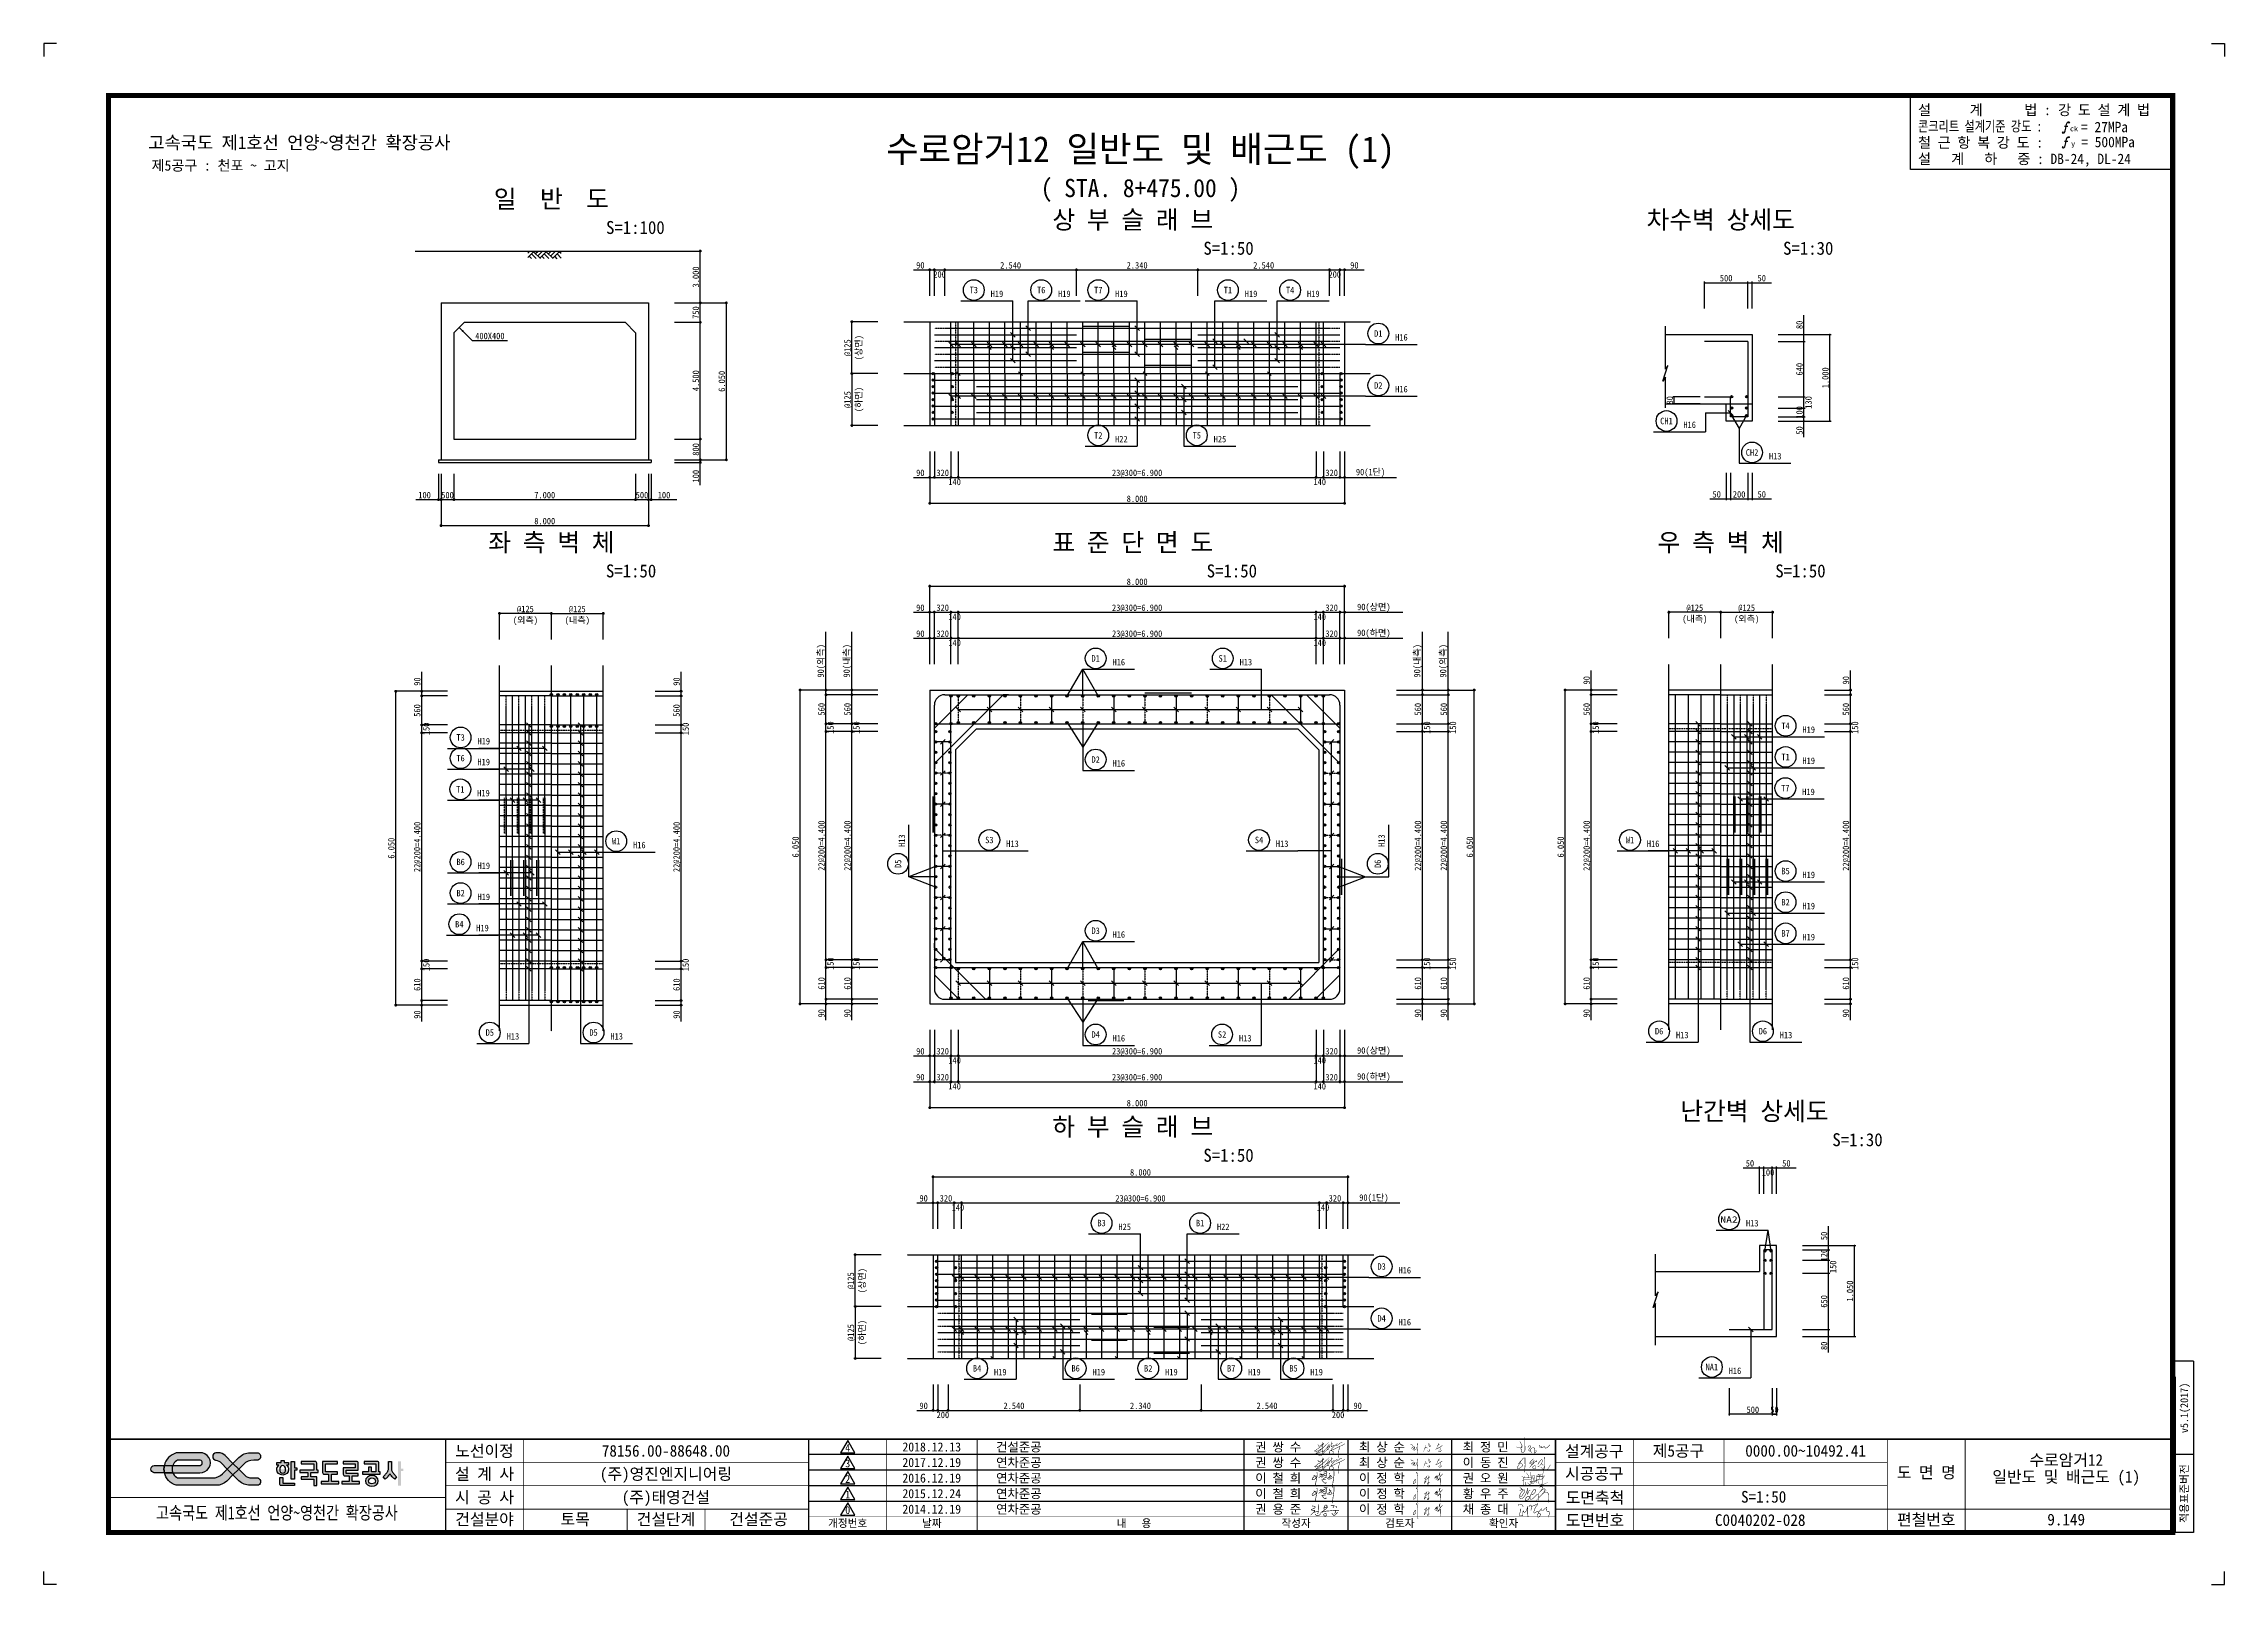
# Model space of a CAD drawing. Header units: millimetres. Extents: x 1330959 to 1373009, y -27555 to 2145.
import ezdxf
from ezdxf.enums import TextEntityAlignment as Align

# ---------------------------------------------------------------- set-up
doc = ezdxf.new("R2010")
doc.units = ezdxf.units.MM
for name, pattern in [('A-CENTR01', [2, 1.25, -0.25, 0.25, -0.25]), ('A-DASHD01', [0.75, 0.5, -0.25]), ('A-HIDDN01', [0.375, 0.25, -0.125])]:
    doc.linetypes.add(name, pattern=pattern)
for name, color, linetype in [('CS-CNTL', 1, 'A-CENTR01'), ('CS-CONC-MAJR', 4, 'Continuous'), ('CS-CUTL', 1, 'Continuous'), ('CS-DIML', 1, 'Continuous'), ('CS-DIMT', 3, 'Continuous'), ('CS-MISC', 3, 'Continuous'), ('CS-NOTE', 3, 'Continuous'), ('CS-RBAR-EREC', 6, 'Continuous'), ('CS-RBAR-MAJR', 6, 'Continuous'), ('CS-SYMB', 3, 'Continuous'), ('CS-SYMB-LIN3', 1, 'Continuous'), ('CS-TEXT', 3, 'Continuous'), ('CX-BORD', 3, 'Continuous'), ('CX-BORD-LIN1', 4, 'Continuous'), ('CX-BORD-LIN2', 3, 'Continuous'), ('CX-BORD-TEX2', 7, 'Continuous'), ('CX-BORD-TEX3', 6, 'Continuous'), ('CX-MISC', 2, 'Continuous'), ('CZ-TEX1', 6, 'Continuous'), ('CZ-TEX2', 3, 'Continuous')]:
    doc.layers.add(name, color=color, linetype=linetype)
doc.styles.add('A_STANDARD', font='DotumChe.ttf')
doc.styles.add('HY울L', font='DotumChe.ttf')
doc.styles.add('TB_TEXT', font='DotumChe.ttf')
doc.styles.add('TB_WMTXT', font='DotumChe.ttf')
doc.styles.add('TOP', font='DotumChe.ttf')

msp = doc.modelspace()

# ---------------------------------------------------------------- texts
at = {"layer": 'CS-DIMT', "style": 'A_STANDARD'}
for s, p in [('90', (1347783, -2190)), ('90', (1347783, -6190)), ('100', (1338184, -6620)), ('50', (1363139, -6605)), ('90', (1347783, -8790)), ('90', (1347783, -9290)), ('90', (1347783, -17340)), ('90', (1347783, -17840)), ('50', (1363780, -19500)), ('90', (1347847, -20175)), ('90', (1347847, -24175))]:
    msp.add_text(s, height=125, dxfattribs=at).set_placement(p)
for s, p in [('2.540', (1349605, -2190)), ('2.340', (1352045, -2190)), ('2.540', (1354485, -2190)), ('90', (1356233, -2190)), ('200', (1348235, -2365)), ('200', (1355855, -2365)), ('500', (1363402, -2438)), ('50', (1364089, -2438)), ('400X400', (1339564, -3552)), ('320', (1348295, -6190)), ('140', (1348525, -6365)), ('23@300=6.900', (1352045, -6190)), ('140', (1355565, -6365)), ('320', (1355795, -6190)), ('90(1단)', (1356545, -6175)), ('500', (1338747, -6620)), ('7.000', (1340622, -6620)), ('500', (1342497, -6620)), ('100', (1342922, -6620)), ('8.000', (1352045, -6690)), ('200', (1363652, -6605)), ('50', (1364089, -6605)), ('8.000', (1340622, -7120)), ('8.000', (1352045, -8290)), ('@125', (1340250, -8814)), ('@125', (1341250, -8814)), ('320', (1348295, -8790)), ('23@300=6.900', (1352045, -8790)), ('320', (1355795, -8790)), ('90(상면)', (1356608, -8775)), ('@125', (1362798, -8790)), ('@125', (1363798, -8790)), ('(외측)', (1340250, -9030)), ('(내측)', (1341250, -9030)), ('320', (1348295, -9290)), ('140', (1348525, -8965)), ('23@300=6.900', (1352045, -9290)), ('140', (1355565, -8965)), ('320', (1355795, -9290)), ('90(하면)', (1356608, -9275)), ('(내측)', (1362798, -9005)), ('(외측)', (1363798, -9005)), ('140', (1348525, -9465)), ('140', (1355565, -9465)), ('320', (1348295, -17340)), ('23@300=6.900', (1352045, -17340)), ('320', (1355795, -17340)), ('90(상면)', (1356608, -17325)), ('140', (1348525, -17515)), ('140', (1355565, -17515)), ('320', (1348295, -17840)), ('140', (1348525, -18015)), ('23@300=6.900', (1352045, -17840)), ('140', (1355565, -18015)), ('320', (1355795, -17840)), ('90(하면)', (1356608, -17825)), ('8.000', (1352045, -18340)), ('8.000', (1352109, -19675)), ('100', (1364209, -19675)), ('50', (1364563, -19500)), ('320', (1348359, -20175)), ('23@300=6.900', (1352109, -20175)), ('320', (1355859, -20175)), ('90(1단)', (1356609, -20160)), ('140', (1348589, -20350)), ('140', (1355629, -20350)), ('200', (1348299, -24350)), ('2.540', (1349669, -24175)), ('2.340', (1352109, -24175)), ('2.540', (1354549, -24175)), ('200', (1355919, -24350)), ('90', (1356297, -24175)), ('500', (1363917, -24250)), ('50', (1364334, -24250))]:
    msp.add_text(s, height=125, dxfattribs=at).set_placement(p, align=Align.CENTER)
for s, p in [('3.000', (1343597, -2352)), ('750', (1343597, -3039)), ('80', (1364877, -3276)), ('@125', (1346520, -3715)), ('(상면)', (1346736, -3715)), ('4.500', (1343597, -4352)), ('6.050', (1344097, -4364)), ('640', (1364877, -4130)), ('1.000', (1365377, -4296)), ('@125', (1346520, -4715)), ('(하면)', (1346736, -4715)), ('80', (1362377, -4730)), ('100', (1364877, -4963)), ('130', (1365052, -4771)), ('800', (1343597, -5677)), ('90(외측)', (1346005, -9752)), ('90(내측)', (1346505, -9752)), ('90(내측)', (1357505, -9752)), ('90(외측)', (1358005, -9752)), ('90', (1338225, -10152)), ('90', (1343225, -10152)), ('90', (1360773, -10127)), ('90', (1365773, -10127)), ('560', (1338225, -10709)), ('560', (1343225, -10709)), ('560', (1346020, -10685)), ('150', (1346195, -11040)), ('560', (1346520, -10685)), ('150', (1346695, -11040)), ('560', (1357520, -10685)), ('150', (1357695, -11040)), ('560', (1358020, -10685)), ('150', (1358195, -11040)), ('560', (1360773, -10685)), ('150', (1360948, -11040)), ('560', (1365773, -10685)), ('150', (1365948, -11040)), ('150', (1338400, -11064)), ('150', (1343400, -11064)), ('22@200=4.400', (1338225, -13339)), ('22@200=4.400', (1343225, -13339)), ('22@200=4.400', (1346020, -13315)), ('22@200=4.400', (1346520, -13315)), ('22@200=4.400', (1357520, -13315)), ('22@200=4.400', (1358020, -13315)), ('22@200=4.400', (1360773, -13315)), ('22@200=4.400', (1365773, -13315)), ('6.050', (1337725, -13364)), ('6.050', (1345520, -13340)), ('6.050', (1358520, -13340)), ('6.050', (1360273, -13340)), ('150', (1338400, -15614)), ('150', (1343400, -15614)), ('150', (1346195, -15590)), ('150', (1346695, -15590)), ('150', (1357695, -15590)), ('150', (1358195, -15590)), ('150', (1360948, -15590)), ('150', (1365948, -15590)), ('610', (1338225, -15994)), ('610', (1343225, -15994)), ('610', (1346020, -15970)), ('610', (1346520, -15970)), ('610', (1357520, -15970)), ('610', (1358020, -15970)), ('610', (1360773, -15970)), ('610', (1365773, -15970)), ('50', (1365351, -20837)), ('120', (1365351, -21208)), ('150', (1365526, -21433)), ('@125', (1346584, -21700)), ('(상면)', (1346800, -21700)), ('1.050', (1365851, -21900)), ('650', (1365351, -22100)), ('@125', (1346584, -22700)), ('(하면)', (1346800, -22700))]:
    msp.add_text(s, height=125, rotation=90, dxfattribs=at).set_placement(p, align=Align.CENTER)
for s, p in [('50', (1364877, -5392)), ('100', (1343597, -6314)), ('90', (1338225, -16652)), ('90', (1343225, -16652)), ('90', (1346020, -16627)), ('90', (1346520, -16627)), ('90', (1357520, -16627)), ('90', (1358020, -16627)), ('90', (1360773, -16627)), ('90', (1365773, -16627)), ('80', (1365351, -23037))]:
    msp.add_text(s, height=125, rotation=90, dxfattribs=at).set_placement(p)
at = {"layer": 'CS-NOTE', "style": 'TOP'}
for s, height, p in [('설', 200, (1367101, 767)), ('계', 200, (1368097, 767)), ('법 :', 200, (1369151, 767)), ('강 도 설 계 법', 200, (1369803, 767)), ('ck', 100, (1370031, 456)), ('= 27MPa', 200, (1370246, 438)), ('철 근 항 복 강 도 :', 200, (1367101, 139)), ('설   계   하   중 : DB-24, DL-24', 200, (1367101, -176)), ('y', 100, (1370054, 166)), ('= 500MPa', 200, (1370250, 149))]:
    msp.add_text(s, height=height, dxfattribs=at).set_placement(p)
at = {"layer": 'CS-NOTE', "style": 'TOP', "width": 0.79}
msp.add_text('콘크리트 설계기준 강도 : ', height=200, dxfattribs=at).set_placement((1367101, 453))
at = {"layer": 'CS-TEXT', "style": 'A_STANDARD'}
for s, p in [('T3', (1348895, -2605)), ('T6', (1350195, -2605)), ('T7', (1351295, -2605)), ('T1', (1353795, -2605)), ('T4', (1354995, -2605)), ('D1', (1356695, -3443)), ('D2', (1356695, -4443)), ('T2', (1351295, -5405)), ('T5', (1353195, -5405)), ('CH1', (1362252, -5129)), ('CH2', (1363902, -5735)), ('D1', (1351245, -9705)), ('S1', (1353695, -9705)), ('T3', (1339000, -11229)), ('T4', (1364548, -11005)), ('T6', (1338999, -11629)), ('D2', (1351245, -11655)), ('T1', (1364548, -11605)), ('T1', (1338994, -12229)), ('T7', (1364543, -12205)), ('W1', (1342000, -13229)), ('S3', (1349195, -13205)), ('S4', (1354395, -13205)), ('W1', (1361548, -13205)), ('B6', (1339000, -13629)), ('B5', (1364548, -13805)), ('B2', (1339000, -14229)), ('B2', (1364548, -14405)), ('B4', (1338975, -14829)), ('D3', (1351245, -14955)), ('B7', (1364548, -15005)), ('D5', (1339563, -16917)), ('D5', (1341563, -16917)), ('D4', (1351245, -16955)), ('S2', (1353683, -16955)), ('D6', (1362110, -16892)), ('D6', (1364110, -16892)), ('B3', (1351359, -20590)), ('B1', (1353259, -20590)), ('D3', (1356759, -21427)), ('D4', (1356759, -22427)), ('B4', (1348959, -23390)), ('B6', (1350859, -23390)), ('B2', (1352259, -23390)), ('B7', (1353859, -23390)), ('B5', (1355059, -23390)), ('NA1', (1363126, -23365))]:
    msp.add_text(s, height=125, dxfattribs=at).set_placement(p, align=Align.MIDDLE)
for s, p in [('H19', (1349220, -2740)), ('H19', (1350520, -2740)), ('H19', (1351620, -2740)), ('H19', (1354120, -2740)), ('H19', (1355320, -2740)), ('H16', (1357020, -3578)), ('H16', (1357020, -4578)), ('H22', (1351620, -5540)), ('H25', (1353520, -5540)), ('H16', (1362577, -5264)), ('H13', (1364227, -5870)), ('H16', (1351570, -9840)), ('H13', (1354020, -9840)), ('H19', (1339325, -11364)), ('H19', (1364873, -11140)), ('H19', (1339324, -11764)), ('H16', (1351570, -11790)), ('H19', (1364873, -11740)), ('H19', (1339319, -12364)), ('H19', (1364868, -12340)), ('H16', (1342325, -13364)), ('H13', (1349520, -13340)), ('H13', (1354720, -13340)), ('H16', (1361873, -13340)), ('H19', (1339325, -13764)), ('H19', (1364873, -13940)), ('H19', (1339325, -14364)), ('H19', (1364873, -14540)), ('H19', (1339300, -14964)), ('H16', (1351570, -15090)), ('H19', (1364873, -15140)), ('H13', (1339888, -17052)), ('H13', (1341888, -17052)), ('H16', (1351570, -17090)), ('H13', (1354008, -17090)), ('H13', (1362435, -17027)), ('H13', (1364435, -17027)), ('H25', (1351684, -20725)), ('H22', (1353584, -20725)), ('H13', (1363784, -20655)), ('H16', (1357084, -21562)), ('H16', (1357084, -22562)), ('H19', (1349284, -23525)), ('H19', (1351184, -23525)), ('H19', (1352584, -23525)), ('H19', (1354184, -23525)), ('H19', (1355384, -23525)), ('H16', (1363451, -23500))]:
    msp.add_text(s, height=125, dxfattribs=at).set_placement(p)
for p in [(1347570, -13340), (1356820, -13340)]:
    msp.add_text('H13', height=125, rotation=90, dxfattribs=at).set_placement(p)
for s, p in [('D5', (1347435, -13665)), ('D6', (1356685, -13665))]:
    msp.add_text(s, height=125, rotation=90, dxfattribs=at).set_placement(p, align=Align.MIDDLE)
at = {"layer": 'CS-TEXT', "style": 'A_STANDARD', "width": 1.317664}
msp.add_text('NA2', height=125, dxfattribs=at).set_placement((1363289, -20585), (1363626, -20585), align=Align.FIT)
at = {"layer": 'CZ-TEX1', "style": 'A_STANDARD'}
for s, p in [('일  반  도', (1340750, -1024)), ('상 부 슬 래 브', (1351960, -1424)), ('차수벽 상세도', (1363298, -1424)), ('좌 측 벽 체', (1340750, -7644)), ('표 준 단 면 도', (1351960, -7644)), ('우 측 벽 체', (1363298, -7644)), ('난간벽 상세도', (1363948, -18608)), ('하 부 슬 래 브', (1351960, -18908))]:
    msp.add_text(s, height=350, dxfattribs=at).set_placement(p, align=Align.CENTER)
at = {"layer": 'CZ-TEX2', "style": 'A_STANDARD'}
for s, p in [('S=1:100', (1341804, -1524)), ('S=1:50', (1353322, -1924)), ('S=1:30', (1364500, -1924)), ('S=1:50', (1341802, -8144)), ('S=1:50', (1353386, -8144)), ('S=1:50', (1364350, -8144)), ('S=1:30', (1365450, -19108)), ('S=1:50', (1353322, -19408))]:
    msp.add_text(s, height=250, dxfattribs=at).set_placement(p)

# ---------------------------------------------------------------- blocks, each defined once
blk = doc.blocks.new('CXGLOGO-EX흑백')
h = blk.add_hatch(color=256)
h.paths.add_polyline_path([(12.63, 2.93), (13.94, 2.93, 0.130785), (14.2, 3, 0.568608), (14.23, 5.18, 0.139223), (13.96, 5.26), (11.43, 5.26, 0.198912), (7.89, 3.79), (5.96, 1.87), (7.79, 0.04), (9.3, 1.55, -0.198912)])
h.paths.add_polyline_path([(5.96, -1.79), (4.13, 0.04), (2.64, -1.46, -0.198912), (-0.68, -2.83), (-11.36, -2.83, -0.149968), (-12.24, -2.56, -0.149163), (-13.39, -1.14), (-16.1, -1.14, 0.278403), (-12.27, -5.13, 0.065939), (-11.87, -5.18), (0.62, -5.18, 0.198912), (3.94, -3.81)])
h.paths.add_polyline_path([(-16.1, 1.21), (-19.37, 1.21, 0.888889), (-19.37, -1.14), (-16.1, -1.14, -0.111111)])
h.paths.add_polyline_path([(-11.36, 2.91), (-4.68, 2.91, -0.057559), (-4.56, 2.9, -0.792918), (-4.56, 1.23, -0.057559), (-4.68, 1.21), (-13.39, 1.21, 0.193915), (-13.39, -1.14), (-4.74, -1.14, 1.071754), (-4.74, 5.26), (-11.87, 5.26, 0.065939), (-12.27, 5.21, 0.278403), (-16.1, 1.21), (-13.39, 1.21, -0.149163), (-12.24, 2.64, -0.149968)])
h = blk.add_hatch(color=256)
h.paths.add_polyline_path([(5.96, 1.87), (4.13, 0.04), (5.96, -1.79), (7.79, 0.04)])
h.paths.add_polyline_path([(-13.39, 1.21), (-16.1, 1.21, 0.111111), (-16.1, -1.14), (-13.39, -1.14, -0.193915)])
h = blk.add_hatch(color=256)
h.paths.add_polyline_path([(3.49, 4.34, 0.198912), (1.27, 5.26), (0.48, 5.26, 0.833808), (0.38, 2.93, -0.177326), (2.18, 1.99), (4.13, 0.04), (5.96, 1.87)])
h.paths.add_polyline_path([(9.74, -1.92), (7.79, 0.04), (5.96, -1.79), (7.89, -3.71, 0.198912), (11.43, -5.18), (13.94, -5.18, 0.129219), (14.2, -5.12, 0.604319), (14.13, -2.89, 0.11379), (13.9, -2.83), (11.96, -2.83, -0.198912)])
h = blk.add_hatch(color=256)
edge = h.paths.add_edge_path()
edge.add_line((55.91, 2.5), (56.86, 2.5))
edge.add_line((56.86, 2.5), (56.86, 0.09))
edge.add_arc((58.53, 0.09), 1.68, 180, 195.40835)
edge.add_arc((58.47, 0.08), 1.62, 195.40835, 211.40699)
edge.add_arc((62.73, 2.67), 6.6, 211.40699, 220.88462)
edge.add_arc((62.66, 2.61), 6.51, 220.88462, 230.49861)
edge.add_line((58.52, -2.41), (57.95, -3.23))
edge.add_arc((62.64, 2.48), 7.39, 221.3708, 230.56833, ccw=False)
edge.add_arc((62.86, 2.67), 7.69, 212.52838, 221.37282, ccw=False)
edge.add_arc((49.9, 2.67), 7.69, 318.62717, 327.47163, ccw=False)
edge.add_arc((50.12, 2.48), 7.39, 309.43168, 318.62919, ccw=False)
edge.add_line((54.82, -3.23), (54.24, -2.41))
edge.add_arc((50.17, 2.55), 6.42, 309.43551, 319.18126)
edge.add_arc((49.96, 2.73), 6.69, 319.17872, 328.52967)
edge.add_arc((54.29, 0.07), 1.61, 328.57646, 344.60819)
edge.add_arc((54.23, 0.09), 1.67, 344.57291, 360.01873)
edge.add_line((55.91, 0.09), (55.91, 2.5))
edge = h.paths.add_edge_path()
edge.add_arc((22.07, -0.1), 1.77, 0.34469, 51.80654, ccw=False)
edge.add_arc((21.99, -0.04), 1.86, 268.63901, 358.48882, ccw=False)
edge.add_arc((21.9, -0.04), 1.86, 181.49526, 271.37691, ccw=False)
edge.add_arc((21.82, -0.1), 1.77, 128.19451, 179.65427, ccw=False)
edge.add_line((20.72, 1.3), (20.04, 1.3))
edge.add_line((20.04, 1.3), (20.04, 2.11))
edge.add_line((20.04, 2.11), (21.47, 2.11))
edge.add_line((21.47, 2.11), (21.47, 2.75))
edge.add_line((21.47, 2.75), (22.42, 2.75))
edge.add_line((22.42, 2.75), (22.42, 2.11))
edge.add_line((22.42, 2.11), (23.84, 2.11))
edge.add_line((23.84, 2.11), (23.84, 1.3))
edge.add_line((23.84, 1.3), (23.17, 1.3))
h.paths.add_polyline_path([(60.66, 0.17), (60.66, -0.6), (59.94, -0.6), (59.94, -5.25), (58.99, -5.25), (58.99, 2.5), (59.94, 2.5), (59.94, 0.17)])
edge = h.paths.add_edge_path()
edge.add_line((48.07, 2.5), (48.07, 1.72))
edge.add_line((48.07, 1.72), (51.87, 1.72))
edge.add_line((51.87, 1.72), (51.87, -0.86))
edge.add_line((51.87, -0.86), (50.44, -0.86))
edge.add_line((50.44, -0.86), (50.44, 0.69))
edge.add_line((50.44, 0.69), (49.49, 0.69))
edge.add_line((49.49, 0.69), (49.49, -0.86))
edge.add_line((49.49, -0.86), (47.59, -0.86))
edge.add_line((47.59, -0.86), (47.59, -1.63))
edge.add_line((47.59, -1.63), (53.29, -1.63))
edge.add_line((53.29, -1.63), (53.29, -0.86))
edge.add_line((53.29, -0.86), (52.82, -0.86))
edge.add_line((52.82, -0.86), (52.82, 1.98))
edge.add_arc((52.27, 1.98), 0.549, 360, 400.6008)
edge.add_arc((52.34, 2.04), 0.455, 40.6008, 89.66109)
edge.add_line((52.34, 2.5), (48.07, 2.5))
edge = h.paths.add_edge_path()
edge.add_line((41.42, 2.5), (41.42, 1.72))
edge.add_line((41.42, 1.72), (45.22, 1.72))
edge.add_line((45.22, 1.72), (45.22, 0.43))
edge.add_line((45.22, 0.43), (41.42, 0.43))
edge.add_line((41.42, 0.43), (41.42, -1.63))
edge.add_arc((41.97, -1.63), 0.549, 180, 220.6008)
edge.add_arc((41.9, -1.7), 0.455, 220.6008, 269.66109)
edge.add_line((41.89, -2.15), (43.32, -2.15))
edge.add_line((43.32, -2.15), (43.32, -3.96))
edge.add_line((43.32, -3.96), (40.94, -3.96))
edge.add_line((40.94, -3.96), (40.94, -4.73))
edge.add_line((40.94, -4.73), (46.64, -4.73))
edge.add_line((46.64, -4.73), (46.64, -3.96))
edge.add_line((46.64, -3.96), (44.27, -3.96))
edge.add_line((44.27, -3.96), (44.27, -2.15))
edge.add_line((44.27, -2.15), (46.17, -2.15))
edge.add_line((46.17, -2.15), (46.17, -1.38))
edge.add_line((46.17, -1.38), (42.37, -1.38))
edge.add_line((42.37, -1.38), (42.37, -0.34))
edge.add_line((42.37, -0.34), (46.17, -0.34))
edge.add_line((46.17, -0.34), (46.17, 1.98))
edge.add_arc((45.62, 1.98), 0.549, 360, 400.6008)
edge.add_arc((45.69, 2.04), 0.455, 40.6008, 89.66109)
edge.add_line((45.69, 2.5), (41.42, 2.5))
edge = h.paths.add_edge_path()
edge.add_line((39.52, 2.5), (34.77, 2.5))
edge.add_line((34.77, 2.5), (34.77, -1.12))
edge.add_arc((35.32, -1.12), 0.549, 180, 220.6008)
edge.add_arc((35.25, -1.18), 0.455, 220.6008, 269.66109)
edge.add_line((35.24, -1.63), (36.67, -1.63))
edge.add_line((36.67, -1.63), (36.67, -3.96))
edge.add_line((36.67, -3.96), (34.29, -3.96))
edge.add_line((34.29, -3.96), (34.29, -4.73))
edge.add_line((34.29, -4.73), (39.99, -4.73))
edge.add_line((39.99, -4.73), (39.99, -3.96))
edge.add_line((39.99, -3.96), (37.62, -3.96))
edge.add_line((37.62, -3.96), (37.62, -1.63))
edge.add_line((37.62, -1.63), (39.52, -1.63))
edge.add_line((39.52, -1.63), (39.52, -0.86))
edge.add_line((39.52, -0.86), (35.72, -0.86))
edge.add_line((35.72, -0.86), (35.72, 1.72))
edge.add_line((35.72, 1.72), (39.52, 1.72))
edge.add_line((39.52, 1.72), (39.52, 2.5))
edge = h.paths.add_edge_path()
edge.add_line((31.92, -5.25), (32.87, -5.25))
edge.add_line((32.87, -5.25), (32.87, -2.41))
edge.add_line((32.87, -2.41), (30.97, -2.41))
edge.add_line((30.97, -2.41), (30.97, -1.12))
edge.add_line((30.97, -1.12), (33.34, -1.12))
edge.add_line((33.34, -1.12), (33.34, -0.34))
edge.add_line((33.34, -0.34), (32.87, -0.34))
edge.add_line((32.87, -0.34), (32.87, 1.98))
edge.add_arc((32.32, 1.98), 0.549, 360, 400.6008)
edge.add_arc((32.39, 2.04), 0.455, 40.6008, 89.66109)
edge.add_line((32.39, 2.5), (27.88, 2.5))
edge.add_line((27.88, 2.5), (27.88, 1.72))
edge.add_line((27.88, 1.72), (31.92, 1.72))
edge.add_line((31.92, 1.72), (31.92, -0.34))
edge.add_line((31.92, -0.34), (27.41, -0.34))
edge.add_line((27.41, -0.34), (27.41, -1.12))
edge.add_line((27.41, -1.12), (30.02, -1.12))
edge.add_line((30.02, -1.12), (30.02, -2.41))
edge.add_line((30.02, -2.41), (27.88, -2.41))
edge.add_line((27.88, -2.41), (27.88, -3.18))
edge.add_line((27.88, -3.18), (31.92, -3.18))
edge.add_line((31.92, -3.18), (31.92, -5.25))
edge = h.paths.add_edge_path()
edge.add_line((25.74, -5.25), (21.47, -5.25))
edge.add_arc((21.47, -4.8), 0.449, 220.2619, 270, ccw=False)
edge.add_arc((21.55, -4.73), 0.558, 180.33891, 220.2619, ccw=False)
edge.add_arc((195.56, -3.7), 174.57, 179.66109, 180.33891, ccw=False)
edge.add_line((20.99, -2.67), (21.94, -2.67))
edge.add_line((21.94, -2.67), (21.94, -4.47))
edge.add_line((21.94, -4.47), (25.74, -4.47))
edge.add_line((25.74, -4.47), (25.74, -5.25))
edge = h.paths.add_edge_path(flags=16)
edge.add_ellipse((50.6, -3.77), major_axis=(-1.11, 0), ratio=0.86651, start_angle=0, end_angle=360)
edge = h.paths.add_edge_path()
edge.add_ellipse((50.6, -3.77), major_axis=(2.06, 0), ratio=0.842916, start_angle=0, end_angle=360, ccw=False)
h.paths.add_polyline_path([(26.46, 0.43), (26.46, -0.34), (25.74, -0.34), (25.74, -3.18), (24.67, -3.18), (24.67, 2.5), (25.74, 2.5), (25.74, 0.43)])
edge = h.paths.add_edge_path(flags=16)
edge.add_ellipse((21.94, -0.09), major_axis=(0, 1.22), ratio=0.776497, start_angle=0, end_angle=360, ccw=False)
for points in [[(-19.37, -1.14, -0.888889), (-19.37, 1.21), (-16.1, 1.21, 0.111111), (-16.1, -1.14)], [(-16.1, 1.21), (-13.39, 1.21, 0.193915), (-13.39, -1.14), (-16.1, -1.14, -0.111111)], [(5.96, -1.79), (3.94, -3.81, -0.198912), (0.62, -5.18), (-11.87, -5.18, -0.065939), (-12.27, -5.13, -0.278403), (-16.1, -1.14), (-13.39, -1.14, 0.149163), (-12.24, -2.56, 0.149968), (-11.36, -2.83), (-0.68, -2.83, 0.198912), (2.64, -1.46), (4.13, 0.04)], [(14.2, 3, -0.130785), (13.94, 2.93), (12.63, 2.93, 0.198912), (9.3, 1.55), (7.79, 0.04), (5.96, 1.87), (7.89, 3.79, -0.198912), (11.43, 5.26), (13.96, 5.26, -0.139223), (14.23, 5.18, -0.568608)], [(7.79, 0.04), (9.74, -1.92, 0.198912), (11.96, -2.83), (13.9, -2.83, -0.11379), (14.13, -2.89, -0.604319), (14.2, -5.12, -0.129219), (13.94, -5.18), (11.43, -5.18, -0.198912), (7.89, -3.71), (5.96, -1.79)]]:
    blk.add_lwpolyline(points, format="xyb", close=True)
for points in [[(-11.36, 2.91, 0.149968), (-12.24, 2.64, 0.149163), (-13.39, 1.21, 0.193915), (-13.39, -1.14), (-4.74, -1.14, 1.071754), (-4.74, 5.26), (-11.87, 5.26, 0.065939), (-12.27, 5.21, 0.278403), (-16.1, 1.21), (-13.39, 1.21), (-4.68, 1.21, 0.057559), (-4.56, 1.23, 0.792918), (-4.56, 2.9, 0.057559), (-4.68, 2.91), (-11.36, 2.91)], [(0.38, 2.93, -0.177326), (2.18, 1.99), (4.13, 0.04), (5.96, 1.87), (3.49, 4.34, 0.198912), (1.27, 5.26), (0.48, 5.26, 0.87142), (0.48, 2.91)], [(23.17, 1.3, -0.228396), (23.84, -0.09, -0.413446), (21.94, -1.89, -0.413609), (20.04, -0.09, -0.228387), (20.72, 1.3), (20.04, 1.3), (20.04, 2.11), (21.47, 2.11), (21.47, 2.75), (22.42, 2.75), (22.42, 2.11), (23.84, 2.11), (23.84, 1.3), (23.17, 1.3)], [(31.92, -5.25), (32.87, -5.25), (32.87, -2.41), (30.97, -2.41), (30.97, -1.12), (33.34, -1.12), (33.34, -0.34), (32.87, -0.34), (32.87, 1.98, 0.179031), (32.74, 2.34, 0.217397), (32.39, 2.5), (27.88, 2.5), (27.88, 1.72), (31.92, 1.72), (31.92, -0.34), (27.41, -0.34), (27.41, -1.12), (30.02, -1.12), (30.02, -2.41), (27.88, -2.41), (27.88, -3.18), (31.92, -3.18), (31.92, -5.25)], [(39.52, 2.5), (34.77, 2.5), (34.77, -1.12, 0.179031), (34.9, -1.48, 0.217397), (35.24, -1.63), (36.67, -1.63), (36.67, -3.96), (34.29, -3.96), (34.29, -4.73), (39.99, -4.73), (39.99, -3.96), (37.62, -3.96), (37.62, -1.63), (39.52, -1.63), (39.52, -0.86), (35.72, -0.86), (35.72, 1.72), (39.52, 1.72), (39.52, 2.5)], [(41.42, 2.5), (41.42, 1.72), (45.22, 1.72), (45.22, 0.43), (41.42, 0.43), (41.42, -1.63, 0.179031), (41.55, -1.99, 0.217397), (41.89, -2.15), (43.32, -2.15), (43.32, -3.96), (40.94, -3.96), (40.94, -4.73), (46.64, -4.73), (46.64, -3.96), (44.27, -3.96), (44.27, -2.15), (46.17, -2.15), (46.17, -1.38), (42.37, -1.38), (42.37, -0.34), (46.17, -0.34), (46.17, 1.98, 0.179031), (46.04, 2.34, 0.217397), (45.69, 2.5), (41.42, 2.5)], [(48.07, 2.5), (48.07, 1.72), (51.87, 1.72), (51.87, -0.86), (50.44, -0.86), (50.44, 0.69), (49.49, 0.69), (49.49, -0.86), (47.59, -0.86), (47.59, -1.63), (53.29, -1.63), (53.29, -0.86), (52.82, -0.86), (52.82, 1.98, 0.179031), (52.69, 2.34, 0.217397), (52.34, 2.5), (48.07, 2.5)], [(55.91, 2.5), (56.86, 2.5), (56.86, 0.09, 0.067333), (56.92, -0.35, 0.069921), (57.09, -0.77, 0.041378), (57.74, -1.65, 0.041974), (58.52, -2.41), (57.95, -3.23, -0.040153), (57.09, -2.41, -0.03861), (56.38, -1.46, -0.03861), (55.67, -2.41, -0.040153), (54.82, -3.23), (54.24, -2.41, 0.042549), (55.02, -1.65, 0.040824), (55.67, -0.77, 0.070066), (55.85, -0.35, 0.067497), (55.91, 0.09), (55.91, 2.5)], [(25.74, -5.25), (21.47, -5.25, -0.220496), (21.13, -5.09, -0.175981), (20.99, -4.73, -0.002958), (20.99, -2.67), (21.94, -2.67), (21.94, -4.47), (25.74, -4.47), (25.74, -5.25)]]:
    blk.add_lwpolyline(points, format="xyb")
blk.add_lwpolyline([(5.96, 1.87), (7.79, 0.04), (5.96, -1.79), (4.13, 0.04), (5.96, 1.87)])
blk.add_lwpolyline([(26.46, 0.43), (26.46, -0.34), (25.74, -0.34), (25.74, -3.18), (24.67, -3.18), (24.67, 2.5), (25.74, 2.5), (25.74, 0.43)], close=True)
at = {"extrusion": (0, 0, -1)}
blk.add_ellipse((21.94, -0.09), major_axis=(0, 1.22), ratio=0.776497, start_param=3.141593, end_param=9.424778, dxfattribs=at)
blk.add_ellipse((50.6, -3.77), major_axis=(2.06, 0), ratio=0.842916, dxfattribs=at)
blk.add_ellipse((50.6, -3.77), major_axis=(-1.11, 0), ratio=0.86651)
blk = doc.blocks.new('CXBLKA1-KHCA')
at = {"layer": 'CX-BORD-LIN1', "const_width": 0.4}
blk.add_lwpolyline([(808.15, 1279.54), (648.95, 1279.54), (648.95, 1390.34), (808.15, 1390.34)], close=True, dxfattribs=at)
at = {"layer": 'CX-BORD-LIN1'}
for points, const_width in [([(808.15, 1286.74), (648.95, 1286.74)], 0.12), ([(674.95, 1279.54), (674.95, 1286.74)], 0.12), ([(680.95, 1279.54), (680.95, 1286.74)], 0.06), ([(702.95, 1279.54), (702.95, 1286.74)], 0.12), ([(708.95, 1279.54), (708.95, 1286.74)], 0.06), ([(715.95, 1279.54), (715.95, 1286.74)], 0.06), ([(760.55, 1279.54), (760.55, 1286.74)], 0.12), ([(786.15, 1279.54), (786.15, 1286.74)], 0.06), ([(760.55, 1280.74), (702.95, 1280.74)], 0.04)]:
    blk.add_lwpolyline(points, dxfattribs=dict(at, const_width=const_width))
for points in [[(736.55, 1279.54), (736.55, 1286.74)], [(744.55, 1279.54), (744.55, 1286.74)], [(752.55, 1279.54), (752.55, 1286.74)]]:
    blk.add_lwpolyline(points, dxfattribs=at)
for points in [[(705.96, 1286.63), (705.41, 1285.68), (706.51, 1285.68)], [(705.96, 1285.43), (705.41, 1284.48), (706.51, 1284.48)], [(705.96, 1284.23), (705.41, 1283.28), (706.51, 1283.28)], [(705.96, 1283.03), (705.41, 1282.08), (706.51, 1282.08)], [(705.96, 1281.83), (705.41, 1280.88), (706.51, 1280.88)]]:
    blk.add_lwpolyline(points, close=True, dxfattribs=at)
at = {"layer": 'CX-BORD-LIN2'}
for p, q in [((809.75, 1292.75), (808.15, 1292.75)), ((809.75, 1292.75), (809.75, 1279.54)), ((808.35, 1291.54), (808.35, 1279.54)), ((760.55, 1285.54), (702.95, 1285.54)), ((809.75, 1285.54), (808.15, 1285.54)), ((809.75, 1279.54), (808.35, 1279.54))]:
    blk.add_line(p, q, dxfattribs=at)
at = {"layer": 'CX-BORD-LIN2', "const_width": 0.06}
for points in [[(766.55, 1279.54), (766.55, 1286.74)], [(773.55, 1283.14), (773.55, 1286.74)], [(792.15, 1279.54), (792.15, 1286.74)], [(702.95, 1284.94), (674.95, 1284.94)], [(786.15, 1284.94), (760.55, 1284.94)], [(674.95, 1282.24), (648.95, 1282.24)], [(702.95, 1283.14), (674.95, 1283.14)], [(786.15, 1283.14), (760.55, 1283.14)], [(702.95, 1281.34), (674.95, 1281.34)], [(688.95, 1279.54), (688.95, 1281.34)], [(694.95, 1279.54), (694.95, 1281.34)], [(808.15, 1281.34), (760.55, 1281.34)]]:
    blk.add_lwpolyline(points, dxfattribs=at)
at = {"layer": 'CX-BORD-LIN2'}
for points in [[(760.55, 1284.34), (702.95, 1284.34)], [(760.55, 1283.14), (702.95, 1283.14)], [(760.55, 1281.94), (702.95, 1281.94)]]:
    blk.add_lwpolyline(points, dxfattribs=at)
at = {"layer": 'CX-BORD-TEX2'}
for points, const_width in [([(757.8, 1286.55), (757.96, 1286.29), (757.97, 1286.23), (757.97, 1286.18), (757.95, 1286.13), (757.78, 1286.11), (757.7, 1286.11), (757.64, 1286.11), (757.56, 1286.13), (757.64, 1286.11), (757.78, 1286.11), (757.84, 1286.12), (757.95, 1286.13, -1.125272), (757.94, 1286.09), (757.9, 1286.04, 0.704297), (757.96, 1285.92), (757.93, 1285.85, 0.739507), (758.07, 1285.72, 0.194715), (758.2, 1285.88), (758.2, 1286.13), (758.21, 1285.87), (758.22, 1285.32), (758.22, 1284.55)], 0.0341), ([(758.43, 1286.1), (758.44, 1286.14, -0.220096), (758.5, 1286.21, -0.157391), (758.59, 1286.22, -0.503635), (758.63, 1286.13, -0.031824), (758.53, 1285.97, -0.050997), (758.5, 1285.94), (758.48, 1285.93), (758.47, 1285.9), (758.51, 1285.85), (758.55, 1285.82), (758.59, 1285.81), (758.64, 1285.8), (758.7, 1285.73), (758.72, 1285.68), (758.7, 1285.73), (758.64, 1285.8), (758.61, 1285.86), (758.61, 1285.91), (758.69, 1286.01, -0.366149), (758.92, 1286.05, -0.326177), (758.95, 1285.98, 0.01374), (758.91, 1285.75, 0.045238), (758.9, 1285.72, 0.029491), (758.91, 1285.68), (758.92, 1285.67), (758.94, 1285.66), (758.96, 1285.67), (759.01, 1285.71, 0.256339), (759.06, 1285.85), (759.02, 1285.89)], 0.0341), ([(758.29, 1284.15), (758.38, 1284.04), (758.43, 1283.97), (758.46, 1283.93), (758.47, 1283.89), (758.48, 1283.84, -0.422932), (758.43, 1283.76), (758.24, 1283.78), (758.06, 1283.81), (757.96, 1283.84), (758.06, 1283.81), (758.43, 1283.76), (758.58, 1283.75), (758.67, 1283.75, -0.140887), (758.75, 1283.73, -0.880903), (758.73, 1283.69), (758.6, 1283.64), (758.5, 1283.62), (758.42, 1283.6), (758.33, 1283.6), (758.17, 1283.6), (758.09, 1283.58), (758.02, 1283.56), (757.98, 1283.54), (758.02, 1283.56), (758.09, 1283.58), (758.09, 1283.65), (758.09, 1283.71), (758.11, 1283.75), (758.15, 1283.83), (758.18, 1283.84), (758.15, 1283.83), (758.09, 1283.71), (758.09, 1283.58), (758.1, 1283.2)], 0.0262), ([(758.27, 1283.4), (758.21, 1283.4), (758.22, 1283.32, 0.279645), (758.32, 1283.19, 0.283353), (758.58, 1283.23, -0.028025), (758.67, 1283.31), (758.67, 1283.58), (758.66, 1284.2), (758.67, 1283.48), (758.59, 1283.49), (758.62, 1283.44, 0.135613), (758.75, 1283.34, 0.332479), (758.9, 1283.37), (758.91, 1283.47), (758.67, 1283.48), (758.59, 1283.49), (758.67, 1283.39), (758.67, 1283.31), (758.6, 1283.25), (758.53, 1283.25), (758.49, 1283.27), (758.45, 1283.31), (758.53, 1283.25), (758.6, 1283.25), (758.67, 1283.31), (758.76, 1283.4), (758.85, 1283.55), (758.89, 1283.65), (758.93, 1283.74), (758.96, 1283.81), (758.96, 1283.87), (758.95, 1283.91), (758.93, 1283.94, 0.282608), (758.87, 1283.95, 0.252847), (758.79, 1283.89, 0.279847), (758.82, 1283.76, -0.060266), (758.89, 1283.65, -0.201009), (758.91, 1283.47), (758.98, 1283.48), (759.12, 1283.53, 0.385955), (759.32, 1283.92), (759.29, 1283.95), (759.26, 1283.98, -0.248027), (759.24, 1284.06), (759.24, 1284.03), (759.25, 1284.01), (759.29, 1284.03), (759.32, 1284.04, -0.247886), (759.42, 1284.03, -0.553311), (759.42, 1283.95, -0.259364), (759.29, 1283.95, -0.193147), (759.25, 1284.01), (759.21, 1283.99), (759.15, 1283.96), (759.12, 1283.94, 0.729216), (759.13, 1283.86), (759.27, 1283.85), (759.62, 1283.89), (759.48, 1283.85), (759.29, 1283.83), (759.24, 1283.83), (759.16, 1283.83), (759.12, 1283.82, 0.331263), (759.08, 1283.77), (759.07, 1283.67), (759.08, 1283.51), (759.08, 1283.42), (759.07, 1283.36), (759.08, 1283.42), (759.08, 1283.51), (759.07, 1283.59), (759.02, 1283.57), (759.01, 1283.53), (758.99, 1283.45), (759.01, 1283.53), (759.02, 1283.57), (759.07, 1283.59), (759.15, 1283.6), (759.31, 1283.62), (759.43, 1283.64, 0.338179), (759.68, 1283.92), (759.68, 1283.87), (759.66, 1283.82), (759.62, 1283.76), (759.57, 1283.7), (759.56, 1283.7), (759.57, 1283.87), (759.61, 1284.33), (759.57, 1283.87), (759.56, 1283.7), (759.55, 1283.5), (759.54, 1283.44, -0.088184), (759.48, 1283.2, -0.267678), (759.4, 1283.14), (759.44, 1283.15), (759.47, 1283.18), (759.5, 1283.24), (759.57, 1283.25), (759.65, 1283.26), (759.71, 1283.28), (759.76, 1283.31), (759.74, 1283.3), (759.68, 1283.27), (759.64, 1283.26), (759.5, 1283.24), (759.43, 1283.24, -0.495567), (759.23, 1283.48, -0.495567)], 0.0262)]:
    blk.add_lwpolyline(points, format="xyb", dxfattribs=dict(at, const_width=const_width))
for points, const_width in [([(742.21, 1286.3), (742.24, 1286.3), (742.24, 1286.26), (742.25, 1286.23), (742.27, 1286.21), (742.29, 1286.2), (742.32, 1286.2), (742.35, 1286.2), (742.39, 1286.21), (742.43, 1286.23), (742.47, 1286.26), (742.51, 1286.29), (742.57, 1286.33), (742.64, 1286.41), (742.68, 1286.43), (742.69, 1286.43), (742.69, 1286.42), (742.68, 1286.38), (742.66, 1286.37), (742.63, 1286.34), (742.61, 1286.31), (742.57, 1286.26), (742.51, 1286.21), (742.37, 1286.09), (742.23, 1286.02), (742.1, 1285.9), (742.03, 1285.85), (741.99, 1285.83), (741.97, 1285.84), (741.98, 1285.81), (742.01, 1285.79), (742.06, 1285.79), (742.13, 1285.8), (742.18, 1285.82), (742.23, 1285.84), (742.33, 1285.88), (742.36, 1285.9), (742.48, 1285.98), (742.57, 1286.04), (742.7, 1286.14), (742.81, 1286.25), (742.57, 1286.04), (742.34, 1285.82), (742.18, 1285.71), (742.08, 1285.63), (741.97, 1285.55), (742.08, 1285.63), (742.16, 1285.65), (742.23, 1285.66), (742.3, 1285.69), (742.43, 1285.75), (742.53, 1285.8), (742.6, 1285.85), (742.59, 1285.73), (742.66, 1285.79), (742.74, 1285.87), (742.81, 1285.96), (742.92, 1286.07), (742.99, 1286.19), (743.05, 1286.27), (743.1, 1286.36)], 0.032), ([(742.21, 1285.1), (742.24, 1285.1), (742.24, 1285.06), (742.25, 1285.03), (742.27, 1285.01), (742.29, 1285), (742.32, 1285), (742.35, 1285), (742.39, 1285.01), (742.43, 1285.03), (742.47, 1285.06), (742.51, 1285.09), (742.57, 1285.13), (742.64, 1285.21), (742.68, 1285.23), (742.69, 1285.23), (742.69, 1285.22), (742.68, 1285.18), (742.66, 1285.17), (742.63, 1285.14), (742.61, 1285.11), (742.57, 1285.06), (742.51, 1285.01), (742.37, 1284.89), (742.23, 1284.82), (742.1, 1284.7), (742.03, 1284.65), (741.99, 1284.63), (741.97, 1284.64), (741.98, 1284.61), (742.01, 1284.59), (742.06, 1284.59), (742.13, 1284.6), (742.18, 1284.62), (742.23, 1284.64), (742.33, 1284.68), (742.36, 1284.7), (742.48, 1284.78), (742.57, 1284.84), (742.7, 1284.94), (742.81, 1285.05), (742.57, 1284.84), (742.34, 1284.62), (742.18, 1284.51), (742.08, 1284.43), (741.97, 1284.35), (742.08, 1284.43), (742.16, 1284.45), (742.23, 1284.46), (742.3, 1284.49), (742.43, 1284.55), (742.53, 1284.6), (742.6, 1284.65), (742.59, 1284.53), (742.66, 1284.59), (742.74, 1284.67), (742.81, 1284.76), (742.92, 1284.87), (742.99, 1284.99), (743.05, 1285.07), (743.1, 1285.16)], 0.032), ([(742.56, 1286.51), (742.56, 1286.38), (742.57, 1286.19), (742.58, 1286.1), (742.6, 1286), (742.6, 1285.85), (742.59, 1285.73), (742.57, 1285.65), (742.54, 1285.55), (742.5, 1285.49), (742.47, 1285.46), (742.45, 1285.45), (742.39, 1285.45), (742.34, 1285.45), (742.31, 1285.47), (742.29, 1285.51)], 0.032), ([(742.56, 1285.31), (742.56, 1285.18), (742.57, 1284.99), (742.58, 1284.9), (742.6, 1284.8), (742.6, 1284.65), (742.59, 1284.53), (742.57, 1284.45), (742.54, 1284.35), (742.5, 1284.29), (742.47, 1284.26), (742.45, 1284.25), (742.39, 1284.25), (742.34, 1284.25), (742.31, 1284.27), (742.29, 1284.31)], 0.032), ([(742.52, 1285.52), (742.62, 1285.59), (742.69, 1285.69), (742.79, 1285.79), (742.88, 1285.87), (742.96, 1285.94), (743.06, 1286.03), (743.13, 1286.12), (743.16, 1286.23)], 0.032), ([(742.86, 1286.02), (742.95, 1286.06), (743.03, 1286.13), (743.07, 1286.18), (743.12, 1286.2), (743.19, 1286.26), (743.26, 1286.33), (743.29, 1286.4), (743.3, 1286.53), (743.29, 1286.4), (743.36, 1286.43)], 0.032), ([(742.86, 1284.82), (742.95, 1284.86), (743.03, 1284.93), (743.07, 1284.98), (743.12, 1285), (743.19, 1285.06), (743.26, 1285.13), (743.29, 1285.2), (743.3, 1285.33), (743.29, 1285.2), (743.36, 1285.23)], 0.032), ([(742.92, 1285.91), (743.08, 1285.92)], 0.032), ([(743.24, 1286.31), (743.26, 1286.22), (743.27, 1286.14), (743.32, 1286.17), (743.39, 1286.21), (743.41, 1286.25), (743.45, 1286.27), (743.48, 1286.27), (743.51, 1286.27), (743.52, 1286.26), (743.51, 1286.23), (743.48, 1286.18), (743.43, 1286.12), (743.37, 1286.06), (743.3, 1286), (743.27, 1285.95), (743.25, 1285.91), (743.23, 1285.87), (743.23, 1285.84), (743.19, 1285.84), (743.16, 1285.83), (743.15, 1285.8), (743.15, 1285.77), (743.13, 1285.75), (743.11, 1285.73), (743.11, 1285.69), (743.11, 1285.64), (743.14, 1285.61), (743.17, 1285.6), (743.22, 1285.6), (743.28, 1285.6), (743.34, 1285.61), (743.36, 1285.61), (743.4, 1285.63), (743.43, 1285.65), (743.44, 1285.68), (743.44, 1285.72), (743.43, 1285.74), (743.4, 1285.77), (743.35, 1285.8), (743.32, 1285.82), (743.28, 1285.84), (743.25, 1285.85), (743.23, 1285.85)], 0.032), ([(743.24, 1285.11), (743.26, 1285.02), (743.27, 1284.94), (743.32, 1284.97), (743.39, 1285.01), (743.41, 1285.05), (743.45, 1285.07), (743.48, 1285.07), (743.51, 1285.07), (743.52, 1285.06), (743.51, 1285.03), (743.48, 1284.98), (743.43, 1284.92), (743.37, 1284.86), (743.3, 1284.8), (743.27, 1284.75), (743.25, 1284.71), (743.23, 1284.67), (743.23, 1284.64), (743.19, 1284.64), (743.16, 1284.63), (743.15, 1284.6), (743.15, 1284.57), (743.13, 1284.55), (743.11, 1284.53), (743.11, 1284.49), (743.11, 1284.44), (743.14, 1284.41), (743.17, 1284.4), (743.22, 1284.4), (743.28, 1284.4), (743.34, 1284.41), (743.36, 1284.41), (743.4, 1284.43), (743.43, 1284.45), (743.44, 1284.48), (743.44, 1284.52), (743.43, 1284.54), (743.4, 1284.57), (743.35, 1284.6), (743.32, 1284.62), (743.28, 1284.64), (743.25, 1284.65), (743.23, 1284.65)], 0.032), ([(743.23, 1285.85), (743.31, 1285.89), (743.46, 1285.95), (743.59, 1286.02), (743.7, 1286.07), (743.83, 1286.14), (743.97, 1286.2), (744.12, 1286.27), (744.24, 1286.34), (744.31, 1286.37)], 0.032), ([(743.23, 1284.65), (743.31, 1284.69), (743.46, 1284.75), (743.59, 1284.82), (743.7, 1284.87), (743.83, 1284.94), (743.97, 1285), (744.12, 1285.07), (744.24, 1285.14), (744.31, 1285.17)], 0.032), ([(743.76, 1286.37), (743.7, 1286.37), (743.68, 1286.36), (743.63, 1286.33), (743.61, 1286.3), (743.59, 1286.27), (743.6, 1286.25), (743.61, 1286.23), (743.63, 1286.23), (743.66, 1286.23), (743.71, 1286.26), (743.79, 1286.3), (743.83, 1286.33), (743.87, 1286.36), (743.9, 1286.38), (743.91, 1286.42), (743.94, 1286.43), (743.99, 1286.45), (744.07, 1286.47), (744.1, 1286.49)], 0.032), ([(743.76, 1285.17), (743.7, 1285.17), (743.68, 1285.16), (743.63, 1285.13), (743.61, 1285.1), (743.59, 1285.07), (743.6, 1285.05), (743.61, 1285.03), (743.63, 1285.03), (743.66, 1285.03), (743.71, 1285.06), (743.79, 1285.1), (743.83, 1285.13), (743.87, 1285.16), (743.9, 1285.18), (743.91, 1285.22), (743.94, 1285.23), (743.99, 1285.25), (744.07, 1285.27), (744.1, 1285.29)], 0.032), ([(743.92, 1286.17), (743.9, 1286.1), (743.88, 1286.02), (743.86, 1285.94), (743.84, 1285.86), (743.83, 1285.81), (743.83, 1285.73), (743.82, 1285.69), (743.81, 1285.54), (743.81, 1285.41), (743.79, 1285.32), (743.8, 1285.28)], 0.032), ([(749.37, 1286.36), (749.57, 1286.25)], 0.032), ([(749.37, 1285.16), (749.57, 1285.05)], 0.032), ([(749.41, 1286.01), (749.49, 1286.07), (749.56, 1286.13), (749.63, 1286.17), (749.64, 1286.17), (749.66, 1286.16), (749.66, 1286.16), (749.66, 1286.14), (749.65, 1286.11), (749.63, 1286.03), (749.62, 1286.02), (749.53, 1285.91), (749.63, 1286.03), (749.7, 1286.09), (749.67, 1286), (749.64, 1285.95), (749.64, 1285.94), (749.63, 1285.92), (749.63, 1285.9), (749.64, 1285.89), (749.65, 1285.88), (749.66, 1285.88), (749.69, 1285.89), (749.71, 1285.9), (749.74, 1285.92), (749.77, 1285.94), (749.8, 1285.97), (749.82, 1286), (749.84, 1286.04), (749.86, 1286.09), (749.87, 1286.14)], 0.032), ([(749.93, 1286.43), (749.91, 1286.16), (749.9, 1285.94), (749.9, 1285.84), (749.91, 1285.8), (749.91, 1285.53)], 0.032), ([(749.93, 1285.23), (749.91, 1284.96), (749.9, 1284.74), (749.9, 1284.64), (749.91, 1284.6), (749.91, 1284.33)], 0.032), ([(750.55, 1286.25), (750.46, 1285.98), (750.5, 1286.07), (750.51, 1286.09), (750.54, 1286.11), (750.56, 1286.11), (750.67, 1286.05)], 0.032), ([(750.55, 1285.05), (750.46, 1284.78), (750.5, 1284.87), (750.51, 1284.89), (750.54, 1284.91), (750.56, 1284.91), (750.67, 1284.85)], 0.032), ([(750.69, 1285.86), (750.71, 1285.83), (750.72, 1285.81), (750.75, 1285.79), (750.76, 1285.78), (750.79, 1285.78), (750.81, 1285.78), (750.82, 1285.79), (750.84, 1285.81), (750.85, 1285.83), (750.85, 1285.85), (750.84, 1285.88), (750.83, 1285.9), (750.81, 1285.93), (750.79, 1285.94)], 0.032), ([(750.78, 1286.43), (750.8, 1286.38), (750.8, 1286.32), (750.8, 1286.28), (750.8, 1286.24), (750.81, 1286.21), (750.81, 1286.18), (750.82, 1286.16), (750.83, 1286.14), (750.84, 1286.14), (750.86, 1286.15), (750.89, 1286.18), (750.92, 1286.21), (750.95, 1286.25)], 0.032), ([(750.78, 1285.23), (750.8, 1285.18), (750.8, 1285.12), (750.8, 1285.08), (750.8, 1285.04), (750.81, 1285.01), (750.81, 1284.98), (750.82, 1284.96), (750.83, 1284.94), (750.84, 1284.94), (750.86, 1284.95), (750.89, 1284.98), (750.92, 1285.01), (750.95, 1285.05)], 0.032), ([(751.3, 1285.95), (751.35, 1285.97), (751.44, 1286.01), (751.52, 1286.05), (751.6, 1286.1), (751.68, 1286.15), (751.76, 1286.2), (751.84, 1286.26)], 0.032), ([(751.3, 1284.75), (751.35, 1284.77), (751.44, 1284.81), (751.52, 1284.85), (751.6, 1284.9), (751.68, 1284.95), (751.76, 1285), (751.84, 1285.06)], 0.032), ([(751.53, 1286.41), (751.52, 1286.35), (751.5, 1286.29), (751.46, 1286.2), (751.5, 1286.27), (751.53, 1286.29), (751.57, 1286.32), (751.6, 1286.34), (751.62, 1286.34), (751.63, 1286.34)], 0.032), ([(751.53, 1285.21), (751.52, 1285.15), (751.5, 1285.09), (751.46, 1285), (751.5, 1285.07), (751.53, 1285.09), (751.57, 1285.12), (751.6, 1285.14), (751.62, 1285.14), (751.63, 1285.14)], 0.032), ([(751.51, 1285.83), (751.54, 1285.81), (751.57, 1285.79), (751.6, 1285.78), (751.63, 1285.77), (751.65, 1285.77), (751.68, 1285.79), (751.7, 1285.81), (751.74, 1285.84), (751.78, 1285.88), (751.79, 1285.89)], 0.032), ([(751.64, 1286.12), (751.65, 1286.09), (751.65, 1286.04), (751.65, 1285.99), (751.65, 1285.94), (751.64, 1285.88)], 0.032), ([(757.9, 1285.08), (757.79, 1284.86), (757.69, 1284.71), (757.64, 1284.61), (757.62, 1284.57), (757.61, 1284.54), (757.6, 1284.53), (757.6, 1284.5), (757.61, 1284.48), (757.61, 1284.47), (757.64, 1284.47), (757.69, 1284.47), (757.7, 1284.47), (757.75, 1284.48), (757.8, 1284.51), (757.85, 1284.54), (757.89, 1284.57), (757.93, 1284.6), (757.97, 1284.63), (758, 1284.68), (758.02, 1284.72), (758.03, 1284.75), (758.01, 1284.79), (757.98, 1284.81), (757.96, 1284.83), (757.91, 1284.86), (757.85, 1284.86), (757.79, 1284.86), (757.69, 1284.85)], 0.032), ([(757.68, 1284.84), (757.71, 1284.85), (757.72, 1284.88), (757.75, 1284.91), (757.78, 1284.94), (757.81, 1284.98), (757.85, 1285.03), (757.9, 1285.08), (757.95, 1285.12), (757.99, 1285.17), (758.01, 1285.21), (758.06, 1285.26), (758.11, 1285.29), (758.12, 1285.29), (758.14, 1285.29), (758.16, 1285.28), (758.18, 1285.26), (758.19, 1285.22), (758.2, 1285.18), (758.2, 1285.15), (758.2, 1285.11), (758.2, 1284.9), (758.21, 1284.74), (758.2, 1284.67), (758.18, 1284.5), (758.16, 1284.37), (758.15, 1284.21), (758.16, 1284.18)], 0.032), ([(758.55, 1284.84), (758.51, 1284.87), (758.84, 1285.21), (758.67, 1285.04), (758.61, 1284.94), (758.6, 1284.91), (758.61, 1284.88), (758.62, 1284.86), (758.64, 1284.87), (758.69, 1284.89), (758.75, 1284.93), (758.81, 1284.99), (758.86, 1285.05), (758.9, 1285.08), (758.9, 1285.03), (758.88, 1284.99), (758.84, 1284.93), (758.82, 1284.89), (758.81, 1284.85), (758.72, 1284.78), (758.64, 1284.64), (758.6, 1284.6), (758.68, 1284.71), (758.89, 1284.9), (758.97, 1284.97), (759.02, 1285.01), (759.06, 1285.04), (759.08, 1285.06), (759.11, 1285.06), (759.11, 1285.05), (759.08, 1285.01), (759.07, 1284.98)], 0.032), ([(759.28, 1284.83), (759.21, 1284.82), (759.23, 1284.87), (759.28, 1284.93), (759.33, 1285), (759.38, 1285.06), (759.42, 1285.11), (759.45, 1285.14), (759.47, 1285.15), (759.5, 1285.15), (759.52, 1285.14), (759.55, 1285.11), (759.55, 1285.07), (759.54, 1285), (759.51, 1284.94), (759.46, 1284.85), (759.4, 1284.76), (759.34, 1284.7), (759.28, 1284.64), (759.23, 1284.61), (759.18, 1284.59)], 0.032), ([(759.33, 1286.29), (759.35, 1286.1), (759.36, 1286.09), (759.38, 1286.11), (759.39, 1286.13), (759.41, 1286.15), (759.44, 1286.17), (759.46, 1286.17), (759.48, 1286.16), (759.49, 1286.14), (759.49, 1286.11), (759.49, 1286.07), (759.49, 1286.06), (759.54, 1286.06), (759.58, 1286.1), (759.63, 1286.13), (759.67, 1286.16), (759.7, 1286.17), (759.72, 1286.16), (759.74, 1286.13), (759.74, 1286.09), (759.75, 1286.05), (759.78, 1286.04), (759.89, 1286.07), (759.93, 1286.1), (759.97, 1286.14), (760.13, 1286.29)], 0.0341), ([(759.72, 1285.35), (759.69, 1284.48), (759.64, 1284.49), (759.6, 1284.53)], 0.032), ([(741.9, 1283.95), (742.02, 1283.9), (742.08, 1283.84), (742.09, 1283.78), (742.06, 1283.71), (741.96, 1283.64), (741.87, 1283.6), (741.79, 1283.61), (741.78, 1283.66), (741.83, 1283.74), (741.93, 1283.85), (741.98, 1283.93)], 0.0446), ([(742.16, 1284.17), (742.17, 1284.09), (742.17, 1283.99), (742.16, 1283.86), (742.13, 1283.73), (742.09, 1283.51), (742.08, 1283.46), (742.06, 1283.35), (742.06, 1283.24), (742.07, 1283.13), (742.1, 1283.08)], 0.0446), ([(742.33, 1283.96), (742.54, 1284), (742.68, 1284.04), (742.79, 1284.09), (742.6, 1283.96), (742.35, 1283.81), (742.29, 1283.75)], 0.0446), ([(742.38, 1284.04), (742.44, 1284.05), (742.52, 1284.03), (742.54, 1284)], 0.0446), ([(742.5, 1283.89), (742.52, 1283.83)], 0.0446), ([(742.51, 1283.77), (742.67, 1283.9), (742.88, 1283.95), (742.92, 1284.13), (742.92, 1284.23), (742.82, 1284.23), (742.7, 1284.2), (742.69, 1284.18)], 0.0446), ([(742.83, 1283.64), (742.53, 1283.59), (742.58, 1283.53), (742.65, 1283.44), (742.73, 1283.36), (742.8, 1283.33), (742.85, 1283.35), (742.86, 1283.42)], 0.0446), ([(742.52, 1284.32), (742.62, 1284.39), (742.69, 1284.49), (742.79, 1284.59), (742.88, 1284.67), (742.96, 1284.74), (743.06, 1284.83), (743.13, 1284.92), (743.16, 1285.03)], 0.032), ([(742.62, 1283.71), (742.78, 1283.75), (742.91, 1283.78)], 0.0446), ([(742.88, 1283.95), (742.85, 1283.79)], 0.0446), ([(742.92, 1284.71), (743.08, 1284.72)], 0.032), ([(743.08, 1283.96), (743.19, 1283.96), (743.23, 1283.96), (743.18, 1283.89), (743.1, 1283.81), (743.15, 1283.79), (743.02, 1283.77), (742.97, 1283.71), (743.02, 1283.67), (743.16, 1283.66), (743.24, 1283.69), (743.35, 1283.77)], 0.0446), ([(743.09, 1284.11), (743.15, 1284.02)], 0.0446), ([(743.22, 1283.86), (743.31, 1283.83)], 0.0446), ([(743.46, 1284.28), (743.47, 1283.96), (743.44, 1283.73), (743.41, 1283.52), (743.38, 1283.32), (743.37, 1283.15), (743.38, 1282.98)], 0.0446), ([(743.92, 1284.97), (743.9, 1284.9), (743.88, 1284.82), (743.86, 1284.74), (743.84, 1284.66), (743.83, 1284.61), (743.83, 1284.53), (743.82, 1284.49), (743.81, 1284.34), (743.81, 1284.21), (743.79, 1284.12), (743.8, 1284.08)], 0.032), ([(749.41, 1284.81), (749.49, 1284.87), (749.56, 1284.93), (749.63, 1284.97), (749.64, 1284.97), (749.66, 1284.96), (749.66, 1284.96), (749.66, 1284.94), (749.65, 1284.91), (749.63, 1284.83), (749.62, 1284.82), (749.53, 1284.71), (749.63, 1284.83), (749.7, 1284.89), (749.67, 1284.8), (749.64, 1284.75), (749.64, 1284.74), (749.63, 1284.72), (749.63, 1284.7), (749.64, 1284.69), (749.65, 1284.68), (749.66, 1284.68), (749.69, 1284.69), (749.71, 1284.7), (749.74, 1284.72), (749.77, 1284.74), (749.8, 1284.77), (749.82, 1284.8), (749.84, 1284.84), (749.86, 1284.89), (749.87, 1284.94)], 0.032), ([(749.76, 1283.67), (749.66, 1283.54), (749.59, 1283.4), (749.57, 1283.35), (749.57, 1283.32), (749.58, 1283.3), (749.61, 1283.3), (749.65, 1283.32), (749.69, 1283.34), (749.72, 1283.37), (749.75, 1283.42), (749.76, 1283.45), (749.76, 1283.52), (749.76, 1283.57), (749.76, 1283.6), (749.74, 1283.64), (749.71, 1283.67)], 0.0328), ([(749.82, 1284.09), (749.82, 1284.13), (749.83, 1284.16), (749.84, 1284.18), (749.86, 1284.17), (749.91, 1284.01), (749.93, 1283.86), (749.93, 1283.31), (749.93, 1283.06), (749.95, 1282.98)], 0.0328), ([(750.42, 1283.7), (750.47, 1283.72), (750.52, 1283.75), (750.56, 1283.78), (750.59, 1283.82), (750.62, 1283.85), (750.51, 1283.58), (750.46, 1283.41), (750.45, 1283.36), (750.44, 1283.33), (750.45, 1283.31), (750.47, 1283.32), (750.48, 1283.35), (750.5, 1283.41), (750.52, 1283.45), (750.55, 1283.47), (750.56, 1283.48), (750.57, 1283.42)], 0.0328), ([(751.31, 1283.79), (751.27, 1283.81), (751.31, 1283.85), (751.35, 1283.88), (751.4, 1283.91), (751.42, 1283.92), (751.32, 1283.78), (751.21, 1283.72), (751.49, 1283.88), (751.42, 1283.8), (751.36, 1283.72), (751.33, 1283.68), (751.33, 1283.65), (751.34, 1283.64), (751.38, 1283.65), (751.42, 1283.66), (751.45, 1283.67), (751.43, 1283.72), (751.44, 1283.77), (751.45, 1283.83)], 0.0328), ([(750.6, 1283.55), (750.61, 1283.63), (750.69, 1283.69), (750.74, 1283.75), (750.8, 1283.79)], 0.0328), ([(750.81, 1283.35), (750.76, 1283.38), (750.74, 1283.38), (750.72, 1283.36), (750.68, 1283.33), (750.66, 1283.3), (750.66, 1283.29), (750.67, 1283.27), (750.69, 1283.27), (750.71, 1283.26), (750.73, 1283.27), (750.76, 1283.28), (750.78, 1283.29), (750.79, 1283.31), (750.78, 1283.35), (750.77, 1283.37)], 0.0328), ([(750.69, 1284.66), (750.71, 1284.63), (750.72, 1284.61), (750.75, 1284.59), (750.76, 1284.58), (750.79, 1284.58), (750.81, 1284.58), (750.82, 1284.59), (750.84, 1284.61), (750.85, 1284.63), (750.85, 1284.65), (750.84, 1284.68), (750.83, 1284.7), (750.81, 1284.73), (750.79, 1284.74)], 0.032), ([(750.79, 1283.91), (750.8, 1283.79), (750.78, 1283.61), (750.78, 1283.53), (750.78, 1283.47), (750.78, 1283.44), (750.8, 1283.41), (750.82, 1283.4)], 0.0328), ([(751.57, 1284.01), (751.63, 1284.1), (751.65, 1284.13), (751.66, 1284.14), (751.64, 1284.14), (751.63, 1284.14), (751.62, 1284.13), (751.62, 1284.12), (751.62, 1284.06), (751.62, 1284), (751.62, 1283.95), (751.63, 1283.92), (751.64, 1283.89), (751.67, 1283.9), (751.72, 1283.91), (751.76, 1283.95), (751.84, 1284.06), (751.47, 1283.56), (751.52, 1283.58), (751.57, 1283.63), (751.65, 1283.69), (751.68, 1283.71), (751.7, 1283.71), (751.7, 1283.4), (751.71, 1283.27), (751.72, 1283.18)], 0.0328), ([(751.51, 1284.63), (751.54, 1284.61), (751.57, 1284.59), (751.6, 1284.58), (751.63, 1284.57), (751.65, 1284.57), (751.68, 1284.59), (751.7, 1284.61), (751.74, 1284.64), (751.78, 1284.68), (751.79, 1284.69)], 0.032), ([(751.64, 1284.92), (751.65, 1284.89), (751.65, 1284.84), (751.65, 1284.79), (751.65, 1284.74), (751.64, 1284.68)], 0.032), ([(758.79, 1284.55), (758.81, 1284.49), (758.85, 1284.46), (758.87, 1284.44), (758.92, 1284.44), (758.99, 1284.46), (759.01, 1284.53), (759.01, 1284.6), (759.01, 1284.66), (758.97, 1284.69), (758.88, 1284.67), (758.83, 1284.62), (758.78, 1284.58), (758.79, 1284.55)], 0.032), ([(759.43, 1284.56), (759.52, 1284.48), (759.56, 1284.44), (759.61, 1284.42), (759.67, 1284.4), (759.72, 1284.4), (759.78, 1284.39), (759.84, 1284.39), (759.9, 1284.4), (759.93, 1284.42), (759.97, 1284.45), (760, 1284.5), (760.04, 1284.55), (760.08, 1284.6), (760.12, 1284.66), (760.13, 1284.7), (760.14, 1284.77)], 0.032), ([(759.46, 1284.86), (759.53, 1284.8), (759.59, 1284.73), (759.62, 1284.75)], 0.032), ([(741.9, 1282.75), (742.02, 1282.7), (742.08, 1282.64), (742.09, 1282.58), (742.06, 1282.51), (741.96, 1282.44), (741.87, 1282.4), (741.79, 1282.41), (741.78, 1282.46), (741.83, 1282.54), (741.93, 1282.65), (741.98, 1282.73)], 0.0446), ([(742.16, 1282.97), (742.17, 1282.89), (742.17, 1282.79), (742.16, 1282.66), (742.13, 1282.53), (742.09, 1282.31), (742.08, 1282.26), (742.06, 1282.15), (742.06, 1282.04), (742.07, 1281.93), (742.1, 1281.88)], 0.0446), ([(742.26, 1281.7), (742.3, 1281.61), (742.27, 1281.19), (742.24, 1281.05), (742.2, 1280.96)], 0.0446), ([(742.33, 1282.76), (742.54, 1282.8), (742.68, 1282.84), (742.79, 1282.89), (742.6, 1282.76), (742.35, 1282.61), (742.29, 1282.55)], 0.0446), ([(742.38, 1282.84), (742.44, 1282.85), (742.52, 1282.83), (742.54, 1282.8)], 0.0446), ([(742.5, 1282.69), (742.52, 1282.63)], 0.0446), ([(742.51, 1282.57), (742.67, 1282.7), (742.88, 1282.75), (742.92, 1282.93), (742.92, 1283.03), (742.82, 1283.03), (742.7, 1283), (742.69, 1282.98)], 0.0446), ([(742.83, 1282.44), (742.53, 1282.39), (742.58, 1282.33), (742.65, 1282.24), (742.73, 1282.16), (742.8, 1282.13), (742.85, 1282.15), (742.86, 1282.22)], 0.0446), ([(742.62, 1282.51), (742.78, 1282.55), (742.91, 1282.58)], 0.0446), ([(742.88, 1282.75), (742.85, 1282.59)], 0.0446), ([(743.08, 1282.76), (743.19, 1282.76), (743.23, 1282.76), (743.18, 1282.69), (743.1, 1282.61), (743.15, 1282.59), (743.02, 1282.57), (742.97, 1282.51), (743.02, 1282.47), (743.16, 1282.46), (743.24, 1282.49), (743.35, 1282.57)], 0.0446), ([(743.09, 1282.91), (743.15, 1282.82)], 0.0446), ([(743.22, 1282.66), (743.31, 1282.63)], 0.0446), ([(743.46, 1283.08), (743.47, 1282.76), (743.44, 1282.53), (743.41, 1282.32), (743.38, 1282.12), (743.37, 1281.95), (743.38, 1281.78)], 0.0446), ([(743.64, 1283.18), (743.61, 1283.17), (743.61, 1283.14), (743.65, 1283.14), (743.65, 1283.17), (743.64, 1283.18)], 0.0446), ([(743.64, 1281.98), (743.61, 1281.97), (743.61, 1281.94), (743.65, 1281.94), (743.65, 1281.97), (743.64, 1281.98)], 0.0446), ([(749.76, 1282.47), (749.66, 1282.34), (749.59, 1282.2), (749.57, 1282.15), (749.57, 1282.12), (749.58, 1282.1), (749.61, 1282.1), (749.65, 1282.12), (749.69, 1282.14), (749.72, 1282.17), (749.75, 1282.22), (749.76, 1282.25), (749.76, 1282.32), (749.76, 1282.37), (749.76, 1282.4), (749.74, 1282.44), (749.71, 1282.47)], 0.0328), ([(749.82, 1282.89), (749.82, 1282.93), (749.83, 1282.96), (749.84, 1282.98), (749.86, 1282.97), (749.91, 1282.81), (749.93, 1282.66), (749.93, 1282.11), (749.93, 1281.86), (749.95, 1281.78)], 0.0328), ([(749.82, 1281.69), (749.82, 1281.73), (749.83, 1281.76), (749.84, 1281.78), (749.86, 1281.77), (749.91, 1281.61), (749.93, 1281.46), (749.93, 1280.91), (749.93, 1280.66), (749.95, 1280.58)], 0.0328), ([(750.42, 1282.5), (750.47, 1282.52), (750.52, 1282.55), (750.56, 1282.58), (750.59, 1282.62), (750.62, 1282.65), (750.51, 1282.38), (750.46, 1282.21), (750.45, 1282.16), (750.44, 1282.13), (750.45, 1282.11), (750.47, 1282.12), (750.48, 1282.15), (750.5, 1282.21), (750.52, 1282.25), (750.55, 1282.27), (750.56, 1282.28), (750.57, 1282.22)], 0.0328), ([(751.31, 1282.59), (751.27, 1282.61), (751.31, 1282.65), (751.35, 1282.68), (751.4, 1282.71), (751.42, 1282.72), (751.32, 1282.58), (751.21, 1282.52), (751.49, 1282.68), (751.42, 1282.6), (751.36, 1282.52), (751.33, 1282.48), (751.33, 1282.45), (751.34, 1282.44), (751.38, 1282.45), (751.42, 1282.46), (751.45, 1282.47), (751.43, 1282.52), (751.44, 1282.57), (751.45, 1282.63)], 0.0328), ([(750.6, 1282.35), (750.61, 1282.43), (750.69, 1282.49), (750.74, 1282.55), (750.8, 1282.59)], 0.0328), ([(750.81, 1282.15), (750.76, 1282.18), (750.74, 1282.18), (750.72, 1282.16), (750.68, 1282.13), (750.66, 1282.1), (750.66, 1282.09), (750.67, 1282.07), (750.69, 1282.07), (750.71, 1282.06), (750.73, 1282.07), (750.76, 1282.08), (750.78, 1282.09), (750.79, 1282.11), (750.78, 1282.15), (750.77, 1282.17)], 0.0328), ([(750.79, 1282.71), (750.8, 1282.59), (750.78, 1282.41), (750.78, 1282.33), (750.78, 1282.27), (750.78, 1282.24), (750.8, 1282.21), (750.82, 1282.2)], 0.0328), ([(751.57, 1282.81), (751.63, 1282.9), (751.65, 1282.93), (751.66, 1282.94), (751.64, 1282.94), (751.63, 1282.94), (751.62, 1282.93), (751.62, 1282.92), (751.62, 1282.86), (751.62, 1282.8), (751.62, 1282.75), (751.63, 1282.72), (751.64, 1282.69), (751.67, 1282.7), (751.72, 1282.71), (751.76, 1282.75), (751.84, 1282.86), (751.47, 1282.36), (751.52, 1282.38), (751.57, 1282.43), (751.65, 1282.49), (751.68, 1282.51), (751.7, 1282.51), (751.7, 1282.2), (751.71, 1282.07), (751.72, 1281.98)], 0.0328), ([(751.57, 1281.61), (751.63, 1281.7), (751.65, 1281.73), (751.66, 1281.74), (751.64, 1281.74), (751.63, 1281.74), (751.62, 1281.73), (751.62, 1281.72), (751.62, 1281.66), (751.62, 1281.6), (751.62, 1281.55), (751.63, 1281.52), (751.64, 1281.49), (751.67, 1281.5), (751.72, 1281.51), (751.76, 1281.55), (751.84, 1281.66), (751.47, 1281.16), (751.52, 1281.18), (751.57, 1281.23), (751.65, 1281.29), (751.68, 1281.31), (751.7, 1281.31), (751.7, 1281), (751.71, 1280.87), (751.72, 1280.78)], 0.0328), ([(757.71, 1281.6), (757.67, 1281.67), (757.8, 1281.7), (757.95, 1281.67), (758.03, 1281.63), (758.04, 1281.58), (758.06, 1281.52)], 0.0357), ([(757.78, 1282.75), (757.94, 1282.85), (758.01, 1282.88), (758.04, 1282.85), (758.03, 1282.77), (757.87, 1282.57), (757.8, 1282.42), (757.78, 1282.3), (757.81, 1282.18), (757.95, 1282.15), (758.06, 1282.22), (758.15, 1282.31), (758.27, 1282.52), (758.34, 1282.7), (758.37, 1282.78), (758.38, 1282.9), (758.4, 1282.49), (758.48, 1282.71), (758.6, 1282.82)], 0.0357), ([(757.79, 1282.99), (757.87, 1282.97), (757.94, 1282.94), (757.95, 1282.87)], 0.0357), ([(758.03, 1282.77), (758.1, 1282.83), (758.15, 1282.82), (758.18, 1282.73), (758.15, 1282.64), (758.07, 1282.52), (757.96, 1282.35), (757.87, 1282.31), (757.83, 1282.34), (757.79, 1282.38)], 0.0357), ([(758.55, 1282.29), (758.46, 1282.34), (758.31, 1282.26), (758.26, 1282.16), (758.21, 1282.09), (758.24, 1282.02), (758.31, 1282), (758.45, 1282.07), (758.54, 1282.19), (758.55, 1282.29)], 0.0357), ([(758.67, 1282.48), (758.76, 1282.45), (758.88, 1282.52), (758.98, 1282.63), (759.02, 1282.73), (759.02, 1282.83), (758.96, 1282.87), (758.88, 1282.84), (758.78, 1282.69), (758.72, 1282.6), (758.67, 1282.53), (758.67, 1282.48), (758.62, 1282.44), (758.58, 1282.27), (758.59, 1282.17), (758.62, 1282.1), (758.71, 1282.1), (758.83, 1282.16), (758.98, 1282.32), (759.11, 1282.46), (759.18, 1282.49), (759.24, 1282.5), (759.25, 1282.44), (759.24, 1282.35), (759.22, 1282.25), (759.21, 1282.13), (759.21, 1282.06), (759.26, 1282.03)], 0.0357), ([(758.71, 1281.55), (758.81, 1281.58), (759.2, 1281.76)], 0.0357), ([(759.33, 1283), (759.39, 1283.07), (759.5, 1283.08), (759.54, 1283.05), (759.53, 1282.92), (759.51, 1282.86), (759.37, 1282.68), (759.56, 1282.86), (759.65, 1282.91), (759.74, 1282.89), (759.75, 1282.83), (759.71, 1282.75), (759.64, 1282.63), (759.59, 1282.56), (759.37, 1282.32), (759.62, 1282.57), (759.8, 1282.63), (759.95, 1282.61), (760.03, 1282.48), (760.04, 1282.33), (760.04, 1282.15), (760.02, 1281.97), (760.01, 1281.84)], 0.0357), ([(759.2, 1281.71), (759.1, 1281.6), (759, 1281.46), (758.95, 1281.35), (758.92, 1281.24), (758.88, 1281.15), (758.88, 1281.07), (758.92, 1281.04), (758.99, 1281.06), (759.09, 1281.13), (759.18, 1281.17), (759.23, 1281.14), (759.23, 1281.09), (759.22, 1281.04), (759.21, 1280.98), (759.18, 1280.93), (759.17, 1280.87), (759.16, 1280.8), (759.18, 1280.74), (759.23, 1280.71), (759.3, 1280.75), (759.37, 1280.85), (759.39, 1280.93), (759.37, 1280.99), (759.22, 1281.05)], 0.0357), ([(741.77, 1281.59), (741.95, 1281.56), (742.04, 1281.5), (741.96, 1281.41), (741.82, 1281.35), (741.71, 1281.31), (741.73, 1281.26), (741.9, 1281.25), (741.99, 1281.24), (741.98, 1281.17), (741.67, 1280.88)], 0.0446), ([(741.88, 1281.08), (742.2, 1281.17), (742.27, 1281.19)], 0.0446), ([(742.01, 1280.97), (742.05, 1280.9), (742.15, 1280.84), (742.23, 1280.84), (742.32, 1280.86), (742.38, 1280.92), (742.46, 1281)], 0.0446), ([(742.97, 1281.49), (742.79, 1281.3), (742.49, 1281.1), (742.89, 1281.19), (743.08, 1281.2)], 0.0446), ([(742.79, 1280.99), (742.71, 1280.97), (742.67, 1280.92), (742.68, 1280.87), (742.74, 1280.81), (742.82, 1280.81), (742.87, 1280.83), (742.89, 1280.89), (742.89, 1280.95), (742.87, 1280.99), (742.83, 1281), (742.79, 1280.99)], 0.0446), ([(742.72, 1281.51), (742.69, 1281.43), (742.72, 1281.25)], 0.0446), ([(742.95, 1281.54), (742.92, 1281.62), (742.86, 1281.66), (742.78, 1281.63), (742.73, 1281.58), (742.72, 1281.53), (742.74, 1281.47), (742.81, 1281.47), (742.9, 1281.5), (742.95, 1281.54)], 0.0446), ([(743.11, 1281.2), (743.51, 1281.25), (743.66, 1281.25), (743.86, 1281.24)], 0.0446), ([(743.21, 1281.62), (743.35, 1281.63), (743.45, 1281.63), (743.49, 1281.6), (743.38, 1281.42)], 0.0446), ([(743.3, 1281.05), (743.37, 1280.93), (743.44, 1280.86), (743.51, 1280.87), (743.58, 1280.91), (743.77, 1281.12)], 0.0446), ([(743.58, 1281.25), (743.6, 1281.18), (743.59, 1281.11), (743.55, 1281.05), (743.49, 1280.99)], 0.0446), ([(743.58, 1281.58), (743.68, 1281.51), (743.69, 1281.48), (743.66, 1281.43)], 0.0446), ([(749.76, 1281.27), (749.66, 1281.14), (749.59, 1281), (749.57, 1280.95), (749.57, 1280.92), (749.58, 1280.9), (749.61, 1280.9), (749.65, 1280.92), (749.69, 1280.94), (749.72, 1280.97), (749.75, 1281.02), (749.76, 1281.05), (749.76, 1281.12), (749.76, 1281.17), (749.76, 1281.2), (749.74, 1281.24), (749.71, 1281.27)], 0.0328), ([(750.42, 1281.3), (750.47, 1281.32), (750.52, 1281.35), (750.56, 1281.38), (750.59, 1281.42), (750.62, 1281.45), (750.51, 1281.18), (750.46, 1281.01), (750.45, 1280.96), (750.44, 1280.93), (750.45, 1280.91), (750.47, 1280.92), (750.48, 1280.95), (750.5, 1281.01), (750.52, 1281.05), (750.55, 1281.07), (750.56, 1281.08), (750.57, 1281.02)], 0.0328), ([(751.31, 1281.39), (751.27, 1281.41), (751.31, 1281.45), (751.35, 1281.48), (751.4, 1281.51), (751.42, 1281.52), (751.32, 1281.38), (751.21, 1281.32), (751.49, 1281.48), (751.42, 1281.4), (751.36, 1281.32), (751.33, 1281.28), (751.33, 1281.25), (751.34, 1281.24), (751.38, 1281.25), (751.42, 1281.26), (751.45, 1281.27), (751.43, 1281.32), (751.44, 1281.37), (751.45, 1281.43)], 0.0328), ([(750.6, 1281.15), (750.61, 1281.23), (750.69, 1281.29), (750.74, 1281.35), (750.8, 1281.39)], 0.0328), ([(750.81, 1280.95), (750.76, 1280.98), (750.74, 1280.98), (750.72, 1280.96), (750.68, 1280.93), (750.66, 1280.9), (750.66, 1280.89), (750.67, 1280.87), (750.69, 1280.87), (750.71, 1280.86), (750.73, 1280.87), (750.76, 1280.88), (750.78, 1280.89), (750.79, 1280.91), (750.78, 1280.95), (750.77, 1280.97)], 0.0328), ([(750.79, 1281.51), (750.8, 1281.39), (750.78, 1281.21), (750.78, 1281.13), (750.78, 1281.07), (750.78, 1281.04), (750.8, 1281.01), (750.82, 1281)], 0.0328), ([(757.87, 1281.36), (757.84, 1281.34), (757.84, 1281.24), (757.85, 1281.16), (757.81, 1281.05), (757.78, 1280.91), (757.77, 1280.85), (757.86, 1280.85), (758, 1280.86), (758.03, 1280.86), (758.03, 1281.06), (758.05, 1281.16), (758.09, 1281.22), (758.11, 1281.13), (758.14, 1281.09), (758.21, 1281.11), (758.29, 1281.2), (758.35, 1281.34), (758.41, 1281.51), (758.41, 1281.24), (758.41, 1280.95), (758.43, 1280.81), (758.44, 1280.76)], 0.0357), ([(758.5, 1281.52), (758.56, 1281.62), (758.63, 1281.66), (758.7, 1281.6), (758.72, 1281.53), (758.69, 1281.4), (758.66, 1281.25)], 0.0357), ([(759.23, 1281.1), (759.3, 1281.15), (759.33, 1281.2), (759.43, 1281.32), (759.47, 1281.37), (759.48, 1281.28), (759.5, 1281.23), (759.59, 1281.24), (759.63, 1281.28), (759.8, 1281.43), (759.83, 1281.46), (759.88, 1281.48), (759.89, 1281.43), (759.88, 1281.36), (759.87, 1281.28), (759.89, 1281.2), (759.93, 1281.15), (760.04, 1281.14), (760.08, 1281.12), (760.09, 1281.06), (760.07, 1280.92), (760.02, 1280.8), (760, 1280.72)], 0.0357)]:
    blk.add_lwpolyline(points, dxfattribs=dict(at, const_width=const_width))
at = {"layer": 'CX-MISC'}
blk.add_line((811.15, 1394.34), (812.15, 1394.34), dxfattribs=at)
for points in [[(644.95, 1394.34), (643.95, 1394.34), (643.95, 1393.34)], [(811.15, 1394.34), (812.15, 1394.34), (812.15, 1393.34)], [(644.95, 1275.54), (643.95, 1275.54), (643.95, 1276.54)], [(811.15, 1275.54), (812.15, 1275.54), (812.15, 1276.54)]]:
    blk.add_lwpolyline(points, dxfattribs=at)
at = {"layer": 'CX-MISC', "xscale": 0.2400000000001228, "yscale": 0.2400000000001228, "zscale": 0.2000000000000568}
blk.add_blockref('CXGLOGO-EX흑백', (657.12, 1284.42), dxfattribs=at)
at = {"layer": 'CX-BORD-LIN1', "style": 'TB_TEXT'}
for tag, height, p in [('TR_RNUM5', 0.6, (705.97, 1286.07)), ('TR_RNUM4', 0.6, (705.97, 1284.87)), ('TR_RDAT5', 0.7, (712.45, 1286.14)), ('TR_RDAT4', 0.7, (712.45, 1284.94)), ('TR_DGN5', 0.7, (739.17, 1286.14)), ('TR_DGN4', 0.7, (739.17, 1284.94)), ('TR_CHK5', 0.7, (747.17, 1286.14)), ('TR_CHK4', 0.7, (747.17, 1284.94)), ('TR_APP5', 0.7, (755.17, 1286.14)), ('TR_APP4', 0.7, (755.17, 1284.94)), ('TR_RNUM3', 0.6, (705.97, 1283.67)), ('TR_RDAT3', 0.7, (712.45, 1283.74)), ('TR_DGN3', 0.7, (739.17, 1283.74)), ('TR_CHK3', 0.7, (747.17, 1283.74)), ('TR_APP3', 0.7, (755.17, 1283.74)), ('TR_RNUM2', 0.6, (705.97, 1282.47)), ('TR_RDAT2', 0.7, (712.45, 1282.54)), ('TR_RDAT1', 0.7, (712.45, 1281.34)), ('TR_DGN2', 0.7, (739.17, 1282.54)), ('TR_DGN1', 0.7, (739.17, 1281.34)), ('TR_CHK2', 0.7, (747.17, 1282.54)), ('TR_CHK1', 0.7, (747.17, 1281.34)), ('TR_APP2', 0.7, (755.17, 1282.54)), ('TR_APP1', 0.7, (755.17, 1281.34)), ('TR_RNUM1', 0.6, (705.97, 1281.27))]:
    blk.add_attdef(tag, text='', height=height, dxfattribs=at).set_placement(p, align=Align.MIDDLE_CENTER)
for tag, p in [('TR_RCON5', (717.41, 1286.14)), ('TR_RCON4', (717.41, 1284.94)), ('TR_RCON3', (717.41, 1283.74)), ('TR_RCON2', (717.41, 1282.54)), ('TR_RCON1', (717.41, 1281.34))]:
    blk.add_attdef(tag, text='', height=0.7, dxfattribs=at).set_placement(p, align=Align.MIDDLE_LEFT)
at = {"layer": 'CX-BORD-LIN2', "style": 'TB_TEXT'}
blk.add_text('적용표준버전', height=0.6, rotation=90, dxfattribs=at).set_placement((809.05, 1282.54), align=Align.MIDDLE_CENTER)
blk.add_attdef('TD_VERSION', text='', height=0.6, rotation=90, dxfattribs=at).set_placement((809.05, 1289.14), align=Align.MIDDLE_CENTER)
at = {"layer": 'CX-BORD-TEX2', "style": 'TB_WMTXT'}
for tag, height, p in [('TB_CNAME', 1, (652.02, 1385.91)), ('TB_CSCOP', 0.8, (652.27, 1384.31))]:
    blk.add_attdef(tag, text='', height=height, dxfattribs=at).set_placement(p, align=Align.BOTTOM_LEFT)
at = {"layer": 'CX-BORD-TEX2', "style": 'HY울L'}
for tag, height, p in [('TB_MTITIL', 2, (728.55, 1386.2)), ('TB_STITL', 1.4, (728.55, 1383.2))]:
    blk.add_attdef(tag, text='', height=height, dxfattribs=at).set_placement(p, align=Align.MIDDLE_CENTER)
at = {"layer": 'CX-BORD-TEX3', "style": 'TB_TEXT'}
for s, height, p in [('노선이정', 0.9, (677.95, 1285.83)), ('설계공구', 0.9, (763.55, 1285.81)), ('설 계 사', 0.9, (677.95, 1284.06)), ('시공공구', 0.9, (763.55, 1284.08)), ('도 면 명', 0.9, (789.15, 1284.18)), ('시 공 사', 0.9, (677.95, 1282.26)), ('도면축척', 0.9, (763.6, 1282.24)), ('건설분야', 0.9, (677.95, 1280.56)), ('건설단계', 0.9, (691.95, 1280.56)), ('개정번호', 0.6, (705.96, 1280.27)), ('날짜', 0.6, (712.45, 1280.27)), ('내   용', 0.6, (728.05, 1280.26)), ('작성자', 0.6, (740.55, 1280.27)), ('검토자', 0.6, (748.55, 1280.27)), ('확인자', 0.6, (756.55, 1280.27)), ('도면번호', 0.9, (763.6, 1280.5)), ('편철번호', 0.9, (789.15, 1280.54))]:
    blk.add_text(s, height=height, dxfattribs=at).set_placement(p, align=Align.MIDDLE)
for tag, height, p in [('TD_LNDST', 0.9, (691.95, 1285.84)), ('TD_DSECT', 0.9, (770.05, 1285.84)), ('TD_DDIST', 0.9, (779.85, 1285.84)), ('TD_DNAME_TOP', 0.9, (799.95, 1285.13)), ('TD_DCOMP', 0.9, (691.95, 1284.06)), ('TD_CSECT', 0.9, (770.05, 1284.04)), ('TD_CDIST', 0.9, (779.85, 1284.04)), ('TD_DNAME_MAIN', 0.9, (799.95, 1283.83)), ('TD_CCOMP', 0.9, (691.95, 1282.26)), ('TD_HSCAL', 0.9, (773.12, 1282.29)), ('TD_VSCAL', 0.9, (780.32, 1282.29)), ('TD_DNAME_BOT', 0.6, (799.95, 1282.59)), ('TD_CNAME', 1, (661.95, 1281.06)), ('TD_FIELD', 0.9, (684.95, 1280.56)), ('TD_CSTEP', 0.9, (699.09, 1280.56)), ('TD_DWGCODE', 0.9, (776.35, 1280.5)), ('TD_DWGNO', 0.9, (799.95, 1280.54))]:
    blk.add_attdef(tag, text='', height=height, dxfattribs=at).set_placement(p, align=Align.MIDDLE_CENTER)

# ---------------------------------------------------------------- linework, layer by layer
at = {"layer": 'CS-CNTL', "linetype": 'A-DASHD01'}
for p, q in [((1347545, -3215), (1356545, -3215)), ((1347545, -4215), (1356545, -4215)), ((1347545, -5215), (1356545, -5215)), ((1339750, -16889), (1339750, -9839)), ((1340750, -16889), (1340750, -9839)), ((1341750, -16889), (1341750, -9839)), ((1362298, -16865), (1362298, -9815)), ((1363298, -16865), (1363298, -9815)), ((1364298, -16865), (1364298, -9815)), ((1347609, -21200), (1356609, -21200)), ((1347609, -22200), (1356609, -22200)), ((1347609, -23200), (1356609, -23200))]:
    msp.add_line(p, q, dxfattribs=at)
at = {"layer": 'CS-CONC-MAJR'}
for p, q in [((1338622, -2852), (1338622, -5877)), ((1338622, -2852), (1338872, -2852)), ((1338872, -2852), (1342372, -2852)), ((1342372, -2852), (1342622, -2852)), ((1342622, -2852), (1342622, -5877)), ((1338872, -3427), (1339072, -3227)), ((1339072, -3227), (1342172, -3227)), ((1342372, -3427), (1342172, -3227)), ((1348045, -3215), (1348045, -5215)), ((1356045, -3215), (1356045, -5215)), ((1338872, -3427), (1338872, -5477)), ((1342372, -3427), (1342372, -5477)), ((1362235, -3463), (1363902, -3463)), ((1363902, -3463), (1363902, -4796)), ((1363902, -3463), (1363902, -3463)), ((1362235, -4796), (1363902, -4796)), ((1363402, -5130), (1363402, -4796)), ((1363902, -4796), (1363902, -5130)), ((1363902, -4796), (1363902, -4796)), ((1363902, -5130), (1363402, -5130)), ((1363402, -5130), (1363402, -5130)), ((1363902, -5130), (1363902, -5130)), ((1363902, -5130), (1363902, -5130)), ((1363902, -5130), (1363902, -5130)), ((1338572, -5877), (1338572, -5927)), ((1338572, -5877), (1342672, -5877)), ((1338622, -5877), (1338872, -5877)), ((1338872, -5477), (1342372, -5477)), ((1338872, -5877), (1342372, -5877)), ((1342372, -5877), (1342622, -5877)), ((1342672, -5877), (1342672, -5927)), ((1338572, -5927), (1342672, -5927)), ((1339750, -10339), (1341750, -10339)), ((1348045, -10315), (1348545, -10315)), ((1348045, -10315), (1348045, -16365)), ((1348545, -10315), (1355545, -10315)), ((1355545, -10315), (1356045, -10315)), ((1356045, -10315), (1356045, -16365)), ((1364298, -10315), (1362298, -10315)), ((1348545, -11465), (1348945, -11065)), ((1348945, -11065), (1355145, -11065)), ((1355545, -11465), (1355145, -11065)), ((1348545, -11465), (1348545, -15565)), ((1355545, -11465), (1355545, -15565)), ((1348545, -15565), (1355545, -15565)), ((1339750, -16389), (1341750, -16389)), ((1348045, -16365), (1348545, -16365)), ((1348545, -16365), (1355545, -16365)), ((1355545, -16365), (1356045, -16365)), ((1364298, -16365), (1362298, -16365)), ((1364376, -21025), (1364042, -21025)), ((1364042, -21025), (1364042, -21525)), ((1364042, -21025), (1364042, -21025)), ((1364376, -21525), (1364376, -21025)), ((1364376, -21025), (1364376, -21025)), ((1364376, -21025), (1364376, -21025)), ((1364376, -21025), (1364376, -21025)), ((1348109, -21200), (1348109, -23200)), ((1356109, -21200), (1356109, -23200)), ((1362042, -21525), (1364042, -21525)), ((1364376, -22775), (1364376, -21525)), ((1362042, -22775), (1364376, -22775)), ((1364376, -22775), (1364376, -22775)), ((1364376, -22775), (1364376, -22775)), ((1364376, -22775), (1364376, -22775)), ((1364376, -22775), (1364376, -22775))]:
    msp.add_line(p, q, dxfattribs=at)
at = {"layer": 'CS-CONC-MAJR', "linetype": 'A-HIDDN01'}
for p, q in [((1348545, -3215), (1348545, -5215)), ((1355545, -3215), (1355545, -5215)), ((1339750, -11089), (1341750, -11089)), ((1364298, -11065), (1362298, -11065)), ((1339750, -15589), (1341750, -15589)), ((1364298, -15565), (1362298, -15565)), ((1348609, -21200), (1348609, -23200)), ((1355609, -21200), (1355609, -23200))]:
    msp.add_line(p, q, dxfattribs=at)
at = {"layer": 'CS-CUTL'}
for p, q in [((1362230, -4133), (1362230, -3303)), ((1362180, -4358), (1362280, -4058)), ((1362280, -4058), (1362230, -4133)), ((1362230, -4283), (1362180, -4358)), ((1362230, -4875), (1362230, -4283)), ((1362042, -21991), (1362042, -21191)), ((1361992, -22216), (1362092, -21916)), ((1362042, -22141), (1361992, -22216)), ((1362092, -21916), (1362042, -21991)), ((1362042, -22941), (1362042, -22141))]:
    msp.add_line(p, q, dxfattribs=at)
at = {"layer": 'CS-DIML'}
for p, q in [((1343122, -1852), (1343647, -1852)), ((1343622, -2852), (1343622, -1852)), ((1347733, -2215), (1348045, -2215)), ((1348045, -2715), (1348045, -2190)), ((1348045, -2215), (1348135, -2215)), ((1348135, -2715), (1348135, -2190)), ((1348135, -2215), (1348335, -2215)), ((1348335, -2715), (1348335, -2190)), ((1348335, -2215), (1350875, -2215)), ((1350875, -2715), (1350875, -2190)), ((1350875, -2215), (1353215, -2215)), ((1353215, -2715), (1353215, -2190)), ((1353215, -2215), (1355755, -2215)), ((1355755, -2715), (1355755, -2190)), ((1355755, -2215), (1355955, -2215)), ((1355955, -2715), (1355955, -2190)), ((1355955, -2215), (1356045, -2215)), ((1356045, -2715), (1356045, -2190)), ((1356045, -2215), (1356420, -2215)), ((1362985, -2963), (1362985, -2438)), ((1362985, -2463), (1363818, -2463)), ((1363818, -2963), (1363818, -2438)), ((1363818, -2463), (1363902, -2463)), ((1363902, -2963), (1363902, -2438)), ((1363902, -2463), (1364277, -2463)), ((1343122, -2852), (1343647, -2852)), ((1343122, -2852), (1343647, -2852)), ((1343622, -3227), (1343622, -2852)), ((1343622, -2852), (1344147, -2852)), ((1344122, -2852), (1344122, -5877)), ((1349645, -3965), (1349645, -2815)), ((1349945, -3840), (1349945, -2815)), ((1352045, -3840), (1352045, -2815)), ((1353545, -4090), (1353545, -2815)), ((1354745, -3965), (1354745, -2815)), ((1338972, -3327), (1339222, -3577)), ((1343122, -3227), (1343647, -3227)), ((1343622, -5477), (1343622, -3227)), ((1347045, -3215), (1346520, -3215)), ((1346545, -4215), (1346545, -3215)), ((1364902, -3463), (1364902, -3088)), ((1339222, -3577), (1339907, -3577)), ((1356445, -3653), (1348455, -3653)), ((1364402, -3463), (1364927, -3463)), ((1364402, -3596), (1364927, -3596)), ((1364902, -3596), (1364902, -3463)), ((1364902, -3463), (1365427, -3463)), ((1364902, -4663), (1364902, -3596)), ((1365402, -5130), (1365402, -3463)), ((1347045, -4215), (1346520, -4215)), ((1347045, -4215), (1346520, -4215)), ((1346545, -4215), (1346545, -5215)), ((1352045, -4340), (1352045, -5615)), ((1352945, -4465), (1352945, -5615)), ((1356445, -4653), (1348455, -4653)), ((1362902, -4663), (1362377, -4663)), ((1362902, -4796), (1362377, -4796)), ((1362402, -4796), (1362402, -4663)), ((1363002, -4970), (1363002, -5339)), ((1363002, -4970), (1363485, -4970)), ((1363507, -5024), (1363652, -5274)), ((1363796, -5024), (1363652, -5274)), ((1364402, -4663), (1364927, -4663)), ((1364402, -4880), (1364927, -4880)), ((1364902, -4880), (1364902, -4663)), ((1364902, -5046), (1364902, -4880)), ((1347045, -5215), (1346520, -5215)), ((1363652, -5274), (1363652, -5945)), ((1364402, -5046), (1364927, -5046)), ((1364402, -5130), (1364927, -5130)), ((1364902, -5130), (1364902, -5046)), ((1364902, -5442), (1364902, -5130)), ((1364902, -5130), (1365427, -5130)), ((1343122, -5477), (1343647, -5477)), ((1343122, -5877), (1343647, -5877)), ((1343122, -5877), (1343647, -5877)), ((1343622, -5877), (1343622, -5477)), ((1343622, -5927), (1343622, -5877)), ((1343622, -5877), (1344147, -5877)), ((1348045, -5715), (1348045, -6240)), ((1348135, -5715), (1348135, -6240)), ((1348455, -5715), (1348455, -6240)), ((1348595, -5715), (1348595, -6240)), ((1355495, -5715), (1355495, -6240)), ((1355635, -5715), (1355635, -6240)), ((1355955, -5715), (1355955, -6240)), ((1356045, -5715), (1356045, -6240)), ((1338572, -6145), (1338572, -6670)), ((1338622, -6145), (1338622, -6670)), ((1338622, -6145), (1338622, -6670)), ((1338872, -6145), (1338872, -6670)), ((1342372, -6145), (1342372, -6670)), ((1342622, -6145), (1342622, -6670)), ((1342622, -6145), (1342622, -6670)), ((1342672, -6145), (1342672, -6670)), ((1343122, -5927), (1343647, -5927)), ((1343622, -6364), (1343622, -5927)), ((1347733, -6215), (1348045, -6215)), ((1348045, -6215), (1348135, -6215)), ((1348045, -6215), (1348045, -6740)), ((1348135, -6215), (1348455, -6215)), ((1348455, -6215), (1348595, -6215)), ((1348595, -6215), (1355495, -6215)), ((1355495, -6215), (1355635, -6215)), ((1355635, -6215), (1355955, -6215)), ((1355955, -6215), (1356045, -6215)), ((1356045, -6215), (1357045, -6215)), ((1356045, -6215), (1356045, -6740)), ((1363402, -6130), (1363402, -6655)), ((1363485, -6130), (1363485, -6655)), ((1363818, -6130), (1363818, -6655)), ((1363902, -6130), (1363902, -6655)), ((1338134, -6645), (1338572, -6645)), ((1338572, -6645), (1338622, -6645)), ((1338622, -6645), (1338872, -6645)), ((1338622, -6645), (1338622, -7170)), ((1338872, -6645), (1342372, -6645)), ((1342372, -6645), (1342622, -6645)), ((1342622, -6645), (1342672, -6645)), ((1342622, -6645), (1342622, -7170)), ((1342672, -6645), (1343172, -6645)), ((1348045, -6715), (1356045, -6715)), ((1363089, -6630), (1363402, -6630)), ((1363402, -6630), (1363485, -6630)), ((1363485, -6630), (1363818, -6630)), ((1363818, -6630), (1363902, -6630)), ((1363902, -6630), (1364277, -6630)), ((1338622, -7145), (1342622, -7145)), ((1348045, -8815), (1348045, -8290)), ((1348045, -8315), (1356045, -8315)), ((1356045, -8815), (1356045, -8290)), ((1339750, -9339), (1339750, -8814)), ((1340750, -9339), (1340750, -8814)), ((1340750, -9339), (1340750, -8814)), ((1341750, -9339), (1341750, -8814)), ((1347733, -8815), (1348045, -8815)), ((1348045, -9315), (1348045, -8790)), ((1348045, -8815), (1348135, -8815)), ((1348135, -9315), (1348135, -8790)), ((1348135, -8815), (1348455, -8815)), ((1348455, -9315), (1348455, -8790)), ((1348455, -8815), (1348595, -8815)), ((1348595, -9315), (1348595, -8790)), ((1348595, -8815), (1355495, -8815)), ((1355495, -9315), (1355495, -8790)), ((1355495, -8815), (1355635, -8815)), ((1355635, -9315), (1355635, -8790)), ((1355635, -8815), (1355955, -8815)), ((1355955, -9315), (1355955, -8790)), ((1355955, -8815), (1356045, -8815)), ((1356045, -9315), (1356045, -8790)), ((1356045, -8815), (1357170, -8815)), ((1362298, -9315), (1362298, -8790)), ((1363298, -8815), (1362298, -8815)), ((1363298, -9315), (1363298, -8790)), ((1363298, -9315), (1363298, -8790)), ((1363298, -8815), (1364298, -8815)), ((1364298, -9315), (1364298, -8790)), ((1340750, -8839), (1339750, -8839)), ((1340750, -8839), (1341750, -8839)), ((1346045, -10315), (1346045, -9190)), ((1346545, -10315), (1346545, -9190)), ((1357545, -10315), (1357545, -9190)), ((1358045, -10315), (1358045, -9190)), ((1347733, -9315), (1348045, -9315)), ((1348045, -9815), (1348045, -9290)), ((1348045, -9315), (1348135, -9315)), ((1348135, -9815), (1348135, -9290)), ((1348135, -9315), (1348455, -9315)), ((1348455, -9815), (1348455, -9290)), ((1348455, -9315), (1348595, -9315)), ((1348595, -9815), (1348595, -9290)), ((1348595, -9315), (1355495, -9315)), ((1355495, -9815), (1355495, -9290)), ((1355495, -9315), (1355635, -9315)), ((1355635, -9815), (1355635, -9290)), ((1355635, -9315), (1355955, -9315)), ((1355955, -9815), (1355955, -9290)), ((1355955, -9315), (1356045, -9315)), ((1356045, -9815), (1356045, -9290)), ((1356045, -9315), (1357170, -9315)), ((1338250, -10339), (1338250, -9964)), ((1343250, -10339), (1343250, -9964)), ((1350695, -10427), (1350995, -9915)), ((1350995, -10427), (1350995, -9915)), ((1351295, -10427), (1350995, -9915)), ((1354445, -10690), (1354445, -9915)), ((1360798, -10315), (1360798, -9940)), ((1365798, -10315), (1365798, -9940)), ((1338250, -10339), (1337725, -10339)), ((1337750, -16389), (1337750, -10339)), ((1338750, -10339), (1338225, -10339)), ((1338750, -10429), (1338225, -10429)), ((1338250, -10429), (1338250, -10339)), ((1338250, -10989), (1338250, -10429)), ((1342750, -10339), (1343275, -10339)), ((1342750, -10429), (1343275, -10429)), ((1343250, -10429), (1343250, -10339)), ((1343250, -10989), (1343250, -10429)), ((1346045, -10315), (1345520, -10315)), ((1345545, -16365), (1345545, -10315)), ((1346545, -10315), (1346020, -10315)), ((1346545, -10405), (1346020, -10405)), ((1346045, -10405), (1346045, -10315)), ((1346045, -10965), (1346045, -10405)), ((1347045, -10315), (1346520, -10315)), ((1347045, -10405), (1346520, -10405)), ((1346545, -10405), (1346545, -10315)), ((1346545, -10965), (1346545, -10405)), ((1357045, -10315), (1357570, -10315)), ((1357045, -10405), (1357570, -10405)), ((1357545, -10315), (1358070, -10315)), ((1357545, -10405), (1357545, -10315)), ((1357545, -10405), (1358070, -10405)), ((1357545, -10965), (1357545, -10405)), ((1358045, -10405), (1358045, -10315)), ((1358045, -10315), (1358570, -10315)), ((1358045, -10965), (1358045, -10405)), ((1358545, -16365), (1358545, -10315)), ((1360798, -10315), (1360273, -10315)), ((1360298, -16365), (1360298, -10315)), ((1361298, -10315), (1360773, -10315)), ((1361298, -10405), (1360773, -10405)), ((1360798, -10405), (1360798, -10315)), ((1360798, -10965), (1360798, -10405)), ((1365298, -10315), (1365823, -10315)), ((1365298, -10405), (1365823, -10405)), ((1365798, -10405), (1365798, -10315)), ((1365798, -10965), (1365798, -10405)), ((1348595, -10690), (1355195, -10690)), ((1338750, -10989), (1338225, -10989)), ((1338750, -11139), (1338225, -11139)), ((1338250, -11139), (1338250, -10989)), ((1338250, -15539), (1338250, -11139)), ((1340313, -10989), (1340313, -17127)), ((1341313, -10989), (1341313, -17127)), ((1342750, -10989), (1343275, -10989)), ((1342750, -11139), (1343275, -11139)), ((1343250, -11139), (1343250, -10989)), ((1343250, -15539), (1343250, -11139)), ((1346545, -10965), (1346020, -10965)), ((1346545, -11115), (1346020, -11115)), ((1346045, -11115), (1346045, -10965)), ((1346045, -15515), (1346045, -11115)), ((1347045, -10965), (1346520, -10965)), ((1347045, -11115), (1346520, -11115)), ((1346545, -11115), (1346545, -10965)), ((1346545, -15515), (1346545, -11115)), ((1348295, -15515), (1348295, -11315)), ((1350695, -10942), (1350995, -11415)), ((1350995, -10942), (1350995, -11415)), ((1351295, -10942), (1350995, -11415)), ((1355795, -15515), (1355795, -11315)), ((1357045, -10965), (1357570, -10965)), ((1357045, -11115), (1357570, -11115)), ((1357545, -10965), (1358070, -10965)), ((1357545, -11115), (1357545, -10965)), ((1357545, -11115), (1358070, -11115)), ((1357545, -15515), (1357545, -11115)), ((1358045, -11115), (1358045, -10965)), ((1358045, -15515), (1358045, -11115)), ((1361298, -10965), (1360773, -10965)), ((1361298, -11115), (1360773, -11115)), ((1360798, -11115), (1360798, -10965)), ((1360798, -15515), (1360798, -11115)), ((1362860, -10965), (1362860, -17102)), ((1363548, -11215), (1365031, -11215)), ((1363860, -10965), (1363860, -17102)), ((1365298, -10965), (1365823, -10965)), ((1365298, -11115), (1365823, -11115)), ((1365798, -11115), (1365798, -10965)), ((1365798, -15515), (1365798, -11115)), ((1340625, -11439), (1339350, -11439)), ((1350995, -11415), (1350995, -11865)), ((1340375, -11839), (1339350, -11839)), ((1363423, -11815), (1365031, -11815)), ((1340500, -12439), (1339350, -12439)), ((1363673, -12415), (1365031, -12415)), ((1340875, -13439), (1342483, -13439)), ((1348295, -13415), (1348945, -13415)), ((1355795, -13415), (1355145, -13415)), ((1363173, -13415), (1361898, -13415)), ((1340375, -13839), (1339350, -13839)), ((1348158, -13715), (1347645, -13915)), ((1355933, -13715), (1356445, -13915)), ((1348158, -14115), (1347645, -13915)), ((1348158, -13915), (1347645, -13915)), ((1355933, -14115), (1356445, -13915)), ((1355933, -13915), (1356445, -13915)), ((1356445, -13915), (1356895, -13915)), ((1363548, -14015), (1365031, -14015)), ((1340625, -14439), (1339350, -14439)), ((1363423, -14615), (1365031, -14615)), ((1340500, -15039), (1339350, -15039)), ((1338750, -15539), (1338225, -15539)), ((1338250, -15689), (1338250, -15539)), ((1342750, -15539), (1343275, -15539)), ((1343250, -15689), (1343250, -15539)), ((1346545, -15515), (1346020, -15515)), ((1346045, -15665), (1346045, -15515)), ((1347045, -15515), (1346520, -15515)), ((1346545, -15665), (1346545, -15515)), ((1350695, -15687), (1350995, -15165)), ((1350995, -15687), (1350995, -15165)), ((1351295, -15687), (1350995, -15165)), ((1357045, -15515), (1357570, -15515)), ((1357545, -15515), (1358070, -15515)), ((1357545, -15665), (1357545, -15515)), ((1358045, -15665), (1358045, -15515)), ((1361298, -15515), (1360773, -15515)), ((1360798, -15665), (1360798, -15515)), ((1363673, -15215), (1365031, -15215)), ((1365298, -15515), (1365823, -15515)), ((1365798, -15665), (1365798, -15515)), ((1338750, -15689), (1338225, -15689)), ((1338250, -16299), (1338250, -15689)), ((1342750, -15689), (1343275, -15689)), ((1343250, -16299), (1343250, -15689)), ((1346545, -15665), (1346020, -15665)), ((1346045, -16275), (1346045, -15665)), ((1347045, -15665), (1346520, -15665)), ((1346545, -16275), (1346545, -15665)), ((1348595, -15965), (1355195, -15965)), ((1354433, -15965), (1354433, -17165)), ((1357045, -15665), (1357570, -15665)), ((1357545, -15665), (1358070, -15665)), ((1357545, -16275), (1357545, -15665)), ((1358045, -16275), (1358045, -15665)), ((1361298, -15665), (1360773, -15665)), ((1360798, -16275), (1360798, -15665)), ((1365298, -15665), (1365823, -15665)), ((1365798, -16275), (1365798, -15665)), ((1338250, -16389), (1337725, -16389)), ((1338750, -16299), (1338225, -16299)), ((1338750, -16389), (1338225, -16389)), ((1338250, -16389), (1338250, -16299)), ((1338250, -16702), (1338250, -16389)), ((1342750, -16299), (1343275, -16299)), ((1342750, -16389), (1343275, -16389)), ((1343250, -16389), (1343250, -16299)), ((1343250, -16702), (1343250, -16389)), ((1346045, -16365), (1345520, -16365)), ((1346545, -16275), (1346020, -16275)), ((1346545, -16365), (1346020, -16365)), ((1346045, -16365), (1346045, -16275)), ((1346045, -16677), (1346045, -16365)), ((1347045, -16275), (1346520, -16275)), ((1347045, -16365), (1346520, -16365)), ((1346545, -16365), (1346545, -16275)), ((1346545, -16677), (1346545, -16365)), ((1350695, -16252), (1350995, -16715)), ((1350995, -16252), (1350995, -16715)), ((1351295, -16252), (1350995, -16715)), ((1357045, -16275), (1357570, -16275)), ((1357045, -16365), (1357570, -16365)), ((1357545, -16275), (1358070, -16275)), ((1357545, -16365), (1357545, -16275)), ((1357545, -16365), (1358070, -16365)), ((1357545, -16677), (1357545, -16365)), ((1358045, -16365), (1358045, -16275)), ((1358045, -16677), (1358045, -16365)), ((1358045, -16365), (1358570, -16365)), ((1360798, -16365), (1360273, -16365)), ((1361298, -16275), (1360773, -16275)), ((1361298, -16365), (1360773, -16365)), ((1360798, -16365), (1360798, -16275)), ((1360798, -16677), (1360798, -16365)), ((1365298, -16275), (1365823, -16275)), ((1365298, -16365), (1365823, -16365)), ((1365798, -16365), (1365798, -16275)), ((1365798, -16677), (1365798, -16365)), ((1350995, -16715), (1350995, -17165)), ((1348045, -16865), (1348045, -17390)), ((1348135, -16865), (1348135, -17390)), ((1348455, -16865), (1348455, -17390)), ((1348595, -16865), (1348595, -17390)), ((1355495, -16865), (1355495, -17390)), ((1355635, -16865), (1355635, -17390)), ((1355955, -16865), (1355955, -17390)), ((1356045, -16865), (1356045, -17390)), ((1347733, -17365), (1348045, -17365)), ((1348045, -17365), (1348045, -17890)), ((1348045, -17365), (1348135, -17365)), ((1348135, -17365), (1348135, -17890)), ((1348135, -17365), (1348455, -17365)), ((1348455, -17365), (1348455, -17890)), ((1348455, -17365), (1348595, -17365)), ((1348595, -17365), (1348595, -17890)), ((1348595, -17365), (1355495, -17365)), ((1355495, -17365), (1355495, -17890)), ((1355495, -17365), (1355635, -17365)), ((1355635, -17365), (1355635, -17890)), ((1355635, -17365), (1355955, -17365)), ((1355955, -17365), (1355955, -17890)), ((1355955, -17365), (1356045, -17365)), ((1356045, -17365), (1356045, -17890)), ((1356045, -17365), (1357170, -17365)), ((1347733, -17865), (1348045, -17865)), ((1348045, -17865), (1348135, -17865)), ((1348045, -17865), (1348045, -18390)), ((1348135, -17865), (1348455, -17865)), ((1348455, -17865), (1348595, -17865)), ((1348595, -17865), (1355495, -17865)), ((1355495, -17865), (1355635, -17865)), ((1355635, -17865), (1355955, -17865)), ((1355955, -17865), (1356045, -17865)), ((1356045, -17865), (1357170, -17865)), ((1356045, -17865), (1356045, -18390)), ((1348045, -18365), (1356045, -18365)), ((1348109, -20200), (1348109, -19675)), ((1348109, -19700), (1356109, -19700)), ((1356109, -20200), (1356109, -19675)), ((1363730, -19525), (1364042, -19525)), ((1364042, -20025), (1364042, -19500)), ((1364042, -19525), (1364126, -19525)), ((1364126, -20025), (1364126, -19500)), ((1364126, -19525), (1364292, -19525)), ((1364292, -20025), (1364292, -19500)), ((1364292, -19525), (1364376, -19525)), ((1364376, -20025), (1364376, -19500)), ((1364376, -19525), (1364751, -19525)), ((1348109, -20700), (1348109, -20175)), ((1348199, -20700), (1348199, -20175)), ((1348519, -20700), (1348519, -20175)), ((1348659, -20700), (1348659, -20175)), ((1355559, -20700), (1355559, -20175)), ((1355699, -20700), (1355699, -20175)), ((1356019, -20700), (1356019, -20175)), ((1356109, -20700), (1356109, -20175)), ((1347797, -20200), (1348109, -20200)), ((1348109, -20200), (1348199, -20200)), ((1348199, -20200), (1348519, -20200)), ((1348519, -20200), (1348659, -20200)), ((1348659, -20200), (1355559, -20200)), ((1355559, -20200), (1355699, -20200)), ((1355699, -20200), (1356019, -20200)), ((1356019, -20200), (1356109, -20200)), ((1356109, -20200), (1357109, -20200)), ((1352109, -21950), (1352109, -20800)), ((1353009, -22075), (1353009, -20800)), ((1364148, -21130), (1364209, -20730)), ((1364270, -21130), (1364209, -20730)), ((1364876, -21025), (1365401, -21025)), ((1365376, -21025), (1365376, -20650)), ((1365376, -21108), (1365376, -21025)), ((1365376, -21025), (1365901, -21025)), ((1365876, -22775), (1365876, -21025)), ((1347109, -21200), (1346584, -21200)), ((1346609, -22200), (1346609, -21200)), ((1364876, -21108), (1365401, -21108)), ((1364876, -21308), (1365401, -21308)), ((1365376, -21308), (1365376, -21108)), ((1365376, -21558), (1365376, -21308)), ((1356509, -21637), (1348519, -21637)), ((1364876, -21558), (1365401, -21558)), ((1365376, -22641), (1365376, -21558)), ((1347109, -22200), (1346584, -22200)), ((1347109, -22200), (1346584, -22200)), ((1346609, -22200), (1346609, -23200)), ((1356509, -22637), (1348519, -22637)), ((1349709, -22450), (1349709, -23600)), ((1350609, -22575), (1350609, -23600)), ((1353009, -22325), (1353009, -23600)), ((1353609, -22575), (1353609, -23600)), ((1354809, -22450), (1354809, -23600)), ((1363876, -22641), (1363876, -23575)), ((1364876, -22641), (1365401, -22641)), ((1365376, -22775), (1365376, -22641)), ((1364876, -22775), (1365401, -22775)), ((1365376, -23087), (1365376, -22775)), ((1365376, -22775), (1365901, -22775)), ((1347109, -23200), (1346584, -23200)), ((1348109, -23700), (1348109, -24225)), ((1348199, -23700), (1348199, -24225)), ((1348399, -23700), (1348399, -24225)), ((1350939, -23700), (1350939, -24225)), ((1353279, -23700), (1353279, -24225)), ((1355819, -23700), (1355819, -24225)), ((1356019, -23700), (1356019, -24225)), ((1356109, -23700), (1356109, -24225)), ((1363459, -23775), (1363459, -24300)), ((1364292, -23775), (1364292, -24300)), ((1364376, -23775), (1364376, -24300)), ((1364376, -23775), (1364376, -24300)), ((1347797, -24200), (1348109, -24200)), ((1348109, -24200), (1348199, -24200)), ((1348199, -24200), (1348399, -24200)), ((1348399, -24200), (1350939, -24200)), ((1350939, -24200), (1353279, -24200)), ((1353279, -24200), (1355819, -24200)), ((1355819, -24200), (1356019, -24200)), ((1356019, -24200), (1356109, -24200)), ((1356109, -24200), (1356484, -24200)), ((1364376, -24275), (1363459, -24275)), ((1364292, -24275), (1364376, -24275))]:
    msp.add_line(p, q, dxfattribs=at)
msp.add_solid([(1338972, -3327), (1339037, -3417), (1338972, -3327), (1339063, -3391)], dxfattribs=at)
at = {"layer": 'CS-MISC'}
for p, q in [((1349901, -3296), (1349990, -3385)), ((1352001, -3296), (1352090, -3385)), ((1348411, -3609), (1348500, -3697)), ((1348551, -3609), (1348640, -3697)), ((1348851, -3609), (1348940, -3697)), ((1349151, -3609), (1349240, -3697)), ((1349451, -3609), (1349540, -3697)), ((1349601, -3421), (1349690, -3510)), ((1349601, -3671), (1349690, -3760)), ((1349751, -3609), (1349840, -3697)), ((1350051, -3609), (1350140, -3697)), ((1350351, -3609), (1350440, -3697)), ((1350651, -3609), (1350740, -3697)), ((1350951, -3609), (1351040, -3697)), ((1351251, -3609), (1351340, -3697)), ((1351551, -3609), (1351640, -3697)), ((1351851, -3609), (1351940, -3697)), ((1352151, -3609), (1352240, -3697)), ((1352451, -3609), (1352540, -3697)), ((1352751, -3609), (1352840, -3697)), ((1353051, -3609), (1353140, -3697)), ((1353351, -3609), (1353440, -3697)), ((1353501, -3546), (1353590, -3635)), ((1353651, -3609), (1353740, -3697)), ((1353951, -3609), (1354040, -3697)), ((1354101, -3546), (1354190, -3635)), ((1354251, -3609), (1354340, -3697)), ((1354551, -3609), (1354640, -3697)), ((1354701, -3421), (1354790, -3510)), ((1354701, -3671), (1354790, -3760)), ((1354851, -3609), (1354940, -3697)), ((1355151, -3609), (1355240, -3697)), ((1355451, -3609), (1355540, -3697)), ((1355591, -3609), (1355680, -3697)), ((1349601, -3921), (1349690, -4010)), ((1349901, -3796), (1349990, -3885)), ((1352001, -3796), (1352090, -3885)), ((1353501, -4046), (1353590, -4135)), ((1353501, -4046), (1353590, -4135)), ((1354701, -3921), (1354790, -4010)), ((1348411, -4609), (1348500, -4697)), ((1348551, -4609), (1348640, -4697)), ((1348851, -4609), (1348940, -4697)), ((1349151, -4609), (1349240, -4697)), ((1349451, -4609), (1349540, -4697)), ((1349751, -4609), (1349840, -4697)), ((1350051, -4609), (1350140, -4697)), ((1350351, -4609), (1350440, -4697)), ((1350651, -4609), (1350740, -4697)), ((1350951, -4609), (1351040, -4697)), ((1351251, -4609), (1351340, -4697)), ((1351551, -4609), (1351640, -4697)), ((1351851, -4609), (1351940, -4697)), ((1352001, -4296), (1352090, -4385)), ((1352001, -4546), (1352090, -4635)), ((1352151, -4609), (1352240, -4697)), ((1352451, -4609), (1352540, -4697)), ((1352751, -4609), (1352840, -4697)), ((1352901, -4421), (1352990, -4510)), ((1353051, -4609), (1353140, -4697)), ((1353351, -4609), (1353440, -4697)), ((1353651, -4609), (1353740, -4697)), ((1353951, -4609), (1354040, -4697)), ((1354251, -4609), (1354340, -4697)), ((1354551, -4609), (1354640, -4697)), ((1354851, -4609), (1354940, -4697)), ((1355151, -4609), (1355240, -4697)), ((1355451, -4609), (1355540, -4697)), ((1355591, -4609), (1355680, -4697)), ((1352001, -4796), (1352090, -4885)), ((1352901, -4671), (1352990, -4760)), ((1352901, -4921), (1352990, -5010)), ((1363441, -4926), (1363529, -5014)), ((1352001, -5046), (1352090, -5135)), ((1348551, -10646), (1348640, -10734)), ((1349151, -10646), (1349240, -10734)), ((1349751, -10646), (1349840, -10734)), ((1350351, -10646), (1350440, -10734)), ((1350951, -10646), (1351040, -10734)), ((1351551, -10646), (1351640, -10734)), ((1352151, -10646), (1352240, -10734)), ((1352751, -10646), (1352840, -10734)), ((1353351, -10646), (1353440, -10734)), ((1353951, -10646), (1354040, -10734)), ((1354551, -10646), (1354640, -10734)), ((1355151, -10646), (1355240, -10734)), ((1362816, -10921), (1362904, -11009)), ((1363816, -10921), (1363904, -11009)), ((1340269, -10945), (1340357, -11033)), ((1340269, -11095), (1340357, -11183)), ((1340269, -11295), (1340357, -11383)), ((1341269, -10945), (1341357, -11033)), ((1341269, -11095), (1341357, -11183)), ((1341269, -11295), (1341357, -11383)), ((1348340, -11271), (1348251, -11359)), ((1355751, -11359), (1355840, -11271)), ((1362816, -11071), (1362904, -11159)), ((1362816, -11271), (1362904, -11359)), ((1363504, -11171), (1363592, -11259)), ((1363754, -11171), (1363842, -11259)), ((1363816, -11071), (1363904, -11159)), ((1363816, -11271), (1363904, -11359)), ((1364004, -11171), (1364092, -11259)), ((1340081, -11395), (1340170, -11483)), ((1340269, -11495), (1340357, -11583)), ((1340269, -11695), (1340357, -11783)), ((1340581, -11395), (1340670, -11483)), ((1341269, -11495), (1341357, -11583)), ((1341269, -11695), (1341357, -11783)), ((1362816, -11471), (1362904, -11559)), ((1362816, -11671), (1362904, -11759)), ((1363379, -11771), (1363467, -11859)), ((1363816, -11471), (1363904, -11559)), ((1363816, -11671), (1363904, -11759)), ((1363879, -11771), (1363967, -11859)), ((1339831, -11795), (1339920, -11883)), ((1340269, -11895), (1340357, -11983)), ((1340269, -12095), (1340357, -12183)), ((1340331, -11795), (1340420, -11883)), ((1341269, -11895), (1341357, -11983)), ((1341269, -12095), (1341357, -12183)), ((1348340, -11871), (1348251, -11959)), ((1355751, -11959), (1355840, -11871)), ((1362816, -11871), (1362904, -11959)), ((1362816, -12071), (1362904, -12159)), ((1363816, -11871), (1363904, -11959)), ((1363816, -12071), (1363904, -12159)), ((1339956, -12395), (1340045, -12483)), ((1340206, -12395), (1340295, -12483)), ((1340269, -12295), (1340357, -12383)), ((1340269, -12495), (1340357, -12583)), ((1340456, -12395), (1340545, -12483)), ((1341269, -12295), (1341357, -12383)), ((1341269, -12495), (1341357, -12583)), ((1348340, -12471), (1348251, -12559)), ((1355751, -12559), (1355840, -12471)), ((1362816, -12271), (1362904, -12359)), ((1362816, -12471), (1362904, -12559)), ((1363629, -12371), (1363717, -12459)), ((1363816, -12271), (1363904, -12359)), ((1363816, -12471), (1363904, -12559)), ((1364129, -12371), (1364217, -12459)), ((1340269, -12695), (1340357, -12783)), ((1340269, -12895), (1340357, -12983)), ((1341269, -12695), (1341357, -12783)), ((1341269, -12895), (1341357, -12983)), ((1362816, -12671), (1362904, -12759)), ((1362816, -12871), (1362904, -12959)), ((1363816, -12671), (1363904, -12759)), ((1363816, -12871), (1363904, -12959)), ((1340269, -13095), (1340357, -13183)), ((1340269, -13295), (1340357, -13383)), ((1340831, -13395), (1340920, -13483)), ((1341081, -13395), (1341170, -13483)), ((1341269, -13095), (1341357, -13183)), ((1341269, -13295), (1341357, -13383)), ((1341331, -13395), (1341420, -13483)), ((1341581, -13395), (1341670, -13483)), ((1348340, -13071), (1348251, -13159)), ((1355751, -13159), (1355840, -13071)), ((1362379, -13371), (1362467, -13459)), ((1362629, -13371), (1362717, -13459)), ((1362816, -13071), (1362904, -13159)), ((1362816, -13271), (1362904, -13359)), ((1362879, -13371), (1362967, -13459)), ((1363129, -13371), (1363217, -13459)), ((1363816, -13071), (1363904, -13159)), ((1363816, -13271), (1363904, -13359)), ((1339831, -13795), (1339920, -13883)), ((1340269, -13495), (1340357, -13583)), ((1340269, -13695), (1340357, -13783)), ((1340331, -13795), (1340420, -13883)), ((1341269, -13495), (1341357, -13583)), ((1341269, -13695), (1341357, -13783)), ((1348340, -13671), (1348251, -13759)), ((1355751, -13759), (1355840, -13671)), ((1362816, -13471), (1362904, -13559)), ((1362816, -13671), (1362904, -13759)), ((1362816, -13871), (1362904, -13959)), ((1363816, -13471), (1363904, -13559)), ((1363816, -13671), (1363904, -13759)), ((1363816, -13871), (1363904, -13959)), ((1340269, -13895), (1340357, -13983)), ((1340269, -14095), (1340357, -14183)), ((1340269, -14295), (1340357, -14383)), ((1341269, -13895), (1341357, -13983)), ((1341269, -14095), (1341357, -14183)), ((1341269, -14295), (1341357, -14383)), ((1348340, -14271), (1348251, -14359)), ((1355751, -14359), (1355840, -14271)), ((1362816, -14071), (1362904, -14159)), ((1362816, -14271), (1362904, -14359)), ((1363504, -13971), (1363592, -14059)), ((1363754, -13971), (1363842, -14059)), ((1363816, -14071), (1363904, -14159)), ((1363816, -14271), (1363904, -14359)), ((1364004, -13971), (1364092, -14059)), ((1340081, -14395), (1340170, -14483)), ((1340269, -14495), (1340357, -14583)), ((1340269, -14695), (1340357, -14783)), ((1340581, -14395), (1340670, -14483)), ((1341269, -14495), (1341357, -14583)), ((1341269, -14695), (1341357, -14783)), ((1362816, -14471), (1362904, -14559)), ((1362816, -14671), (1362904, -14759)), ((1363379, -14571), (1363467, -14659)), ((1363816, -14471), (1363904, -14559)), ((1363816, -14671), (1363904, -14759)), ((1363879, -14571), (1363967, -14659)), ((1339956, -14995), (1340045, -15083)), ((1340206, -14995), (1340295, -15083)), ((1340269, -14895), (1340357, -14983)), ((1340269, -15095), (1340357, -15183)), ((1340456, -14995), (1340545, -15083)), ((1341269, -14895), (1341357, -14983)), ((1341269, -15095), (1341357, -15183)), ((1348340, -14871), (1348251, -14959)), ((1355751, -14959), (1355840, -14871)), ((1362816, -14871), (1362904, -14959)), ((1362816, -15071), (1362904, -15159)), ((1363816, -14871), (1363904, -14959)), ((1363816, -15071), (1363904, -15159)), ((1340269, -15295), (1340357, -15383)), ((1340269, -15495), (1340357, -15583)), ((1341269, -15295), (1341357, -15383)), ((1341269, -15495), (1341357, -15583)), ((1348340, -15471), (1348251, -15559)), ((1355751, -15559), (1355840, -15471)), ((1362816, -15271), (1362904, -15359)), ((1362816, -15471), (1362904, -15559)), ((1363629, -15171), (1363717, -15259)), ((1363816, -15271), (1363904, -15359)), ((1363816, -15471), (1363904, -15559)), ((1364129, -15171), (1364217, -15259)), ((1340269, -15645), (1340357, -15733)), ((1341269, -15645), (1341357, -15733)), ((1348551, -15921), (1348640, -16009)), ((1349151, -15921), (1349240, -16009)), ((1349751, -15921), (1349840, -16009)), ((1350351, -15921), (1350440, -16009)), ((1350951, -15921), (1351040, -16009)), ((1351551, -15921), (1351640, -16009)), ((1352151, -15921), (1352240, -16009)), ((1352751, -15921), (1352840, -16009)), ((1353351, -15921), (1353440, -16009)), ((1353951, -15921), (1354040, -16009)), ((1354551, -15921), (1354640, -16009)), ((1355151, -15921), (1355240, -16009)), ((1362816, -15621), (1362904, -15709)), ((1363816, -15621), (1363904, -15709)), ((1352065, -21405), (1352153, -21494)), ((1352965, -21280), (1353053, -21369)), ((1348475, -21593), (1348563, -21681)), ((1348615, -21593), (1348703, -21681)), ((1348915, -21593), (1349003, -21681)), ((1349215, -21593), (1349303, -21681)), ((1349515, -21593), (1349603, -21681)), ((1349815, -21593), (1349903, -21681)), ((1350115, -21593), (1350203, -21681)), ((1350415, -21593), (1350503, -21681)), ((1350715, -21593), (1350803, -21681)), ((1351015, -21593), (1351103, -21681)), ((1351315, -21593), (1351403, -21681)), ((1351615, -21593), (1351703, -21681)), ((1351915, -21593), (1352003, -21681)), ((1352065, -21655), (1352153, -21744)), ((1352215, -21593), (1352303, -21681)), ((1352515, -21593), (1352603, -21681)), ((1352815, -21593), (1352903, -21681)), ((1352965, -21530), (1353053, -21619)), ((1352965, -21780), (1353053, -21869)), ((1353115, -21593), (1353203, -21681)), ((1353415, -21593), (1353503, -21681)), ((1353715, -21593), (1353803, -21681)), ((1354015, -21593), (1354103, -21681)), ((1354315, -21593), (1354403, -21681)), ((1354615, -21593), (1354703, -21681)), ((1354915, -21593), (1355003, -21681)), ((1355215, -21593), (1355303, -21681)), ((1355515, -21593), (1355603, -21681)), ((1355655, -21593), (1355743, -21681)), ((1352065, -21905), (1352153, -21994)), ((1352965, -22030), (1353053, -22119)), ((1352965, -22280), (1353053, -22369)), ((1352965, -22280), (1353053, -22369)), ((1348475, -22593), (1348563, -22681)), ((1348615, -22593), (1348703, -22681)), ((1348915, -22593), (1349003, -22681)), ((1349215, -22593), (1349303, -22681)), ((1349515, -22593), (1349603, -22681)), ((1349665, -22405), (1349753, -22494)), ((1349665, -22655), (1349753, -22744)), ((1349815, -22593), (1349903, -22681)), ((1350115, -22593), (1350203, -22681)), ((1350415, -22593), (1350503, -22681)), ((1350565, -22530), (1350653, -22619)), ((1350715, -22593), (1350803, -22681)), ((1351015, -22593), (1351103, -22681)), ((1351315, -22593), (1351403, -22681)), ((1351615, -22593), (1351703, -22681)), ((1351915, -22593), (1352003, -22681)), ((1352215, -22593), (1352303, -22681)), ((1352515, -22593), (1352603, -22681)), ((1352815, -22593), (1352903, -22681)), ((1353115, -22593), (1353203, -22681)), ((1353415, -22593), (1353503, -22681)), ((1353565, -22530), (1353653, -22619)), ((1353715, -22593), (1353803, -22681)), ((1354015, -22593), (1354103, -22681)), ((1354315, -22593), (1354403, -22681)), ((1354615, -22593), (1354703, -22681)), ((1354765, -22405), (1354853, -22494)), ((1354765, -22655), (1354853, -22744)), ((1354915, -22593), (1355003, -22681)), ((1355215, -22593), (1355303, -22681)), ((1355515, -22593), (1355603, -22681)), ((1355655, -22593), (1355743, -22681)), ((1363832, -22597), (1363920, -22685)), ((1349665, -22905), (1349753, -22994)), ((1350565, -23030), (1350653, -23119)), ((1352965, -22780), (1353053, -22869)), ((1352965, -22780), (1353053, -22869)), ((1353565, -23030), (1353653, -23119)), ((1354765, -22905), (1354853, -22994))]:
    msp.add_line(p, q, dxfattribs=at)
at = {"layer": 'CS-MISC', "color": 1}
for points, const_width in [([(1343622, -1838, 1), (1343622, -1865, 1)], 27.5), ([(1348045, -2202, 1), (1348045, -2229, 1)], 27.5), ([(1348135, -2202, 1), (1348135, -2229, 1)], 27.5), ([(1348135, -2202, 1), (1348135, -2229, 1)], 27.5), ([(1348335, -2202, 1), (1348335, -2229, 1)], 27.5), ([(1348335, -2202, 1), (1348335, -2229, 1)], 27.5), ([(1350875, -2202, 1), (1350875, -2229, 1)], 27.5), ([(1350875, -2202, 1), (1350875, -2229, 1)], 27.5), ([(1353215, -2202, 1), (1353215, -2229, 1)], 27.5), ([(1353215, -2202, 1), (1353215, -2229, 1)], 27.5), ([(1355755, -2202, 1), (1355755, -2229, 1)], 27.5), ([(1355755, -2202, 1), (1355755, -2229, 1)], 27.5), ([(1355955, -2202, 1), (1355955, -2229, 1)], 27.5), ([(1355955, -2202, 1), (1355955, -2229, 1)], 27.5), ([(1356045, -2202, 1), (1356045, -2229, 1)], 27.5), ([(1356045, -2202, 1), (1356045, -2229, 1)], 27.5), ([(1362985, -2455, 1), (1362985, -2471, 1)], 16.5), ([(1363818, -2455, 1), (1363818, -2471, 1)], 16.5), ([(1363818, -2455, 1), (1363818, -2471, 1)], 16.5), ([(1363902, -2455, 1), (1363902, -2471, 1)], 16.5), ([(1363902, -2455, 1), (1363902, -2471, 1)], 16.5), ([(1343622, -2838, 1), (1343622, -2865, 1)], 27.5), ([(1343622, -2838, 1), (1343622, -2865, 1)], 27.5), ([(1344122, -2838, 1), (1344122, -2865, 1)], 27.5), ([(1343622, -3213, 1), (1343622, -3240, 1)], 27.5), ([(1343622, -3213, 1), (1343622, -3240, 1)], 27.5), ([(1346545, -3202, 1), (1346545, -3229, 1)], 27.5), ([(1364902, -3455, 1), (1364902, -3471, 1)], 16.5), ([(1364902, -3455, 1), (1364902, -3471, 1)], 16.5), ([(1364902, -3588, 1), (1364902, -3605, 1)], 16.5), ([(1364902, -3588, 1), (1364902, -3605, 1)], 16.5), ([(1365402, -3455, 1), (1365402, -3471, 1)], 16.5), ([(1346545, -4202, 1), (1346545, -4229, 1)], 27.5), ([(1346545, -4202, 1), (1346545, -4229, 1)], 27.5), ([(1362402, -4655, 1), (1362402, -4671, 1)], 16.5), ([(1362402, -4788, 1), (1362402, -4805, 1)], 16.5), ([(1364902, -4655, 1), (1364902, -4671, 1)], 16.5), ([(1364902, -4655, 1), (1364902, -4671, 1)], 16.5), ([(1364902, -4871, 1), (1364902, -4888, 1)], 16.5), ([(1364902, -4871, 1), (1364902, -4888, 1)], 16.5), ([(1364902, -5038, 1), (1364902, -5055, 1)], 16.5), ([(1364902, -5038, 1), (1364902, -5055, 1)], 16.5), ([(1343622, -5463, 1), (1343622, -5490, 1)], 27.5), ([(1343622, -5463, 1), (1343622, -5490, 1)], 27.5), ([(1346545, -5202, 1), (1346545, -5229, 1)], 27.5), ([(1364902, -5121, 1), (1364902, -5138, 1)], 16.5), ([(1365402, -5121, 1), (1365402, -5138, 1)], 16.5), ([(1343622, -5863, 1), (1343622, -5890, 1)], 27.5), ([(1343622, -5863, 1), (1343622, -5890, 1)], 27.5), ([(1344122, -5863, 1), (1344122, -5890, 1)], 27.5), ([(1343622, -5913, 1), (1343622, -5940, 1)], 27.5), ([(1348045, -6202, 1), (1348045, -6229, 1)], 27.5), ([(1348135, -6202, 1), (1348135, -6229, 1)], 27.5), ([(1348135, -6202, 1), (1348135, -6229, 1)], 27.5), ([(1348455, -6202, 1), (1348455, -6229, 1)], 27.5), ([(1348455, -6202, 1), (1348455, -6229, 1)], 27.5), ([(1348595, -6202, 1), (1348595, -6229, 1)], 27.5), ([(1348595, -6202, 1), (1348595, -6229, 1)], 27.5), ([(1355495, -6202, 1), (1355495, -6229, 1)], 27.5), ([(1355495, -6202, 1), (1355495, -6229, 1)], 27.5), ([(1355635, -6202, 1), (1355635, -6229, 1)], 27.5), ([(1355635, -6202, 1), (1355635, -6229, 1)], 27.5), ([(1355955, -6202, 1), (1355955, -6229, 1)], 27.5), ([(1355955, -6202, 1), (1355955, -6229, 1)], 27.5), ([(1356045, -6202, 1), (1356045, -6229, 1)], 27.5), ([(1356045, -6202, 1), (1356045, -6229, 1)], 27.5), ([(1338572, -6631, 1), (1338572, -6659, 1)], 27.5), ([(1338622, -6631, 1), (1338622, -6659, 1)], 27.5), ([(1338622, -6631, 1), (1338622, -6659, 1)], 27.5), ([(1338872, -6631, 1), (1338872, -6659, 1)], 27.5), ([(1338872, -6631, 1), (1338872, -6659, 1)], 27.5), ([(1342372, -6631, 1), (1342372, -6659, 1)], 27.5), ([(1342372, -6631, 1), (1342372, -6659, 1)], 27.5), ([(1342622, -6631, 1), (1342622, -6659, 1)], 27.5), ([(1342622, -6631, 1), (1342622, -6659, 1)], 27.5), ([(1342672, -6631, 1), (1342672, -6659, 1)], 27.5), ([(1342672, -6631, 1), (1342672, -6659, 1)], 27.5), ([(1348045, -6702, 1), (1348045, -6729, 1)], 27.5), ([(1356045, -6702, 1), (1356045, -6729, 1)], 27.5), ([(1363402, -6621, 1), (1363402, -6638, 1)], 16.5), ([(1363485, -6621, 1), (1363485, -6638, 1)], 16.5), ([(1363485, -6621, 1), (1363485, -6638, 1)], 16.5), ([(1363818, -6621, 1), (1363818, -6638, 1)], 16.5), ([(1363818, -6621, 1), (1363818, -6638, 1)], 16.5), ([(1363902, -6621, 1), (1363902, -6638, 1)], 16.5), ([(1363902, -6621, 1), (1363902, -6638, 1)], 16.5), ([(1338622, -7131, 1), (1338622, -7159, 1)], 27.5), ([(1342622, -7131, 1), (1342622, -7159, 1)], 27.5), ([(1348045, -8301, 1), (1348045, -8329, 1)], 27.5), ([(1356045, -8301, 1), (1356045, -8329, 1)], 27.5), ([(1339750, -8825, 1), (1339750, -8853, 1)], 27.5), ([(1340750, -8825, 1), (1340750, -8853, 1)], 27.5), ([(1340750, -8825, 1), (1340750, -8853, 1)], 27.5), ([(1341750, -8825, 1), (1341750, -8853, 1)], 27.5), ([(1348045, -8801, 1), (1348045, -8829, 1)], 27.5), ([(1348135, -8801, 1), (1348135, -8829, 1)], 27.5), ([(1348135, -8801, 1), (1348135, -8829, 1)], 27.5), ([(1348455, -8801, 1), (1348455, -8829, 1)], 27.5), ([(1348455, -8801, 1), (1348455, -8829, 1)], 27.5), ([(1348595, -8801, 1), (1348595, -8829, 1)], 27.5), ([(1348595, -8801, 1), (1348595, -8829, 1)], 27.5), ([(1355495, -8801, 1), (1355495, -8829, 1)], 27.5), ([(1355495, -8801, 1), (1355495, -8829, 1)], 27.5), ([(1355635, -8801, 1), (1355635, -8829, 1)], 27.5), ([(1355635, -8801, 1), (1355635, -8829, 1)], 27.5), ([(1355955, -8801, 1), (1355955, -8829, 1)], 27.5), ([(1355955, -8801, 1), (1355955, -8829, 1)], 27.5), ([(1356045, -8801, 1), (1356045, -8829, 1)], 27.5), ([(1356045, -8801, 1), (1356045, -8829, 1)], 27.5), ([(1362298, -8801, 1), (1362298, -8829, 1)], 27.5), ([(1363298, -8801, 1), (1363298, -8829, 1)], 27.5), ([(1363298, -8801, 1), (1363298, -8829, 1)], 27.5), ([(1364298, -8801, 1), (1364298, -8829, 1)], 27.5), ([(1348045, -9301, 1), (1348045, -9329, 1)], 27.5), ([(1348135, -9301, 1), (1348135, -9329, 1)], 27.5), ([(1348135, -9301, 1), (1348135, -9329, 1)], 27.5), ([(1348455, -9301, 1), (1348455, -9329, 1)], 27.5), ([(1348455, -9301, 1), (1348455, -9329, 1)], 27.5), ([(1348595, -9301, 1), (1348595, -9329, 1)], 27.5), ([(1348595, -9301, 1), (1348595, -9329, 1)], 27.5), ([(1355495, -9301, 1), (1355495, -9329, 1)], 27.5), ([(1355495, -9301, 1), (1355495, -9329, 1)], 27.5), ([(1355635, -9301, 1), (1355635, -9329, 1)], 27.5), ([(1355635, -9301, 1), (1355635, -9329, 1)], 27.5), ([(1355955, -9301, 1), (1355955, -9329, 1)], 27.5), ([(1355955, -9301, 1), (1355955, -9329, 1)], 27.5), ([(1356045, -9301, 1), (1356045, -9329, 1)], 27.5), ([(1356045, -9301, 1), (1356045, -9329, 1)], 27.5), ([(1337750, -10325, 1), (1337750, -10353, 1)], 27.5), ([(1338250, -10325, 1), (1338250, -10353, 1)], 27.5), ([(1338250, -10325, 1), (1338250, -10353, 1)], 27.5), ([(1338250, -10415, 1), (1338250, -10443, 1)], 27.5), ([(1338250, -10415, 1), (1338250, -10443, 1)], 27.5), ([(1343250, -10325, 1), (1343250, -10353, 1)], 27.5), ([(1343250, -10325, 1), (1343250, -10353, 1)], 27.5), ([(1343250, -10415, 1), (1343250, -10443, 1)], 27.5), ([(1343250, -10415, 1), (1343250, -10443, 1)], 27.5), ([(1345545, -10301, 1), (1345545, -10329, 1)], 27.5), ([(1346045, -10301, 1), (1346045, -10329, 1)], 27.5), ([(1346045, -10301, 1), (1346045, -10329, 1)], 27.5), ([(1346045, -10391, 1), (1346045, -10419, 1)], 27.5), ([(1346045, -10391, 1), (1346045, -10419, 1)], 27.5), ([(1346545, -10301, 1), (1346545, -10329, 1)], 27.5), ([(1346545, -10301, 1), (1346545, -10329, 1)], 27.5), ([(1346545, -10391, 1), (1346545, -10419, 1)], 27.5), ([(1346545, -10391, 1), (1346545, -10419, 1)], 27.5), ([(1357545, -10301, 1), (1357545, -10329, 1)], 27.5), ([(1357545, -10301, 1), (1357545, -10329, 1)], 27.5), ([(1357545, -10391, 1), (1357545, -10419, 1)], 27.5), ([(1357545, -10391, 1), (1357545, -10419, 1)], 27.5), ([(1358045, -10301, 1), (1358045, -10329, 1)], 27.5), ([(1358045, -10301, 1), (1358045, -10329, 1)], 27.5), ([(1358045, -10391, 1), (1358045, -10419, 1)], 27.5), ([(1358045, -10391, 1), (1358045, -10419, 1)], 27.5), ([(1358545, -10301, 1), (1358545, -10329, 1)], 27.5), ([(1360298, -10301, 1), (1360298, -10329, 1)], 27.5), ([(1360798, -10301, 1), (1360798, -10329, 1)], 27.5), ([(1360798, -10301, 1), (1360798, -10329, 1)], 27.5), ([(1360798, -10391, 1), (1360798, -10419, 1)], 27.5), ([(1360798, -10391, 1), (1360798, -10419, 1)], 27.5), ([(1365798, -10301, 1), (1365798, -10329, 1)], 27.5), ([(1365798, -10301, 1), (1365798, -10329, 1)], 27.5), ([(1365798, -10391, 1), (1365798, -10419, 1)], 27.5), ([(1365798, -10391, 1), (1365798, -10419, 1)], 27.5), ([(1338250, -10975, 1), (1338250, -11003, 1)], 27.5), ([(1338250, -10975, 1), (1338250, -11003, 1)], 27.5), ([(1338250, -11125, 1), (1338250, -11153, 1)], 27.5), ([(1338250, -11125, 1), (1338250, -11153, 1)], 27.5), ([(1343250, -10975, 1), (1343250, -11003, 1)], 27.5), ([(1343250, -10975, 1), (1343250, -11003, 1)], 27.5), ([(1343250, -11125, 1), (1343250, -11153, 1)], 27.5), ([(1343250, -11125, 1), (1343250, -11153, 1)], 27.5), ([(1346045, -10951, 1), (1346045, -10979, 1)], 27.5), ([(1346045, -10951, 1), (1346045, -10979, 1)], 27.5), ([(1346045, -11101, 1), (1346045, -11129, 1)], 27.5), ([(1346045, -11101, 1), (1346045, -11129, 1)], 27.5), ([(1346545, -10951, 1), (1346545, -10979, 1)], 27.5), ([(1346545, -10951, 1), (1346545, -10979, 1)], 27.5), ([(1346545, -11101, 1), (1346545, -11129, 1)], 27.5), ([(1346545, -11101, 1), (1346545, -11129, 1)], 27.5), ([(1357545, -10951, 1), (1357545, -10979, 1)], 27.5), ([(1357545, -10951, 1), (1357545, -10979, 1)], 27.5), ([(1357545, -11101, 1), (1357545, -11129, 1)], 27.5), ([(1357545, -11101, 1), (1357545, -11129, 1)], 27.5), ([(1358045, -10951, 1), (1358045, -10979, 1)], 27.5), ([(1358045, -10951, 1), (1358045, -10979, 1)], 27.5), ([(1358045, -11101, 1), (1358045, -11129, 1)], 27.5), ([(1358045, -11101, 1), (1358045, -11129, 1)], 27.5), ([(1360798, -10951, 1), (1360798, -10979, 1)], 27.5), ([(1360798, -10951, 1), (1360798, -10979, 1)], 27.5), ([(1360798, -11101, 1), (1360798, -11129, 1)], 27.5), ([(1360798, -11101, 1), (1360798, -11129, 1)], 27.5), ([(1365798, -10951, 1), (1365798, -10979, 1)], 27.5), ([(1365798, -10951, 1), (1365798, -10979, 1)], 27.5), ([(1365798, -11101, 1), (1365798, -11129, 1)], 27.5), ([(1365798, -11101, 1), (1365798, -11129, 1)], 27.5), ([(1338250, -15525, 1), (1338250, -15553, 1)], 27.5), ([(1338250, -15525, 1), (1338250, -15553, 1)], 27.5), ([(1343250, -15525, 1), (1343250, -15553, 1)], 27.5), ([(1343250, -15525, 1), (1343250, -15553, 1)], 27.5), ([(1346045, -15501, 1), (1346045, -15529, 1)], 27.5), ([(1346045, -15501, 1), (1346045, -15529, 1)], 27.5), ([(1346545, -15501, 1), (1346545, -15529, 1)], 27.5), ([(1346545, -15501, 1), (1346545, -15529, 1)], 27.5), ([(1357545, -15501, 1), (1357545, -15529, 1)], 27.5), ([(1357545, -15501, 1), (1357545, -15529, 1)], 27.5), ([(1358045, -15501, 1), (1358045, -15529, 1)], 27.5), ([(1358045, -15501, 1), (1358045, -15529, 1)], 27.5), ([(1360798, -15501, 1), (1360798, -15529, 1)], 27.5), ([(1360798, -15501, 1), (1360798, -15529, 1)], 27.5), ([(1365798, -15501, 1), (1365798, -15529, 1)], 27.5), ([(1365798, -15501, 1), (1365798, -15529, 1)], 27.5), ([(1338250, -15675, 1), (1338250, -15703, 1)], 27.5), ([(1338250, -15675, 1), (1338250, -15703, 1)], 27.5), ([(1343250, -15675, 1), (1343250, -15703, 1)], 27.5), ([(1343250, -15675, 1), (1343250, -15703, 1)], 27.5), ([(1346045, -15651, 1), (1346045, -15679, 1)], 27.5), ([(1346045, -15651, 1), (1346045, -15679, 1)], 27.5), ([(1346545, -15651, 1), (1346545, -15679, 1)], 27.5), ([(1346545, -15651, 1), (1346545, -15679, 1)], 27.5), ([(1357545, -15651, 1), (1357545, -15679, 1)], 27.5), ([(1357545, -15651, 1), (1357545, -15679, 1)], 27.5), ([(1358045, -15651, 1), (1358045, -15679, 1)], 27.5), ([(1358045, -15651, 1), (1358045, -15679, 1)], 27.5), ([(1360798, -15651, 1), (1360798, -15679, 1)], 27.5), ([(1360798, -15651, 1), (1360798, -15679, 1)], 27.5), ([(1365798, -15651, 1), (1365798, -15679, 1)], 27.5), ([(1365798, -15651, 1), (1365798, -15679, 1)], 27.5), ([(1337750, -16375, 1), (1337750, -16403, 1)], 27.5), ([(1338250, -16285, 1), (1338250, -16313, 1)], 27.5), ([(1338250, -16285, 1), (1338250, -16313, 1)], 27.5), ([(1338250, -16375, 1), (1338250, -16403, 1)], 27.5), ([(1343250, -16285, 1), (1343250, -16313, 1)], 27.5), ([(1343250, -16285, 1), (1343250, -16313, 1)], 27.5), ([(1343250, -16375, 1), (1343250, -16403, 1)], 27.5), ([(1345545, -16351, 1), (1345545, -16379, 1)], 27.5), ([(1346045, -16261, 1), (1346045, -16289, 1)], 27.5), ([(1346045, -16261, 1), (1346045, -16289, 1)], 27.5), ([(1346045, -16351, 1), (1346045, -16379, 1)], 27.5), ([(1346545, -16261, 1), (1346545, -16289, 1)], 27.5), ([(1346545, -16261, 1), (1346545, -16289, 1)], 27.5), ([(1346545, -16351, 1), (1346545, -16379, 1)], 27.5), ([(1357545, -16261, 1), (1357545, -16289, 1)], 27.5), ([(1357545, -16261, 1), (1357545, -16289, 1)], 27.5), ([(1357545, -16351, 1), (1357545, -16379, 1)], 27.5), ([(1358045, -16261, 1), (1358045, -16289, 1)], 27.5), ([(1358045, -16261, 1), (1358045, -16289, 1)], 27.5), ([(1358045, -16351, 1), (1358045, -16379, 1)], 27.5), ([(1358545, -16351, 1), (1358545, -16379, 1)], 27.5), ([(1360298, -16351, 1), (1360298, -16379, 1)], 27.5), ([(1360798, -16261, 1), (1360798, -16289, 1)], 27.5), ([(1360798, -16261, 1), (1360798, -16289, 1)], 27.5), ([(1360798, -16351, 1), (1360798, -16379, 1)], 27.5), ([(1365798, -16261, 1), (1365798, -16289, 1)], 27.5), ([(1365798, -16261, 1), (1365798, -16289, 1)], 27.5), ([(1365798, -16351, 1), (1365798, -16379, 1)], 27.5), ([(1348045, -17351, 1), (1348045, -17379, 1)], 27.5), ([(1348135, -17351, 1), (1348135, -17379, 1)], 27.5), ([(1348135, -17351, 1), (1348135, -17379, 1)], 27.5), ([(1348455, -17351, 1), (1348455, -17379, 1)], 27.5), ([(1348455, -17351, 1), (1348455, -17379, 1)], 27.5), ([(1348595, -17351, 1), (1348595, -17379, 1)], 27.5), ([(1348595, -17351, 1), (1348595, -17379, 1)], 27.5), ([(1355495, -17351, 1), (1355495, -17379, 1)], 27.5), ([(1355495, -17351, 1), (1355495, -17379, 1)], 27.5), ([(1355635, -17351, 1), (1355635, -17379, 1)], 27.5), ([(1355635, -17351, 1), (1355635, -17379, 1)], 27.5), ([(1355955, -17351, 1), (1355955, -17379, 1)], 27.5), ([(1355955, -17351, 1), (1355955, -17379, 1)], 27.5), ([(1356045, -17351, 1), (1356045, -17379, 1)], 27.5), ([(1356045, -17351, 1), (1356045, -17379, 1)], 27.5), ([(1348045, -17851, 1), (1348045, -17879, 1)], 27.5), ([(1348135, -17851, 1), (1348135, -17879, 1)], 27.5), ([(1348135, -17851, 1), (1348135, -17879, 1)], 27.5), ([(1348455, -17851, 1), (1348455, -17879, 1)], 27.5), ([(1348455, -17851, 1), (1348455, -17879, 1)], 27.5), ([(1348595, -17851, 1), (1348595, -17879, 1)], 27.5), ([(1348595, -17851, 1), (1348595, -17879, 1)], 27.5), ([(1355495, -17851, 1), (1355495, -17879, 1)], 27.5), ([(1355495, -17851, 1), (1355495, -17879, 1)], 27.5), ([(1355635, -17851, 1), (1355635, -17879, 1)], 27.5), ([(1355635, -17851, 1), (1355635, -17879, 1)], 27.5), ([(1355955, -17851, 1), (1355955, -17879, 1)], 27.5), ([(1355955, -17851, 1), (1355955, -17879, 1)], 27.5), ([(1356045, -17851, 1), (1356045, -17879, 1)], 27.5), ([(1356045, -17851, 1), (1356045, -17879, 1)], 27.5), ([(1348045, -18351, 1), (1348045, -18379, 1)], 27.5), ([(1356045, -18351, 1), (1356045, -18379, 1)], 27.5), ([(1348109, -19686, 1), (1348109, -19713, 1)], 27.5), ([(1356109, -19686, 1), (1356109, -19713, 1)], 27.5), ([(1364042, -19516, 1), (1364042, -19533, 1)], 16.5), ([(1364126, -19516, 1), (1364126, -19533, 1)], 16.5), ([(1364126, -19516, 1), (1364126, -19533, 1)], 16.5), ([(1364292, -19516, 1), (1364292, -19533, 1)], 16.5), ([(1364292, -19516, 1), (1364292, -19533, 1)], 16.5), ([(1364376, -19516, 1), (1364376, -19533, 1)], 16.5), ([(1364376, -19516, 1), (1364376, -19533, 1)], 16.5), ([(1348109, -20186, 1), (1348109, -20213, 1)], 27.5), ([(1348199, -20186, 1), (1348199, -20213, 1)], 27.5), ([(1348199, -20186, 1), (1348199, -20213, 1)], 27.5), ([(1348519, -20186, 1), (1348519, -20213, 1)], 27.5), ([(1348519, -20186, 1), (1348519, -20213, 1)], 27.5), ([(1348659, -20186, 1), (1348659, -20213, 1)], 27.5), ([(1348659, -20186, 1), (1348659, -20213, 1)], 27.5), ([(1355559, -20186, 1), (1355559, -20213, 1)], 27.5), ([(1355559, -20186, 1), (1355559, -20213, 1)], 27.5), ([(1355699, -20186, 1), (1355699, -20213, 1)], 27.5), ([(1355699, -20186, 1), (1355699, -20213, 1)], 27.5), ([(1356019, -20186, 1), (1356019, -20213, 1)], 27.5), ([(1356019, -20186, 1), (1356019, -20213, 1)], 27.5), ([(1356109, -20186, 1), (1356109, -20213, 1)], 27.5), ([(1356109, -20186, 1), (1356109, -20213, 1)], 27.5), ([(1365376, -21016, 1), (1365376, -21033, 1)], 16.5), ([(1365376, -21016, 1), (1365376, -21033, 1)], 16.5), ([(1365876, -21016, 1), (1365876, -21033, 1)], 16.5), ([(1346609, -21186, 1), (1346609, -21213, 1)], 27.5), ([(1365376, -21100, 1), (1365376, -21116, 1)], 16.5), ([(1365376, -21100, 1), (1365376, -21116, 1)], 16.5), ([(1365376, -21300, 1), (1365376, -21316, 1)], 16.5), ([(1365376, -21300, 1), (1365376, -21316, 1)], 16.5), ([(1365376, -21550, 1), (1365376, -21566, 1)], 16.5), ([(1365376, -21550, 1), (1365376, -21566, 1)], 16.5), ([(1346609, -22186, 1), (1346609, -22213, 1)], 27.5), ([(1346609, -22186, 1), (1346609, -22213, 1)], 27.5), ([(1365376, -22633, 1), (1365376, -22650, 1)], 16.5), ([(1365376, -22633, 1), (1365376, -22650, 1)], 16.5), ([(1365376, -22766, 1), (1365376, -22783, 1)], 16.5), ([(1365876, -22766, 1), (1365876, -22783, 1)], 16.5), ([(1346609, -23186, 1), (1346609, -23213, 1)], 27.5), ([(1348109, -24186, 1), (1348109, -24213, 1)], 27.5), ([(1348199, -24186, 1), (1348199, -24213, 1)], 27.5), ([(1348199, -24186, 1), (1348199, -24213, 1)], 27.5), ([(1348399, -24186, 1), (1348399, -24213, 1)], 27.5), ([(1348399, -24186, 1), (1348399, -24213, 1)], 27.5), ([(1350939, -24186, 1), (1350939, -24213, 1)], 27.5), ([(1350939, -24186, 1), (1350939, -24213, 1)], 27.5), ([(1353279, -24186, 1), (1353279, -24213, 1)], 27.5), ([(1353279, -24186, 1), (1353279, -24213, 1)], 27.5), ([(1355819, -24186, 1), (1355819, -24213, 1)], 27.5), ([(1355819, -24186, 1), (1355819, -24213, 1)], 27.5), ([(1356019, -24186, 1), (1356019, -24213, 1)], 27.5), ([(1356019, -24186, 1), (1356019, -24213, 1)], 27.5), ([(1356109, -24186, 1), (1356109, -24213, 1)], 27.5), ([(1356109, -24186, 1), (1356109, -24213, 1)], 27.5), ([(1363459, -24266, 1), (1363459, -24283, 1)], 16.5), ([(1364292, -24266, 1), (1364292, -24283, 1)], 16.5), ([(1364376, -24266, 1), (1364376, -24283, 1)], 16.5), ([(1364376, -24266, 1), (1364376, -24283, 1)], 16.5)]:
    msp.add_lwpolyline(points, format="xyb", close=True, dxfattribs=dict(at, const_width=const_width))
at = {"layer": 'CS-NOTE'}
for p, q in [((1369894, 441), (1369884, 435)), ((1369884, 435), (1369885, 429)), ((1369885, 429), (1369891, 422)), ((1369891, 422), (1369908, 423)), ((1369900, 436), (1369894, 441)), ((1369908, 423), (1369921, 429)), ((1369921, 429), (1369931, 442)), ((1369927, 553), (1369991, 553)), ((1369931, 442), (1369942, 466)), ((1369942, 466), (1369951, 517)), ((1369951, 517), (1369957, 556)), ((1369957, 556), (1369964, 592)), ((1369964, 592), (1369977, 621)), ((1369977, 621), (1369989, 630)), ((1369989, 630), (1370000, 635)), ((1370000, 635), (1370015, 635)), ((1370013, 614), (1370005, 622)), ((1370019, 619), (1370013, 614)), ((1370015, 635), (1370021, 628)), ((1370021, 628), (1370019, 619)), ((1369894, 155), (1369884, 150)), ((1369884, 150), (1369885, 143)), ((1369885, 143), (1369891, 137)), ((1369891, 137), (1369908, 138)), ((1369900, 150), (1369894, 155)), ((1369908, 138), (1369921, 143)), ((1369921, 143), (1369931, 157)), ((1369927, 267), (1369991, 267)), ((1369931, 157), (1369942, 180)), ((1369942, 180), (1369951, 231)), ((1369951, 231), (1369957, 270)), ((1369957, 270), (1369964, 306)), ((1369964, 306), (1369977, 336)), ((1369977, 336), (1369989, 344)), ((1369989, 344), (1370000, 349)), ((1370000, 349), (1370015, 350)), ((1370013, 329), (1370005, 336)), ((1370019, 333), (1370013, 329)), ((1370015, 350), (1370021, 342)), ((1370021, 342), (1370019, 333))]:
    msp.add_line(p, q, dxfattribs=at)
msp.add_lwpolyline([(1366958, -283), (1366958, 1145), (1372009, 1145), (1372009, -283)], close=True, dxfattribs=at)
at = {"layer": 'CS-NOTE', "const_width": 10}
for points in [[(1370005, 622), (1370013, 614), (1370019, 619), (1370021, 628), (1370015, 635), (1370000, 635), (1369989, 630), (1369977, 621), (1369964, 592), (1369957, 556), (1369951, 517), (1369942, 466), (1369931, 442), (1369921, 429), (1369908, 423), (1369891, 422), (1369885, 429), (1369884, 435), (1369894, 441), (1369900, 436)], [(1369927, 553), (1369991, 553)], [(1370005, 336), (1370013, 329), (1370019, 333), (1370021, 342), (1370015, 350), (1370000, 349), (1369989, 344), (1369977, 336), (1369964, 306), (1369957, 270), (1369951, 231), (1369942, 180), (1369931, 157), (1369921, 143), (1369908, 138), (1369891, 137), (1369885, 143), (1369884, 150), (1369894, 155), (1369900, 150)], [(1369927, 267), (1369991, 267)]]:
    msp.add_lwpolyline(points, dxfattribs=at)
at = {"layer": 'CS-RBAR-EREC'}
for p, q in [((1348455, -4215), (1348455, -3215)), ((1348595, -4215), (1348595, -3215)), ((1348895, -4215), (1348895, -3215)), ((1349195, -4215), (1349195, -3215)), ((1349495, -4215), (1349495, -3215)), ((1349795, -4215), (1349795, -3215)), ((1350095, -4215), (1350095, -3215)), ((1350395, -4215), (1350395, -3215)), ((1350695, -4215), (1350695, -3215)), ((1350995, -4215), (1350995, -3215)), ((1351295, -4215), (1351295, -3215)), ((1351595, -4215), (1351595, -3215)), ((1351895, -4215), (1351895, -3215)), ((1352195, -4215), (1352195, -3215)), ((1352495, -4215), (1352495, -3215)), ((1352795, -4215), (1352795, -3215)), ((1353095, -4215), (1353095, -3215)), ((1353395, -4215), (1353395, -3215)), ((1353695, -4215), (1353695, -3215)), ((1353995, -4215), (1353995, -3215)), ((1354295, -4215), (1354295, -3215)), ((1354595, -4215), (1354595, -3215)), ((1354895, -4215), (1354895, -3215)), ((1355195, -4215), (1355195, -3215)), ((1355495, -4215), (1355495, -3215)), ((1355635, -4215), (1355635, -3215)), ((1349231, -3751), (1349160, -3680)), ((1350431, -3751), (1350360, -3680)), ((1351631, -3751), (1351560, -3680)), ((1352831, -3751), (1352760, -3680)), ((1354031, -3751), (1353960, -3680)), ((1355231, -3751), (1355160, -3680)), ((1348631, -4251), (1348560, -4180)), ((1349831, -4251), (1349760, -4180)), ((1351031, -4251), (1350960, -4180)), ((1352231, -4251), (1352160, -4180)), ((1353431, -4251), (1353360, -4180)), ((1354631, -4251), (1354560, -4180)), ((1348135, -4215), (1348135, -5215)), ((1348455, -4215), (1348455, -5215)), ((1348595, -4215), (1348595, -5215)), ((1348895, -4215), (1348895, -5215)), ((1349195, -4215), (1349195, -5215)), ((1349495, -4215), (1349495, -5215)), ((1349795, -4215), (1349795, -5215)), ((1350095, -4215), (1350095, -5215)), ((1350395, -4215), (1350395, -5215)), ((1350695, -4215), (1350695, -5215)), ((1350995, -4215), (1350995, -5215)), ((1351295, -4215), (1351295, -5215)), ((1351595, -4215), (1351595, -5215)), ((1351895, -4215), (1351895, -5215)), ((1352195, -4215), (1352195, -5215)), ((1352495, -4215), (1352495, -5215)), ((1352795, -4215), (1352795, -5215)), ((1353095, -4215), (1353095, -5215)), ((1353395, -4215), (1353395, -5215)), ((1353695, -4215), (1353695, -5215)), ((1353995, -4215), (1353995, -5215)), ((1354295, -4215), (1354295, -5215)), ((1354595, -4215), (1354595, -5215)), ((1354895, -4215), (1354895, -5215)), ((1355195, -4215), (1355195, -5215)), ((1355495, -4215), (1355495, -5215)), ((1355635, -4215), (1355635, -5215)), ((1355955, -4215), (1355955, -5215)), ((1340750, -10429), (1339750, -10429)), ((1340750, -10429), (1341750, -10429)), ((1348135, -11050), (1348780, -10405)), ((1355955, -11050), (1355310, -10405)), ((1363298, -10405), (1362298, -10405)), ((1363298, -10405), (1364298, -10405)), ((1340750, -10989), (1339750, -10989)), ((1340750, -11139), (1339750, -11139)), ((1340750, -11339), (1339750, -11339)), ((1340750, -10989), (1341750, -10989)), ((1340750, -11139), (1341750, -11139)), ((1340750, -11339), (1341750, -11339)), ((1363298, -10965), (1362298, -10965)), ((1363298, -11115), (1362298, -11115)), ((1363298, -11315), (1362298, -11315)), ((1363298, -10965), (1364298, -10965)), ((1363298, -11115), (1364298, -11115)), ((1363298, -11315), (1364298, -11315)), ((1340750, -11539), (1339750, -11539)), ((1340750, -11739), (1339750, -11739)), ((1340750, -11539), (1341750, -11539)), ((1340750, -11739), (1341750, -11739)), ((1363298, -11515), (1362298, -11515)), ((1363298, -11715), (1362298, -11715)), ((1363298, -11515), (1364298, -11515)), ((1363298, -11715), (1364298, -11715)), ((1340750, -11939), (1339750, -11939)), ((1340750, -12139), (1339750, -12139)), ((1340750, -11939), (1341750, -11939)), ((1340750, -12139), (1341750, -12139)), ((1363298, -11915), (1362298, -11915)), ((1363298, -12115), (1362298, -12115)), ((1363298, -11915), (1364298, -11915)), ((1363298, -12115), (1364298, -12115)), ((1340750, -12339), (1339750, -12339)), ((1340750, -12539), (1339750, -12539)), ((1340750, -12339), (1341750, -12339)), ((1340750, -12539), (1341750, -12539)), ((1363298, -12315), (1362298, -12315)), ((1363298, -12515), (1362298, -12515)), ((1363298, -12315), (1364298, -12315)), ((1363298, -12515), (1364298, -12515)), ((1340750, -12739), (1339750, -12739)), ((1340750, -12939), (1339750, -12939)), ((1340750, -12739), (1341750, -12739)), ((1340750, -12939), (1341750, -12939)), ((1363298, -12715), (1362298, -12715)), ((1363298, -12915), (1362298, -12915)), ((1363298, -12715), (1364298, -12715)), ((1363298, -12915), (1364298, -12915)), ((1340750, -13139), (1339750, -13139)), ((1340750, -13339), (1339750, -13339)), ((1340750, -13139), (1341750, -13139)), ((1340750, -13339), (1341750, -13339)), ((1363298, -13115), (1362298, -13115)), ((1363298, -13315), (1362298, -13315)), ((1363298, -13115), (1364298, -13115)), ((1363298, -13315), (1364298, -13315)), ((1340750, -13539), (1339750, -13539)), ((1340750, -13739), (1339750, -13739)), ((1340750, -13539), (1341750, -13539)), ((1340750, -13739), (1341750, -13739)), ((1363298, -13515), (1362298, -13515)), ((1363298, -13715), (1362298, -13715)), ((1363298, -13515), (1364298, -13515)), ((1363298, -13715), (1364298, -13715)), ((1340750, -13939), (1339750, -13939)), ((1340750, -14139), (1339750, -14139)), ((1340750, -13939), (1341750, -13939)), ((1340750, -14139), (1341750, -14139)), ((1363298, -13915), (1362298, -13915)), ((1363298, -14115), (1362298, -14115)), ((1363298, -13915), (1364298, -13915)), ((1363298, -14115), (1364298, -14115)), ((1340750, -14339), (1339750, -14339)), ((1340750, -14539), (1339750, -14539)), ((1340750, -14339), (1341750, -14339)), ((1340750, -14539), (1341750, -14539)), ((1363298, -14315), (1362298, -14315)), ((1363298, -14515), (1362298, -14515)), ((1363298, -14715), (1362298, -14715)), ((1363298, -14315), (1364298, -14315)), ((1363298, -14515), (1364298, -14515)), ((1363298, -14715), (1364298, -14715)), ((1340750, -14739), (1339750, -14739)), ((1340750, -14939), (1339750, -14939)), ((1340750, -14739), (1341750, -14739)), ((1340750, -14939), (1341750, -14939)), ((1363298, -14915), (1362298, -14915)), ((1363298, -15115), (1362298, -15115)), ((1363298, -14915), (1364298, -14915)), ((1363298, -15115), (1364298, -15115)), ((1340750, -15139), (1339750, -15139)), ((1340750, -15339), (1339750, -15339)), ((1340750, -15539), (1339750, -15539)), ((1340750, -15139), (1341750, -15139)), ((1340750, -15339), (1341750, -15339)), ((1340750, -15539), (1341750, -15539)), ((1363298, -15315), (1362298, -15315)), ((1363298, -15515), (1362298, -15515)), ((1363298, -15315), (1364298, -15315)), ((1363298, -15515), (1364298, -15515)), ((1340750, -15689), (1339750, -15689)), ((1340750, -15689), (1341750, -15689)), ((1348135, -15805), (1348605, -16275)), ((1355955, -15805), (1355485, -16275)), ((1363298, -15665), (1362298, -15665)), ((1363298, -15665), (1364298, -15665)), ((1340750, -16299), (1339750, -16299)), ((1340750, -16299), (1341750, -16299)), ((1363298, -16275), (1362298, -16275)), ((1363298, -16275), (1364298, -16275)), ((1348199, -22200), (1348199, -21200)), ((1348519, -22200), (1348519, -21200)), ((1348659, -22200), (1348659, -21200)), ((1348959, -22200), (1348959, -21200)), ((1349259, -22200), (1349259, -21200)), ((1349559, -22200), (1349559, -21200)), ((1349859, -22200), (1349859, -21200)), ((1350159, -22200), (1350159, -21200)), ((1350459, -22200), (1350459, -21200)), ((1350759, -22200), (1350759, -21200)), ((1351059, -22200), (1351059, -21200)), ((1351359, -22200), (1351359, -21200)), ((1351659, -22200), (1351659, -21200)), ((1351959, -22200), (1351959, -21200)), ((1352259, -22200), (1352259, -21200)), ((1352559, -22200), (1352559, -21200)), ((1352859, -22200), (1352859, -21200)), ((1353159, -22200), (1353159, -21200)), ((1353459, -22200), (1353459, -21200)), ((1353759, -22200), (1353759, -21200)), ((1354059, -22200), (1354059, -21200)), ((1354359, -22200), (1354359, -21200)), ((1354659, -22200), (1354659, -21200)), ((1354959, -22200), (1354959, -21200)), ((1355259, -22200), (1355259, -21200)), ((1355559, -22200), (1355559, -21200)), ((1355699, -22200), (1355699, -21200)), ((1356019, -22200), (1356019, -21200)), ((1348519, -22200), (1348519, -23200)), ((1348659, -22200), (1348659, -23200)), ((1348959, -22200), (1348959, -23200)), ((1349259, -22200), (1349259, -23200)), ((1349559, -22200), (1349559, -23200)), ((1349859, -22200), (1349859, -23200)), ((1350159, -22200), (1350159, -23200)), ((1350459, -22200), (1350459, -23200)), ((1350759, -22200), (1350759, -23200)), ((1351059, -22200), (1351059, -23200)), ((1351359, -22200), (1351359, -23200)), ((1351659, -22200), (1351659, -23200)), ((1351959, -22200), (1351959, -23200)), ((1352259, -22200), (1352259, -23200)), ((1352559, -22200), (1352559, -23200)), ((1352859, -22200), (1352859, -23200)), ((1353159, -22200), (1353159, -23200)), ((1353459, -22200), (1353459, -23200)), ((1353759, -22200), (1353759, -23200)), ((1354059, -22200), (1354059, -23200)), ((1354359, -22200), (1354359, -23200)), ((1354659, -22200), (1354659, -23200)), ((1354959, -22200), (1354959, -23200)), ((1355259, -22200), (1355259, -23200)), ((1355559, -22200), (1355559, -23200)), ((1355699, -22200), (1355699, -23200)), ((1348694, -22735), (1348624, -22664)), ((1349894, -22735), (1349824, -22664)), ((1351094, -22735), (1351024, -22664)), ((1352294, -22735), (1352224, -22664)), ((1353494, -22735), (1353424, -22664)), ((1354694, -22735), (1354624, -22664)), ((1349259, -23200), (1349224, -23164)), ((1350459, -23200), (1350424, -23164)), ((1351659, -23200), (1351624, -23164)), ((1352859, -23200), (1352824, -23164)), ((1354059, -23200), (1354024, -23164)), ((1355259, -23200), (1355224, -23164))]:
    msp.add_line(p, q, dxfattribs=at)
at = {"layer": 'CS-RBAR-EREC', "linetype": 'A-HIDDN01'}
for p, q in [((1348595, -10405), (1348595, -10965)), ((1349795, -10405), (1349795, -10965)), ((1350995, -10405), (1350995, -10965)), ((1352195, -10405), (1352195, -10965)), ((1353395, -10405), (1353395, -10965)), ((1354595, -10405), (1354595, -10965)), ((1348455, -11915), (1348135, -11915)), ((1355635, -11915), (1355955, -11915)), ((1348455, -13115), (1348135, -13115)), ((1355635, -13115), (1355955, -13115)), ((1348455, -14315), (1348135, -14315)), ((1355635, -14315), (1355955, -14315)), ((1348455, -15515), (1348135, -15515)), ((1355635, -15515), (1355955, -15515)), ((1348595, -15665), (1348595, -16275)), ((1349795, -15665), (1349795, -16275)), ((1350995, -15665), (1350995, -16275)), ((1352195, -15665), (1352195, -16275)), ((1353395, -15665), (1353395, -16275)), ((1354595, -15665), (1354595, -16275))]:
    msp.add_line(p, q, dxfattribs=at)
at = {"layer": 'CS-RBAR-EREC', "linetype": 'Continuous'}
for p, q in [((1349195, -10405), (1349195, -10965)), ((1350395, -10405), (1350395, -10965)), ((1351595, -10405), (1351595, -10965)), ((1352795, -10405), (1352795, -10965)), ((1353995, -10405), (1353995, -10965)), ((1355195, -10405), (1355195, -10965)), ((1348455, -11315), (1348135, -11315)), ((1355635, -11315), (1355955, -11315)), ((1348455, -12515), (1348135, -12515)), ((1355635, -12515), (1355955, -12515)), ((1348455, -13715), (1348135, -13715)), ((1355635, -13715), (1355955, -13715)), ((1348455, -14915), (1348135, -14915)), ((1355635, -14915), (1355955, -14915)), ((1349195, -15665), (1349195, -16275)), ((1350395, -15665), (1350395, -16275)), ((1351595, -15665), (1351595, -16275)), ((1352795, -15665), (1352795, -16275)), ((1353995, -15665), (1353995, -16275)), ((1355195, -15665), (1355195, -16275))]:
    msp.add_line(p, q, dxfattribs=at)
at = {"layer": 'CS-RBAR-MAJR', "linetype": 'A-HIDDN01'}
for p, q in [((1348135, -3340), (1348335, -3340)), ((1355755, -3340), (1355955, -3340)), ((1348135, -3590), (1348335, -3590)), ((1355755, -3590), (1355955, -3590)), ((1348135, -3840), (1348335, -3840)), ((1348135, -4090), (1348335, -4090)), ((1355755, -3840), (1355955, -3840)), ((1355755, -4090), (1355955, -4090)), ((1339875, -10629), (1339875, -10429)), ((1340125, -10629), (1340125, -10429)), ((1340375, -10629), (1340375, -10429)), ((1340625, -10629), (1340625, -10429)), ((1363423, -10405), (1363423, -10605)), ((1363673, -10405), (1363673, -10605)), ((1363923, -10405), (1363923, -10605)), ((1364173, -10405), (1364173, -10605)), ((1339845, -13084), (1339845, -12394)), ((1340095, -13084), (1340095, -12394)), ((1340345, -13084), (1340345, -12394)), ((1340595, -13084), (1340595, -12394)), ((1339875, -16099), (1339875, -16299)), ((1340125, -16099), (1340125, -16299)), ((1340375, -16099), (1340375, -16299)), ((1340625, -16099), (1340625, -16299)), ((1363423, -16275), (1363423, -16075)), ((1363673, -16275), (1363673, -16075)), ((1363923, -16275), (1363923, -16075)), ((1364173, -16275), (1364173, -16075)), ((1348199, -22325), (1348399, -22325)), ((1348199, -22575), (1348399, -22575)), ((1355819, -22325), (1356019, -22325)), ((1355819, -22575), (1356019, -22575)), ((1348199, -22825), (1348399, -22825)), ((1348199, -23075), (1348399, -23075)), ((1355819, -22825), (1356019, -22825)), ((1355819, -23075), (1356019, -23075))]:
    msp.add_line(p, q, dxfattribs=at)
at = {"layer": 'CS-RBAR-MAJR', "linetype": 'Continuous'}
for p, q in [((1348335, -3340), (1351895, -3340)), ((1351895, -3310), (1350995, -3310)), ((1350995, -3340), (1355755, -3340)), ((1348135, -3465), (1348335, -3465)), ((1348135, -3715), (1348335, -3715)), ((1348335, -3465), (1350875, -3465)), ((1348335, -3590), (1353095, -3590)), ((1348335, -3715), (1350875, -3715)), ((1353095, -3560), (1352195, -3560)), ((1352195, -3590), (1355755, -3590)), ((1353215, -3465), (1355755, -3465)), ((1353215, -3715), (1355755, -3715)), ((1355755, -3465), (1355955, -3465)), ((1355755, -3715), (1355955, -3715)), ((1348135, -3965), (1348335, -3965)), ((1348335, -3840), (1351895, -3840)), ((1348335, -3965), (1350875, -3965)), ((1348335, -4090), (1353095, -4090)), ((1351895, -3810), (1350995, -3810)), ((1350995, -3840), (1355755, -3840)), ((1353095, -4060), (1352195, -4060)), ((1352195, -4090), (1355755, -4090)), ((1353215, -3965), (1355755, -3965)), ((1355755, -3965), (1355955, -3965)), ((1348135, -4340), (1355955, -4340)), ((1348135, -4590), (1355955, -4590)), ((1348945, -4465), (1355145, -4465)), ((1348135, -4840), (1355955, -4840)), ((1348945, -4715), (1355145, -4715)), ((1348945, -4965), (1355145, -4965)), ((1348135, -5090), (1355955, -5090)), ((1340000, -10629), (1340000, -10429)), ((1340250, -10629), (1340250, -10429)), ((1340500, -10629), (1340500, -10429)), ((1340875, -16299), (1340875, -10429)), ((1341125, -16299), (1341125, -10429)), ((1341375, -16299), (1341375, -10429)), ((1341625, -16299), (1341625, -10429)), ((1362423, -16275), (1362423, -10405)), ((1362673, -16275), (1362673, -10405)), ((1362923, -16275), (1362923, -10405)), ((1363173, -16275), (1363173, -10405)), ((1363548, -10405), (1363548, -10605)), ((1363798, -10405), (1363798, -10605)), ((1364048, -10405), (1364048, -10605)), ((1339875, -13084), (1339875, -10629)), ((1340000, -14284), (1340000, -10629)), ((1340125, -13084), (1340125, -10629)), ((1340250, -14284), (1340250, -10629)), ((1340375, -13084), (1340375, -10629)), ((1340500, -14284), (1340500, -10629)), ((1340625, -13084), (1340625, -10629)), ((1363423, -10605), (1363423, -14260)), ((1363548, -10605), (1363548, -13060)), ((1363673, -10605), (1363673, -14260)), ((1363798, -10605), (1363798, -13060)), ((1363923, -10605), (1363923, -14260)), ((1364048, -10605), (1364048, -13060)), ((1364173, -10605), (1364173, -14260)), ((1339875, -12394), (1339875, -16099)), ((1340125, -12394), (1340125, -16099)), ((1340375, -12394), (1340375, -16099)), ((1340625, -12394), (1340625, -16099)), ((1363548, -16075), (1363548, -12370)), ((1363578, -13060), (1363578, -12370)), ((1363798, -16075), (1363798, -12370)), ((1363828, -13060), (1363828, -12370)), ((1364048, -16075), (1364048, -12370)), ((1364078, -13060), (1364078, -12370)), ((1339970, -14284), (1339970, -13594)), ((1340000, -13594), (1340000, -16099)), ((1340220, -14284), (1340220, -13594)), ((1340250, -13594), (1340250, -16099)), ((1340470, -14284), (1340470, -13594)), ((1340500, -13594), (1340500, -16099)), ((1363423, -16075), (1363423, -13570)), ((1363453, -14260), (1363453, -13570)), ((1363673, -16075), (1363673, -13570)), ((1363703, -14260), (1363703, -13570)), ((1363923, -16075), (1363923, -13570)), ((1363953, -14260), (1363953, -13570)), ((1364173, -16075), (1364173, -13570)), ((1364203, -14260), (1364203, -13570)), ((1340000, -16099), (1340000, -16299)), ((1340250, -16099), (1340250, -16299)), ((1340500, -16099), (1340500, -16299)), ((1363548, -16275), (1363548, -16075)), ((1363798, -16275), (1363798, -16075)), ((1364048, -16275), (1364048, -16075)), ((1348199, -21325), (1356019, -21325)), ((1348199, -21575), (1356019, -21575)), ((1348199, -21825), (1356019, -21825)), ((1348609, -21450), (1355609, -21450)), ((1348609, -21700), (1355609, -21700)), ((1348199, -22075), (1356019, -22075)), ((1348609, -21950), (1355609, -21950)), ((1348199, -22450), (1348399, -22450)), ((1348199, -22700), (1348399, -22700)), ((1348399, -22325), (1351854, -22325)), ((1348399, -22450), (1350939, -22450)), ((1348399, -22575), (1353054, -22575)), ((1348399, -22700), (1350939, -22700)), ((1351164, -22325), (1355819, -22325)), ((1351854, -22355), (1351164, -22355)), ((1352364, -22575), (1355819, -22575)), ((1353054, -22605), (1352364, -22605)), ((1353279, -22450), (1355819, -22450)), ((1353279, -22700), (1355819, -22700)), ((1355819, -22450), (1356019, -22450)), ((1355819, -22700), (1356019, -22700)), ((1348199, -22950), (1348399, -22950)), ((1348399, -22825), (1351854, -22825)), ((1348399, -22950), (1350939, -22950)), ((1348399, -23075), (1353054, -23075)), ((1351164, -22825), (1355819, -22825)), ((1351854, -22855), (1351164, -22855)), ((1352364, -23075), (1355819, -23075)), ((1353054, -23105), (1352364, -23105)), ((1353279, -22950), (1355819, -22950)), ((1355819, -22950), (1356019, -22950))]:
    msp.add_line(p, q, dxfattribs=at)
at = {"layer": 'CS-RBAR-MAJR'}
for p, q in [((1363818, -3596), (1362985, -3596)), ((1362985, -3596), (1362985, -3596)), ((1363818, -3596), (1363818, -5046)), ((1363818, -3596), (1363818, -3596)), ((1363818, -3596), (1363818, -3596)), ((1363818, -3596), (1363818, -3596)), ((1362985, -4663), (1363485, -4663)), ((1363485, -5046), (1363485, -4663)), ((1363818, -5046), (1363485, -5046)), ((1363485, -5046), (1363485, -5046)), ((1363818, -5046), (1363818, -5046)), ((1363818, -5046), (1363818, -5046)), ((1363818, -5046), (1363818, -5046)), ((1349464, -10405), (1348135, -11733)), ((1348335, -10405), (1353095, -10405)), ((1348455, -16275), (1348455, -10405)), ((1349564, -10405), (1349464, -10405)), ((1353095, -10375), (1352195, -10375)), ((1352195, -10405), (1355755, -10405)), ((1354527, -10405), (1354627, -10405)), ((1354627, -10405), (1355955, -11733)), ((1355635, -16275), (1355635, -10405)), ((1348135, -13060), (1348135, -10605)), ((1355955, -10605), (1355955, -14260)), ((1348135, -10965), (1355955, -10965)), ((1348135, -11733), (1348135, -11833)), ((1355955, -11733), (1355955, -11833)), ((1348105, -12370), (1348105, -13060)), ((1348135, -12370), (1348135, -16075)), ((1355955, -16075), (1355955, -13570)), ((1355985, -13570), (1355985, -14260)), ((1348135, -15293), (1348135, -15193)), ((1349118, -16275), (1348135, -15293)), ((1354973, -16275), (1355955, -15293)), ((1355955, -15293), (1355955, -15193)), ((1348135, -15665), (1355955, -15665)), ((1348335, -16275), (1351790, -16275)), ((1349218, -16275), (1349118, -16275)), ((1351100, -16275), (1355755, -16275)), ((1351790, -16305), (1351100, -16305)), ((1354873, -16275), (1354973, -16275)), ((1364292, -21108), (1364126, -21108)), ((1364126, -21108), (1364126, -22641)), ((1364126, -21108), (1364126, -21108)), ((1364292, -22641), (1364292, -21108)), ((1364292, -21108), (1364292, -21108)), ((1364292, -21108), (1364292, -21108)), ((1364292, -21108), (1364292, -21108)), ((1363459, -22641), (1364292, -22641)), ((1364126, -22641), (1364126, -22641)), ((1364292, -22641), (1364292, -22641)), ((1364292, -22641), (1364292, -22641)), ((1364292, -22641), (1364292, -22641)), ((1364292, -22641), (1364292, -22641))]:
    msp.add_line(p, q, dxfattribs=at)
at = {"layer": 'CS-RBAR-MAJR', "const_width": 22.5}
for points in [[(1348124, -4215, 1), (1348102, -4215, 1)], [(1348489, -4215, 1), (1348467, -4215, 1)], [(1355624, -4215, 1), (1355602, -4215, 1)], [(1355989, -4215, 1), (1355967, -4215, 1)], [(1348124, -4340, 1), (1348102, -4340, 1)], [(1348124, -4465, 1), (1348102, -4465, 1)], [(1348124, -4590, 1), (1348102, -4590, 1)], [(1348489, -4465, 1), (1348467, -4465, 1)], [(1355624, -4465, 1), (1355602, -4465, 1)], [(1355989, -4340, 1), (1355967, -4340, 1)], [(1355989, -4465, 1), (1355967, -4465, 1)], [(1355989, -4590, 1), (1355967, -4590, 1)], [(1348124, -4715, 1), (1348102, -4715, 1)], [(1348124, -4840, 1), (1348102, -4840, 1)], [(1348124, -4965, 1), (1348102, -4965, 1)], [(1348489, -4715, 1), (1348467, -4715, 1)], [(1348489, -4965, 1), (1348467, -4965, 1)], [(1355624, -4715, 1), (1355602, -4715, 1)], [(1355624, -4965, 1), (1355602, -4965, 1)], [(1355989, -4715, 1), (1355967, -4715, 1)], [(1355989, -4840, 1), (1355967, -4840, 1)], [(1355989, -4965, 1), (1355967, -4965, 1)], [(1363519, -4663, 1), (1363496, -4663, 1)], [(1363519, -4880, 1), (1363496, -4880, 1)], [(1363519, -5024, 1), (1363496, -5024, 1)], [(1363807, -4663, 1), (1363785, -4663, 1)], [(1363807, -4880, 1), (1363785, -4880, 1)], [(1363807, -5024, 1), (1363785, -5024, 1)], [(1348124, -5090, 1), (1348102, -5090, 1)], [(1355989, -5090, 1), (1355967, -5090, 1)], [(1340762, -10407, 1), (1340739, -10407, 1)], [(1340887, -10407, 1), (1340864, -10407, 1)], [(1341012, -10407, 1), (1340989, -10407, 1)], [(1341137, -10407, 1), (1341114, -10407, 1)], [(1341262, -10407, 1), (1341239, -10407, 1)], [(1341387, -10407, 1), (1341364, -10407, 1)], [(1341512, -10407, 1), (1341489, -10407, 1)], [(1341637, -10407, 1), (1341614, -10407, 1)], [(1348467, -10427, 1), (1348444, -10427, 1)], [(1348607, -10427, 1), (1348584, -10427, 1)], [(1348907, -10427, 1), (1348884, -10427, 1)], [(1349207, -10427, 1), (1349184, -10427, 1)], [(1349507, -10427, 1), (1349484, -10427, 1)], [(1349807, -10427, 1), (1349784, -10427, 1)], [(1350107, -10427, 1), (1350084, -10427, 1)], [(1350407, -10427, 1), (1350384, -10427, 1)], [(1350707, -10427, 1), (1350684, -10427, 1)], [(1351007, -10427, 1), (1350984, -10427, 1)], [(1351307, -10427, 1), (1351284, -10427, 1)], [(1351607, -10427, 1), (1351584, -10427, 1)], [(1351907, -10427, 1), (1351884, -10427, 1)], [(1352207, -10427, 1), (1352184, -10427, 1)], [(1352507, -10427, 1), (1352484, -10427, 1)], [(1352807, -10427, 1), (1352784, -10427, 1)], [(1353107, -10427, 1), (1353084, -10427, 1)], [(1353407, -10427, 1), (1353384, -10427, 1)], [(1353707, -10427, 1), (1353684, -10427, 1)], [(1354007, -10427, 1), (1353984, -10427, 1)], [(1354307, -10427, 1), (1354284, -10427, 1)], [(1354607, -10427, 1), (1354584, -10427, 1)], [(1354907, -10427, 1), (1354884, -10427, 1)], [(1355207, -10427, 1), (1355184, -10427, 1)], [(1355507, -10427, 1), (1355484, -10427, 1)], [(1355647, -10427, 1), (1355624, -10427, 1)], [(1348607, -10942, 1), (1348584, -10942, 1)], [(1348907, -10942, 1), (1348884, -10942, 1)], [(1349207, -10942, 1), (1349184, -10942, 1)], [(1349507, -10942, 1), (1349484, -10942, 1)], [(1349807, -10942, 1), (1349784, -10942, 1)], [(1350107, -10942, 1), (1350084, -10942, 1)], [(1350407, -10942, 1), (1350384, -10942, 1)], [(1350707, -10942, 1), (1350684, -10942, 1)], [(1351007, -10942, 1), (1350984, -10942, 1)], [(1351307, -10942, 1), (1351284, -10942, 1)], [(1351607, -10942, 1), (1351584, -10942, 1)], [(1351907, -10942, 1), (1351884, -10942, 1)], [(1352207, -10942, 1), (1352184, -10942, 1)], [(1352507, -10942, 1), (1352484, -10942, 1)], [(1352807, -10942, 1), (1352784, -10942, 1)], [(1353107, -10942, 1), (1353084, -10942, 1)], [(1353407, -10942, 1), (1353384, -10942, 1)], [(1353707, -10942, 1), (1353684, -10942, 1)], [(1354007, -10942, 1), (1353984, -10942, 1)], [(1354307, -10942, 1), (1354284, -10942, 1)], [(1354607, -10942, 1), (1354584, -10942, 1)], [(1354907, -10942, 1), (1354884, -10942, 1)], [(1355207, -10942, 1), (1355184, -10942, 1)], [(1355507, -10942, 1), (1355484, -10942, 1)], [(1340762, -11012, 1), (1340739, -11012, 1)], [(1340887, -11012, 1), (1340864, -11012, 1)], [(1341012, -11012, 1), (1340989, -11012, 1)], [(1341137, -11012, 1), (1341114, -11012, 1)], [(1341262, -11012, 1), (1341239, -11012, 1)], [(1341387, -11012, 1), (1341364, -11012, 1)], [(1341512, -11012, 1), (1341489, -11012, 1)], [(1341637, -11012, 1), (1341614, -11012, 1)], [(1348169, -10965, 1), (1348147, -10965, 1)], [(1348169, -11115, 1), (1348147, -11115, 1)], [(1348169, -11315, 1), (1348147, -11315, 1)], [(1348444, -11115, 1), (1348422, -11115, 1)], [(1348444, -11315, 1), (1348422, -11315, 1)], [(1348467, -10965, 1), (1348444, -10965, 1)], [(1355647, -10965, 1), (1355624, -10965, 1)], [(1355669, -11115, 1), (1355647, -11115, 1)], [(1355669, -11315, 1), (1355647, -11315, 1)], [(1355944, -10965, 1), (1355922, -10965, 1)], [(1355944, -11115, 1), (1355922, -11115, 1)], [(1355944, -11315, 1), (1355922, -11315, 1)], [(1348169, -11515, 1), (1348147, -11515, 1)], [(1348169, -11715, 1), (1348147, -11715, 1)], [(1348444, -11515, 1), (1348422, -11515, 1)], [(1348444, -11715, 1), (1348422, -11715, 1)], [(1355669, -11515, 1), (1355647, -11515, 1)], [(1355669, -11715, 1), (1355647, -11715, 1)], [(1355944, -11515, 1), (1355922, -11515, 1)], [(1355944, -11715, 1), (1355922, -11715, 1)], [(1348169, -11915, 1), (1348147, -11915, 1)], [(1348169, -12115, 1), (1348147, -12115, 1)], [(1348444, -11915, 1), (1348422, -11915, 1)], [(1348444, -12115, 1), (1348422, -12115, 1)], [(1355669, -11915, 1), (1355647, -11915, 1)], [(1355669, -12115, 1), (1355647, -12115, 1)], [(1355944, -11915, 1), (1355922, -11915, 1)], [(1355944, -12115, 1), (1355922, -12115, 1)], [(1348169, -12315, 1), (1348147, -12315, 1)], [(1348169, -12515, 1), (1348147, -12515, 1)], [(1348444, -12315, 1), (1348422, -12315, 1)], [(1348444, -12515, 1), (1348422, -12515, 1)], [(1355669, -12315, 1), (1355647, -12315, 1)], [(1355669, -12515, 1), (1355647, -12515, 1)], [(1355944, -12315, 1), (1355922, -12315, 1)], [(1355944, -12515, 1), (1355922, -12515, 1)], [(1348169, -12715, 1), (1348147, -12715, 1)], [(1348169, -12915, 1), (1348147, -12915, 1)], [(1348444, -12715, 1), (1348422, -12715, 1)], [(1348444, -12915, 1), (1348422, -12915, 1)], [(1355669, -12715, 1), (1355647, -12715, 1)], [(1355669, -12915, 1), (1355647, -12915, 1)], [(1355944, -12715, 1), (1355922, -12715, 1)], [(1355944, -12915, 1), (1355922, -12915, 1)], [(1348169, -13115, 1), (1348147, -13115, 1)], [(1348169, -13315, 1), (1348147, -13315, 1)], [(1348444, -13115, 1), (1348422, -13115, 1)], [(1348444, -13315, 1), (1348422, -13315, 1)], [(1355669, -13115, 1), (1355647, -13115, 1)], [(1355669, -13315, 1), (1355647, -13315, 1)], [(1355944, -13115, 1), (1355922, -13115, 1)], [(1355944, -13315, 1), (1355922, -13315, 1)], [(1348169, -13515, 1), (1348147, -13515, 1)], [(1348169, -13715, 1), (1348147, -13715, 1)], [(1348444, -13515, 1), (1348422, -13515, 1)], [(1348444, -13715, 1), (1348422, -13715, 1)], [(1355669, -13515, 1), (1355647, -13515, 1)], [(1355669, -13715, 1), (1355647, -13715, 1)], [(1355944, -13515, 1), (1355922, -13515, 1)], [(1355944, -13715, 1), (1355922, -13715, 1)], [(1348169, -13915, 1), (1348147, -13915, 1)], [(1348169, -14115, 1), (1348147, -14115, 1)], [(1348169, -14315, 1), (1348147, -14315, 1)], [(1348444, -13915, 1), (1348422, -13915, 1)], [(1348444, -14115, 1), (1348422, -14115, 1)], [(1348444, -14315, 1), (1348422, -14315, 1)], [(1355669, -13915, 1), (1355647, -13915, 1)], [(1355669, -14115, 1), (1355647, -14115, 1)], [(1355669, -14315, 1), (1355647, -14315, 1)], [(1355944, -13915, 1), (1355922, -13915, 1)], [(1355944, -14115, 1), (1355922, -14115, 1)], [(1355944, -14315, 1), (1355922, -14315, 1)], [(1348169, -14515, 1), (1348147, -14515, 1)], [(1348169, -14715, 1), (1348147, -14715, 1)], [(1348444, -14515, 1), (1348422, -14515, 1)], [(1348444, -14715, 1), (1348422, -14715, 1)], [(1355669, -14515, 1), (1355647, -14515, 1)], [(1355669, -14715, 1), (1355647, -14715, 1)], [(1355944, -14515, 1), (1355922, -14515, 1)], [(1355944, -14715, 1), (1355922, -14715, 1)], [(1348169, -14915, 1), (1348147, -14915, 1)], [(1348169, -15115, 1), (1348147, -15115, 1)], [(1348444, -14915, 1), (1348422, -14915, 1)], [(1348444, -15115, 1), (1348422, -15115, 1)], [(1355669, -14915, 1), (1355647, -14915, 1)], [(1355669, -15115, 1), (1355647, -15115, 1)], [(1355944, -14915, 1), (1355922, -14915, 1)], [(1355944, -15115, 1), (1355922, -15115, 1)], [(1348169, -15315, 1), (1348147, -15315, 1)], [(1348169, -15515, 1), (1348147, -15515, 1)], [(1348444, -15315, 1), (1348422, -15315, 1)], [(1348444, -15515, 1), (1348422, -15515, 1)], [(1355669, -15315, 1), (1355647, -15315, 1)], [(1355669, -15515, 1), (1355647, -15515, 1)], [(1355944, -15315, 1), (1355922, -15315, 1)], [(1355944, -15515, 1), (1355922, -15515, 1)], [(1340762, -15667, 1), (1340739, -15667, 1)], [(1340887, -15667, 1), (1340864, -15667, 1)], [(1341012, -15667, 1), (1340989, -15667, 1)], [(1341137, -15667, 1), (1341114, -15667, 1)], [(1341262, -15667, 1), (1341239, -15667, 1)], [(1341387, -15667, 1), (1341364, -15667, 1)], [(1341512, -15667, 1), (1341489, -15667, 1)], [(1341637, -15667, 1), (1341614, -15667, 1)], [(1348169, -15665, 1), (1348147, -15665, 1)], [(1348467, -15665, 1), (1348444, -15665, 1)], [(1348607, -15687, 1), (1348584, -15687, 1)], [(1348907, -15687, 1), (1348884, -15687, 1)], [(1349207, -15687, 1), (1349184, -15687, 1)], [(1349507, -15687, 1), (1349484, -15687, 1)], [(1349807, -15687, 1), (1349784, -15687, 1)], [(1350107, -15687, 1), (1350084, -15687, 1)], [(1350407, -15687, 1), (1350384, -15687, 1)], [(1350707, -15687, 1), (1350684, -15687, 1)], [(1351007, -15687, 1), (1350984, -15687, 1)], [(1351307, -15687, 1), (1351284, -15687, 1)], [(1351607, -15687, 1), (1351584, -15687, 1)], [(1351907, -15687, 1), (1351884, -15687, 1)], [(1352207, -15687, 1), (1352184, -15687, 1)], [(1352507, -15687, 1), (1352484, -15687, 1)], [(1352807, -15687, 1), (1352784, -15687, 1)], [(1353107, -15687, 1), (1353084, -15687, 1)], [(1353407, -15687, 1), (1353384, -15687, 1)], [(1353707, -15687, 1), (1353684, -15687, 1)], [(1354007, -15687, 1), (1353984, -15687, 1)], [(1354307, -15687, 1), (1354284, -15687, 1)], [(1354607, -15687, 1), (1354584, -15687, 1)], [(1354907, -15687, 1), (1354884, -15687, 1)], [(1355207, -15687, 1), (1355184, -15687, 1)], [(1355507, -15687, 1), (1355484, -15687, 1)], [(1355647, -15665, 1), (1355624, -15665, 1)], [(1355944, -15665, 1), (1355922, -15665, 1)], [(1340762, -16322, 1), (1340739, -16322, 1)], [(1340887, -16322, 1), (1340864, -16322, 1)], [(1341012, -16322, 1), (1340989, -16322, 1)], [(1341137, -16322, 1), (1341114, -16322, 1)], [(1341262, -16322, 1), (1341239, -16322, 1)], [(1341387, -16322, 1), (1341364, -16322, 1)], [(1341512, -16322, 1), (1341489, -16322, 1)], [(1341637, -16322, 1), (1341614, -16322, 1)], [(1348467, -16252, 1), (1348444, -16252, 1)], [(1348607, -16252, 1), (1348584, -16252, 1)], [(1348907, -16252, 1), (1348884, -16252, 1)], [(1349207, -16252, 1), (1349184, -16252, 1)], [(1349507, -16252, 1), (1349484, -16252, 1)], [(1349807, -16252, 1), (1349784, -16252, 1)], [(1350107, -16252, 1), (1350084, -16252, 1)], [(1350407, -16252, 1), (1350384, -16252, 1)], [(1350707, -16252, 1), (1350684, -16252, 1)], [(1351007, -16252, 1), (1350984, -16252, 1)], [(1351307, -16252, 1), (1351284, -16252, 1)], [(1351607, -16252, 1), (1351584, -16252, 1)], [(1351907, -16252, 1), (1351884, -16252, 1)], [(1352207, -16252, 1), (1352184, -16252, 1)], [(1352507, -16252, 1), (1352484, -16252, 1)], [(1352807, -16252, 1), (1352784, -16252, 1)], [(1353107, -16252, 1), (1353084, -16252, 1)], [(1353407, -16252, 1), (1353384, -16252, 1)], [(1353707, -16252, 1), (1353684, -16252, 1)], [(1354007, -16252, 1), (1353984, -16252, 1)], [(1354307, -16252, 1), (1354284, -16252, 1)], [(1354607, -16252, 1), (1354584, -16252, 1)], [(1354907, -16252, 1), (1354884, -16252, 1)], [(1355207, -16252, 1), (1355184, -16252, 1)], [(1355507, -16252, 1), (1355484, -16252, 1)], [(1355647, -16252, 1), (1355624, -16252, 1)], [(1348188, -21325, 1), (1348165, -21325, 1)], [(1348188, -21450, 1), (1348165, -21450, 1)], [(1348553, -21450, 1), (1348530, -21450, 1)], [(1355688, -21450, 1), (1355665, -21450, 1)], [(1356053, -21325, 1), (1356030, -21325, 1)], [(1356053, -21450, 1), (1356030, -21450, 1)], [(1364160, -21130, 1), (1364137, -21130, 1)], [(1364160, -21308, 1), (1364137, -21308, 1)], [(1364281, -21130, 1), (1364259, -21130, 1)], [(1364281, -21308, 1), (1364259, -21308, 1)], [(1348188, -21575, 1), (1348165, -21575, 1)], [(1348188, -21700, 1), (1348165, -21700, 1)], [(1348188, -21825, 1), (1348165, -21825, 1)], [(1348553, -21700, 1), (1348530, -21700, 1)], [(1355688, -21700, 1), (1355665, -21700, 1)], [(1356053, -21575, 1), (1356030, -21575, 1)], [(1356053, -21700, 1), (1356030, -21700, 1)], [(1356053, -21825, 1), (1356030, -21825, 1)], [(1364160, -21558, 1), (1364137, -21558, 1)], [(1364281, -21558, 1), (1364259, -21558, 1)], [(1348188, -21950, 1), (1348165, -21950, 1)], [(1348188, -22075, 1), (1348165, -22075, 1)], [(1348188, -22200, 1), (1348165, -22200, 1)], [(1348553, -21950, 1), (1348530, -21950, 1)], [(1348553, -22200, 1), (1348530, -22200, 1)], [(1355688, -21950, 1), (1355665, -21950, 1)], [(1355688, -22200, 1), (1355665, -22200, 1)], [(1356053, -21950, 1), (1356030, -21950, 1)], [(1356053, -22075, 1), (1356030, -22075, 1)], [(1356053, -22200, 1), (1356030, -22200, 1)]]:
    msp.add_lwpolyline(points, format="xyb", close=True, dxfattribs=at)
at = {"layer": 'CS-RBAR-MAJR'}
for centre in [(1348113, -4215), (1348478, -4215), (1355613, -4215), (1355978, -4215), (1348113, -4340), (1348113, -4465), (1348113, -4590), (1348478, -4465), (1355613, -4465), (1355978, -4340), (1355978, -4465), (1355978, -4590), (1348113, -4715), (1348113, -4840), (1348113, -4965), (1348478, -4715), (1348478, -4965), (1355613, -4715), (1355613, -4965), (1355978, -4715), (1355978, -4840), (1355978, -4965), (1363507, -4663), (1363507, -4880), (1363507, -5024), (1363796, -4663), (1363796, -4880), (1363796, -5024), (1348113, -5090), (1355978, -5090), (1340750, -10407), (1340875, -10407), (1341000, -10407), (1341125, -10407), (1341250, -10407), (1341375, -10407), (1341500, -10407), (1341625, -10407), (1348455, -10427), (1348595, -10427), (1348895, -10427), (1349195, -10427), (1349495, -10427), (1349795, -10427), (1350095, -10427), (1350395, -10427), (1350695, -10427), (1350995, -10427), (1351295, -10427), (1351595, -10427), (1351895, -10427), (1352195, -10427), (1352495, -10427), (1352795, -10427), (1353095, -10427), (1353395, -10427), (1353695, -10427), (1353995, -10427), (1354295, -10427), (1354595, -10427), (1354895, -10427), (1355195, -10427), (1355495, -10427), (1355635, -10427), (1348595, -10942), (1348895, -10942), (1349195, -10942), (1349495, -10942), (1349795, -10942), (1350095, -10942), (1350395, -10942), (1350695, -10942), (1350995, -10942), (1351295, -10942), (1351595, -10942), (1351895, -10942), (1352195, -10942), (1352495, -10942), (1352795, -10942), (1353095, -10942), (1353395, -10942), (1353695, -10942), (1353995, -10942), (1354295, -10942), (1354595, -10942), (1354895, -10942), (1355195, -10942), (1355495, -10942), (1340750, -11012), (1340875, -11012), (1341000, -11012), (1341125, -11012), (1341250, -11012), (1341375, -11012), (1341500, -11012), (1341625, -11012), (1348158, -10965), (1348158, -11115), (1348158, -11315), (1348433, -11115), (1348433, -11315), (1348455, -10965), (1355635, -10965), (1355658, -11115), (1355658, -11315), (1355933, -10965), (1355933, -11115), (1355933, -11315), (1348158, -11515), (1348158, -11715), (1348433, -11515), (1348433, -11715), (1355658, -11515), (1355658, -11715), (1355933, -11515), (1355933, -11715), (1348158, -11915), (1348158, -12115), (1348433, -11915), (1348433, -12115), (1355658, -11915), (1355658, -12115), (1355933, -11915), (1355933, -12115), (1348158, -12315), (1348158, -12515), (1348433, -12315), (1348433, -12515), (1355658, -12315), (1355658, -12515), (1355933, -12315), (1355933, -12515), (1348158, -12715), (1348158, -12915), (1348433, -12715), (1348433, -12915), (1355658, -12715), (1355658, -12915), (1355933, -12715), (1355933, -12915), (1348158, -13115), (1348158, -13315), (1348433, -13115), (1348433, -13315), (1355658, -13115), (1355658, -13315), (1355933, -13115), (1355933, -13315), (1348158, -13515), (1348158, -13715), (1348433, -13515), (1348433, -13715), (1355658, -13515), (1355658, -13715), (1355933, -13515), (1355933, -13715), (1348158, -13915), (1348158, -14115), (1348158, -14315), (1348433, -13915), (1348433, -14115), (1348433, -14315), (1355658, -13915), (1355658, -14115), (1355658, -14315), (1355933, -13915), (1355933, -14115), (1355933, -14315), (1348158, -14515), (1348158, -14715), (1348433, -14515), (1348433, -14715), (1355658, -14515), (1355658, -14715), (1355933, -14515), (1355933, -14715), (1348158, -14915), (1348158, -15115), (1348433, -14915), (1348433, -15115), (1355658, -14915), (1355658, -15115), (1355933, -14915), (1355933, -15115), (1348158, -15315), (1348158, -15515), (1348433, -15315), (1348433, -15515), (1355658, -15315), (1355658, -15515), (1355933, -15315), (1355933, -15515), (1340750, -15667), (1340875, -15667), (1341000, -15667), (1341125, -15667), (1341250, -15667), (1341375, -15667), (1341500, -15667), (1341625, -15667), (1348158, -15665), (1348455, -15665), (1348595, -15687), (1348895, -15687), (1349195, -15687), (1349495, -15687), (1349795, -15687), (1350095, -15687), (1350395, -15687), (1350695, -15687), (1350995, -15687), (1351295, -15687), (1351595, -15687), (1351895, -15687), (1352195, -15687), (1352495, -15687), (1352795, -15687), (1353095, -15687), (1353395, -15687), (1353695, -15687), (1353995, -15687), (1354295, -15687), (1354595, -15687), (1354895, -15687), (1355195, -15687), (1355495, -15687), (1355635, -15665), (1355933, -15665), (1340750, -16322), (1340875, -16322), (1341000, -16322), (1341125, -16322), (1341250, -16322), (1341375, -16322), (1341500, -16322), (1341625, -16322), (1348455, -16252), (1348595, -16252), (1348895, -16252), (1349195, -16252), (1349495, -16252), (1349795, -16252), (1350095, -16252), (1350395, -16252), (1350695, -16252), (1350995, -16252), (1351295, -16252), (1351595, -16252), (1351895, -16252), (1352195, -16252), (1352495, -16252), (1352795, -16252), (1353095, -16252), (1353395, -16252), (1353695, -16252), (1353995, -16252), (1354295, -16252), (1354595, -16252), (1354895, -16252), (1355195, -16252), (1355495, -16252), (1355635, -16252), (1348177, -21325), (1348177, -21450), (1348542, -21450), (1355677, -21450), (1356042, -21325), (1356042, -21450), (1364148, -21130), (1364148, -21308), (1364270, -21130), (1364270, -21308), (1348177, -21575), (1348177, -21700), (1348177, -21825), (1348542, -21700), (1355677, -21700), (1356042, -21575), (1356042, -21700), (1356042, -21825), (1364148, -21558), (1364270, -21558), (1348177, -21950), (1348177, -22075), (1348177, -22200), (1348542, -21950), (1348542, -22200), (1355677, -21950), (1355677, -22200), (1356042, -21950), (1356042, -22075), (1356042, -22200)]:
    msp.add_circle(centre, 22.5, dxfattribs=at)
for centre, start, end in [((1348335, -10605), 90, 180), ((1355755, -10605), 0, 90), ((1348335, -16075), 180, 270), ((1355755, -16075), 270, 0)]:
    msp.add_arc(centre, 200, start, end, dxfattribs=at)
at = {"layer": 'CS-SYMB'}
for p, q in [((1338122, -1852), (1343122, -1852)), ((1340295, -1977), (1340419, -1853)), ((1340295, -1894), (1340335, -1853)), ((1340365, -1999), (1340319, -1952)), ((1340454, -1999), (1340364, -1908)), ((1340538, -1999), (1340406, -1866)), ((1340443, -1903), (1340494, -1852)), ((1340486, -1947), (1340581, -1852)), ((1340528, -1988), (1340665, -1852)), ((1340611, -1997), (1340565, -1951)), ((1340700, -1997), (1340610, -1907)), ((1340784, -1997), (1340652, -1865)), ((1340693, -1906), (1340744, -1854)), ((1340736, -1949), (1340831, -1854)), ((1340778, -1991), (1340915, -1854)), ((1340861, -2000), (1340815, -1953)), ((1340938, -1988), (1340860, -1909)), ((1340938, -1903), (1340902, -1867))]:
    msp.add_line(p, q, dxfattribs=at)
at = {"layer": 'CS-SYMB-LIN3'}
for p, q in [((1348645, -2815), (1349645, -2815)), ((1349945, -2815), (1350945, -2815)), ((1351045, -2815), (1352045, -2815)), ((1353545, -2815), (1354545, -2815)), ((1354745, -2815), (1355745, -2815)), ((1356445, -3653), (1357445, -3653)), ((1356445, -4653), (1357445, -4653)), ((1362002, -5339), (1363002, -5339)), ((1351045, -5615), (1352045, -5615)), ((1352945, -5615), (1353945, -5615)), ((1363652, -5945), (1364652, -5945)), ((1350995, -9915), (1351995, -9915)), ((1353445, -9915), (1354445, -9915)), ((1364298, -11215), (1365298, -11215)), ((1338750, -11439), (1339750, -11439)), ((1338749, -11839), (1339749, -11839)), ((1350995, -11865), (1351995, -11865)), ((1364298, -11815), (1365298, -11815)), ((1338744, -12439), (1339744, -12439)), ((1364293, -12415), (1365293, -12415)), ((1347645, -13915), (1347645, -12915)), ((1356895, -13915), (1356895, -12915)), ((1341750, -13439), (1342750, -13439)), ((1348945, -13415), (1349945, -13415)), ((1354145, -13415), (1355145, -13415)), ((1361298, -13415), (1362298, -13415)), ((1338750, -13839), (1339750, -13839)), ((1364298, -14015), (1365298, -14015)), ((1338750, -14439), (1339750, -14439)), ((1364298, -14615), (1365298, -14615)), ((1338725, -15039), (1339725, -15039)), ((1350995, -15165), (1351995, -15165)), ((1364298, -15215), (1365298, -15215)), ((1339313, -17127), (1340313, -17127)), ((1341313, -17127), (1342313, -17127)), ((1350995, -17165), (1351995, -17165)), ((1353433, -17165), (1354433, -17165)), ((1361860, -17102), (1362860, -17102)), ((1363860, -17102), (1364860, -17102)), ((1351109, -20800), (1352109, -20800)), ((1353009, -20800), (1354009, -20800)), ((1363209, -20730), (1364209, -20730)), ((1356509, -21637), (1357509, -21637)), ((1356509, -22637), (1357509, -22637)), ((1348709, -23600), (1349709, -23600)), ((1350609, -23600), (1351609, -23600)), ((1352009, -23600), (1353009, -23600)), ((1353609, -23600), (1354609, -23600)), ((1354809, -23600), (1355809, -23600)), ((1362876, -23575), (1363876, -23575))]:
    msp.add_line(p, q, dxfattribs=at)
for centre in [(1348895, -2605), (1350195, -2605), (1351295, -2605), (1353795, -2605), (1354995, -2605), (1356695, -3443), (1356695, -4443), (1362252, -5129), (1351295, -5405), (1353195, -5405), (1363902, -5735), (1351245, -9705), (1353695, -9705), (1364548, -11005), (1339000, -11229), (1338999, -11629), (1351245, -11655), (1364548, -11605), (1338994, -12229), (1364543, -12205), (1342000, -13229), (1349195, -13205), (1354395, -13205), (1361548, -13205), (1339000, -13629), (1347435, -13665), (1356685, -13665), (1364548, -13805), (1339000, -14229), (1364548, -14405), (1338975, -14829), (1351245, -14955), (1364548, -15005), (1339563, -16917), (1341563, -16917), (1351245, -16955), (1353683, -16955), (1362110, -16892), (1364110, -16892), (1351359, -20590), (1353259, -20590), (1363459, -20520), (1356759, -21427), (1356759, -22427), (1348959, -23390), (1350859, -23390), (1352259, -23390), (1353859, -23390), (1355059, -23390), (1363126, -23365)]:
    msp.add_circle(centre, 200, dxfattribs=at)

# ---------------------------------------------------------------- block references
at = {"layer": 'CX-BORD'}
ref = msp.add_blockref('CXBLKA1-KHCA', (1169973, -346439), dxfattribs=dict(at, xscale=250, yscale=250, zscale=250))
ref.add_attrib('TB_CSCOP', '제5공구 : 천포 ~ 고지', dxfattribs={"layer": 'CX-BORD-TEX2', "height": 200, "style": 'TB_WMTXT'}).set_placement((1333041, -363), align=Align.BOTTOM_LEFT)
ref.add_attrib('TB_CNAME', '고속국도 제1호선 언양~영천간 확장공사', dxfattribs={"layer": 'CX-BORD-TEX2', "height": 250, "style": 'TB_WMTXT'}).set_placement((1332976, 37), align=Align.BOTTOM_LEFT)
ref.add_attrib('TB_STITL', '( STA. 8+475.00 )', dxfattribs={"layer": 'CX-BORD-TEX2', "height": 350, "style": 'HY울L'}).set_placement((1352109, -638), align=Align.MIDDLE_CENTER)
ref.add_attrib('TB_MTITIL', '수로암거12 일반도 및 배근도 (1)', dxfattribs={"layer": 'CX-BORD-TEX2', "height": 500, "style": 'HY울L'}).set_placement((1352109, 112), align=Align.MIDDLE_CENTER)
ref.add_attrib('TD_LNDST', '78156.00-88648.00', dxfattribs={"layer": 'CX-BORD-TEX3', "height": 225, "style": 'TB_TEXT'}).set_placement((1342959, -24980), align=Align.MIDDLE_CENTER)
ref.add_attrib('TR_APP5', '최 정 민', dxfattribs={"layer": 'CX-BORD-LIN1', "height": 175, "style": 'TB_TEXT'}).set_placement((1358765, -24905), align=Align.MIDDLE_CENTER)
ref.add_attrib('TR_CHK5', '최 상 순', dxfattribs={"layer": 'CX-BORD-LIN1', "height": 175, "style": 'TB_TEXT'}).set_placement((1356765, -24905), align=Align.MIDDLE_CENTER)
ref.add_attrib('TR_DGN5', '권 쌍 수', dxfattribs={"layer": 'CX-BORD-LIN1', "height": 175, "style": 'TB_TEXT'}).set_placement((1354765, -24905), align=Align.MIDDLE_CENTER)
ref.add_attrib('TR_RCON5', '건설준공', dxfattribs={"layer": 'CX-BORD-LIN1', "height": 175, "style": 'TB_TEXT'}).set_placement((1349324, -24905), align=Align.MIDDLE_LEFT)
ref.add_attrib('TR_RDAT5', '2018.12.13', dxfattribs={"layer": 'CX-BORD-LIN1', "height": 175, "style": 'TB_TEXT'}).set_placement((1348084, -24905), align=Align.MIDDLE_CENTER)
ref.add_attrib('TR_RNUM5', '4', dxfattribs={"layer": 'CX-BORD-LIN1', "height": 150, "style": 'TB_TEXT'}).set_placement((1346464, -24923), align=Align.MIDDLE_CENTER)
ref.add_attrib('TD_DDIST', '0000.00~10492.41', dxfattribs={"layer": 'CX-BORD-TEX3', "height": 225, "style": 'TB_TEXT'}).set_placement((1364934, -24980), align=Align.MIDDLE_CENTER)
ref.add_attrib('TD_DSECT', '제5공구', dxfattribs={"layer": 'CX-BORD-TEX3', "height": 225, "style": 'TB_TEXT'}).set_placement((1362484, -24980), align=Align.MIDDLE_CENTER)
ref.add_attrib('TD_VERSION', 'v5.1(2017)', dxfattribs={"layer": 'CX-BORD-LIN2', "height": 150, "rotation": 90, "style": 'TB_TEXT'}).set_placement((1372234, -24154), align=Align.MIDDLE_CENTER)
ref.add_attrib('TD_DWGCODE', 'C0040202-028', dxfattribs={"layer": 'CX-BORD-TEX3', "height": 225, "style": 'TB_TEXT'}).set_placement((1364059, -26315), align=Align.MIDDLE_CENTER)
ref.add_attrib('TD_DWGNO', '9.149', dxfattribs={"layer": 'CX-BORD-TEX3', "height": 225, "style": 'TB_TEXT'}).set_placement((1369959, -26305), align=Align.MIDDLE_CENTER)
ref.add_attrib('TR_APP4', '이 동 진', dxfattribs={"layer": 'CX-BORD-LIN1', "height": 175, "style": 'TB_TEXT'}).set_placement((1358765, -25205), align=Align.MIDDLE_CENTER)
ref.add_attrib('TR_CHK4', '최 상 순', dxfattribs={"layer": 'CX-BORD-LIN1', "height": 175, "style": 'TB_TEXT'}).set_placement((1356765, -25205), align=Align.MIDDLE_CENTER)
ref.add_attrib('TR_DGN4', '권 쌍 수', dxfattribs={"layer": 'CX-BORD-LIN1', "height": 175, "style": 'TB_TEXT'}).set_placement((1354765, -25205), align=Align.MIDDLE_CENTER)
ref.add_attrib('TR_RCON4', '연차준공', dxfattribs={"layer": 'CX-BORD-LIN1', "height": 175, "style": 'TB_TEXT'}).set_placement((1349324, -25205), align=Align.MIDDLE_LEFT)
ref.add_attrib('TR_RDAT4', '2017.12.19', dxfattribs={"layer": 'CX-BORD-LIN1', "height": 175, "style": 'TB_TEXT'}).set_placement((1348084, -25205), align=Align.MIDDLE_CENTER)
ref.add_attrib('TR_RNUM4', '3', dxfattribs={"layer": 'CX-BORD-LIN1', "height": 150, "style": 'TB_TEXT'}).set_placement((1346464, -25223), align=Align.MIDDLE_CENTER)
ref.add_attrib('TR_APP3', '권 오 원', dxfattribs={"layer": 'CX-BORD-LIN1', "height": 175, "style": 'TB_TEXT'}).set_placement((1358765, -25505), align=Align.MIDDLE_CENTER)
ref.add_attrib('TR_CHK3', '이 정 학', dxfattribs={"layer": 'CX-BORD-LIN1', "height": 175, "style": 'TB_TEXT'}).set_placement((1356765, -25505), align=Align.MIDDLE_CENTER)
ref.add_attrib('TR_DGN3', '이 철 희', dxfattribs={"layer": 'CX-BORD-LIN1', "height": 175, "style": 'TB_TEXT'}).set_placement((1354765, -25505), align=Align.MIDDLE_CENTER)
ref.add_attrib('TR_RCON3', '연차준공', dxfattribs={"layer": 'CX-BORD-LIN1', "height": 175, "style": 'TB_TEXT'}).set_placement((1349324, -25505), align=Align.MIDDLE_LEFT)
ref.add_attrib('TR_RDAT3', '2016.12.19', dxfattribs={"layer": 'CX-BORD-LIN1', "height": 175, "style": 'TB_TEXT'}).set_placement((1348084, -25505), align=Align.MIDDLE_CENTER)
ref.add_attrib('TR_RNUM3', '2', dxfattribs={"layer": 'CX-BORD-LIN1', "height": 150, "style": 'TB_TEXT'}).set_placement((1346464, -25523), align=Align.MIDDLE_CENTER)
ref.add_attrib('TR_APP2', '황 우 주', dxfattribs={"layer": 'CX-BORD-LIN1', "height": 175, "style": 'TB_TEXT'}).set_placement((1358765, -25805), align=Align.MIDDLE_CENTER)
ref.add_attrib('TR_CHK2', '이 정 학', dxfattribs={"layer": 'CX-BORD-LIN1', "height": 175, "style": 'TB_TEXT'}).set_placement((1356765, -25805), align=Align.MIDDLE_CENTER)
ref.add_attrib('TR_DGN2', '이 철 희', dxfattribs={"layer": 'CX-BORD-LIN1', "height": 175, "style": 'TB_TEXT'}).set_placement((1354765, -25805), align=Align.MIDDLE_CENTER)
ref.add_attrib('TR_RCON2', '연차준공', dxfattribs={"layer": 'CX-BORD-LIN1', "height": 175, "style": 'TB_TEXT'}).set_placement((1349324, -25805), align=Align.MIDDLE_LEFT)
ref.add_attrib('TR_RDAT2', '2015.12.24', dxfattribs={"layer": 'CX-BORD-LIN1', "height": 175, "style": 'TB_TEXT'}).set_placement((1348084, -25805), align=Align.MIDDLE_CENTER)
ref.add_attrib('TR_RNUM2', '1', dxfattribs={"layer": 'CX-BORD-LIN1', "height": 150, "style": 'TB_TEXT'}).set_placement((1346464, -25823), align=Align.MIDDLE_CENTER)
ref.add_attrib('TR_APP1', '채 종 대', dxfattribs={"layer": 'CX-BORD-LIN1', "height": 175, "style": 'TB_TEXT'}).set_placement((1358765, -26105), align=Align.MIDDLE_CENTER)
ref.add_attrib('TR_CHK1', '이 정 학', dxfattribs={"layer": 'CX-BORD-LIN1', "height": 175, "style": 'TB_TEXT'}).set_placement((1356765, -26105), align=Align.MIDDLE_CENTER)
ref.add_attrib('TR_DGN1', '권 용 준', dxfattribs={"layer": 'CX-BORD-LIN1', "height": 175, "style": 'TB_TEXT'}).set_placement((1354765, -26105), align=Align.MIDDLE_CENTER)
ref.add_attrib('TR_RCON1', '연차준공', dxfattribs={"layer": 'CX-BORD-LIN1', "height": 175, "style": 'TB_TEXT'}).set_placement((1349324, -26105), align=Align.MIDDLE_LEFT)
ref.add_attrib('TR_RDAT1', '2014.12.19', dxfattribs={"layer": 'CX-BORD-LIN1', "height": 175, "style": 'TB_TEXT'}).set_placement((1348084, -26105), align=Align.MIDDLE_CENTER)
ref.add_attrib('TR_RNUM1', '0', dxfattribs={"layer": 'CX-BORD-LIN1', "height": 150, "style": 'TB_TEXT'}).set_placement((1346464, -26123), align=Align.MIDDLE_CENTER)
ref.add_attrib('TD_CSTEP', '건설준공', dxfattribs={"layer": 'CX-BORD-TEX3', "height": 225, "style": 'TB_TEXT'}).set_placement((1344746, -26298), align=Align.MIDDLE_CENTER)
ref.add_attrib('TD_FIELD', '토목', dxfattribs={"layer": 'CX-BORD-TEX3', "height": 225, "style": 'TB_TEXT'}).set_placement((1341209, -26298), align=Align.MIDDLE_CENTER)
ref.add_attrib('TD_CCOMP', '(주)태영건설', dxfattribs={"layer": 'CX-BORD-TEX3', "height": 225, "style": 'TB_TEXT'}).set_placement((1342959, -25875), align=Align.MIDDLE_CENTER)
ref.add_attrib('TD_DCOMP', '(주)영진엔지니어링', dxfattribs={"layer": 'CX-BORD-TEX3', "height": 225, "style": 'TB_TEXT'}).set_placement((1342959, -25425), align=Align.MIDDLE_CENTER)
ref.add_attrib('TD_HSCAL', '            S=1:50', dxfattribs={"layer": 'CX-BORD-TEX3', "height": 225, "style": 'TB_TEXT'}).set_placement((1363253, -25867), align=Align.MIDDLE_CENTER)
ref.add_attrib('TD_CNAME', '고속국도 제1호선 언양~영천간 확장공사', dxfattribs={"layer": 'CX-BORD-TEX3', "height": 250, "style": 'TB_TEXT', "width": 0.8}).set_placement((1335459, -26175), align=Align.MIDDLE_CENTER)
ref.add_attrib('TD_DNAME_MAIN', '일반도 및 배근도 (1)', dxfattribs={"layer": 'CX-BORD-TEX3', "height": 225, "style": 'TB_TEXT'}).set_placement((1369959, -25481), align=Align.MIDDLE_CENTER)
ref.add_attrib('TD_DNAME_TOP', '수로암거12', dxfattribs={"layer": 'CX-BORD-TEX3', "height": 225, "style": 'TB_TEXT'}).set_placement((1369959, -25157), align=Align.MIDDLE_CENTER)

msp.set_redraw_order([(e.dxf.handle, doc.entitydb.next_handle()) for e in msp.query("TEXT MTEXT ATTDEF DIMENSION ARC_DIMENSION")])  # texts and dimensions are drawn at this point

doc.saveas('drawing.dxf')
